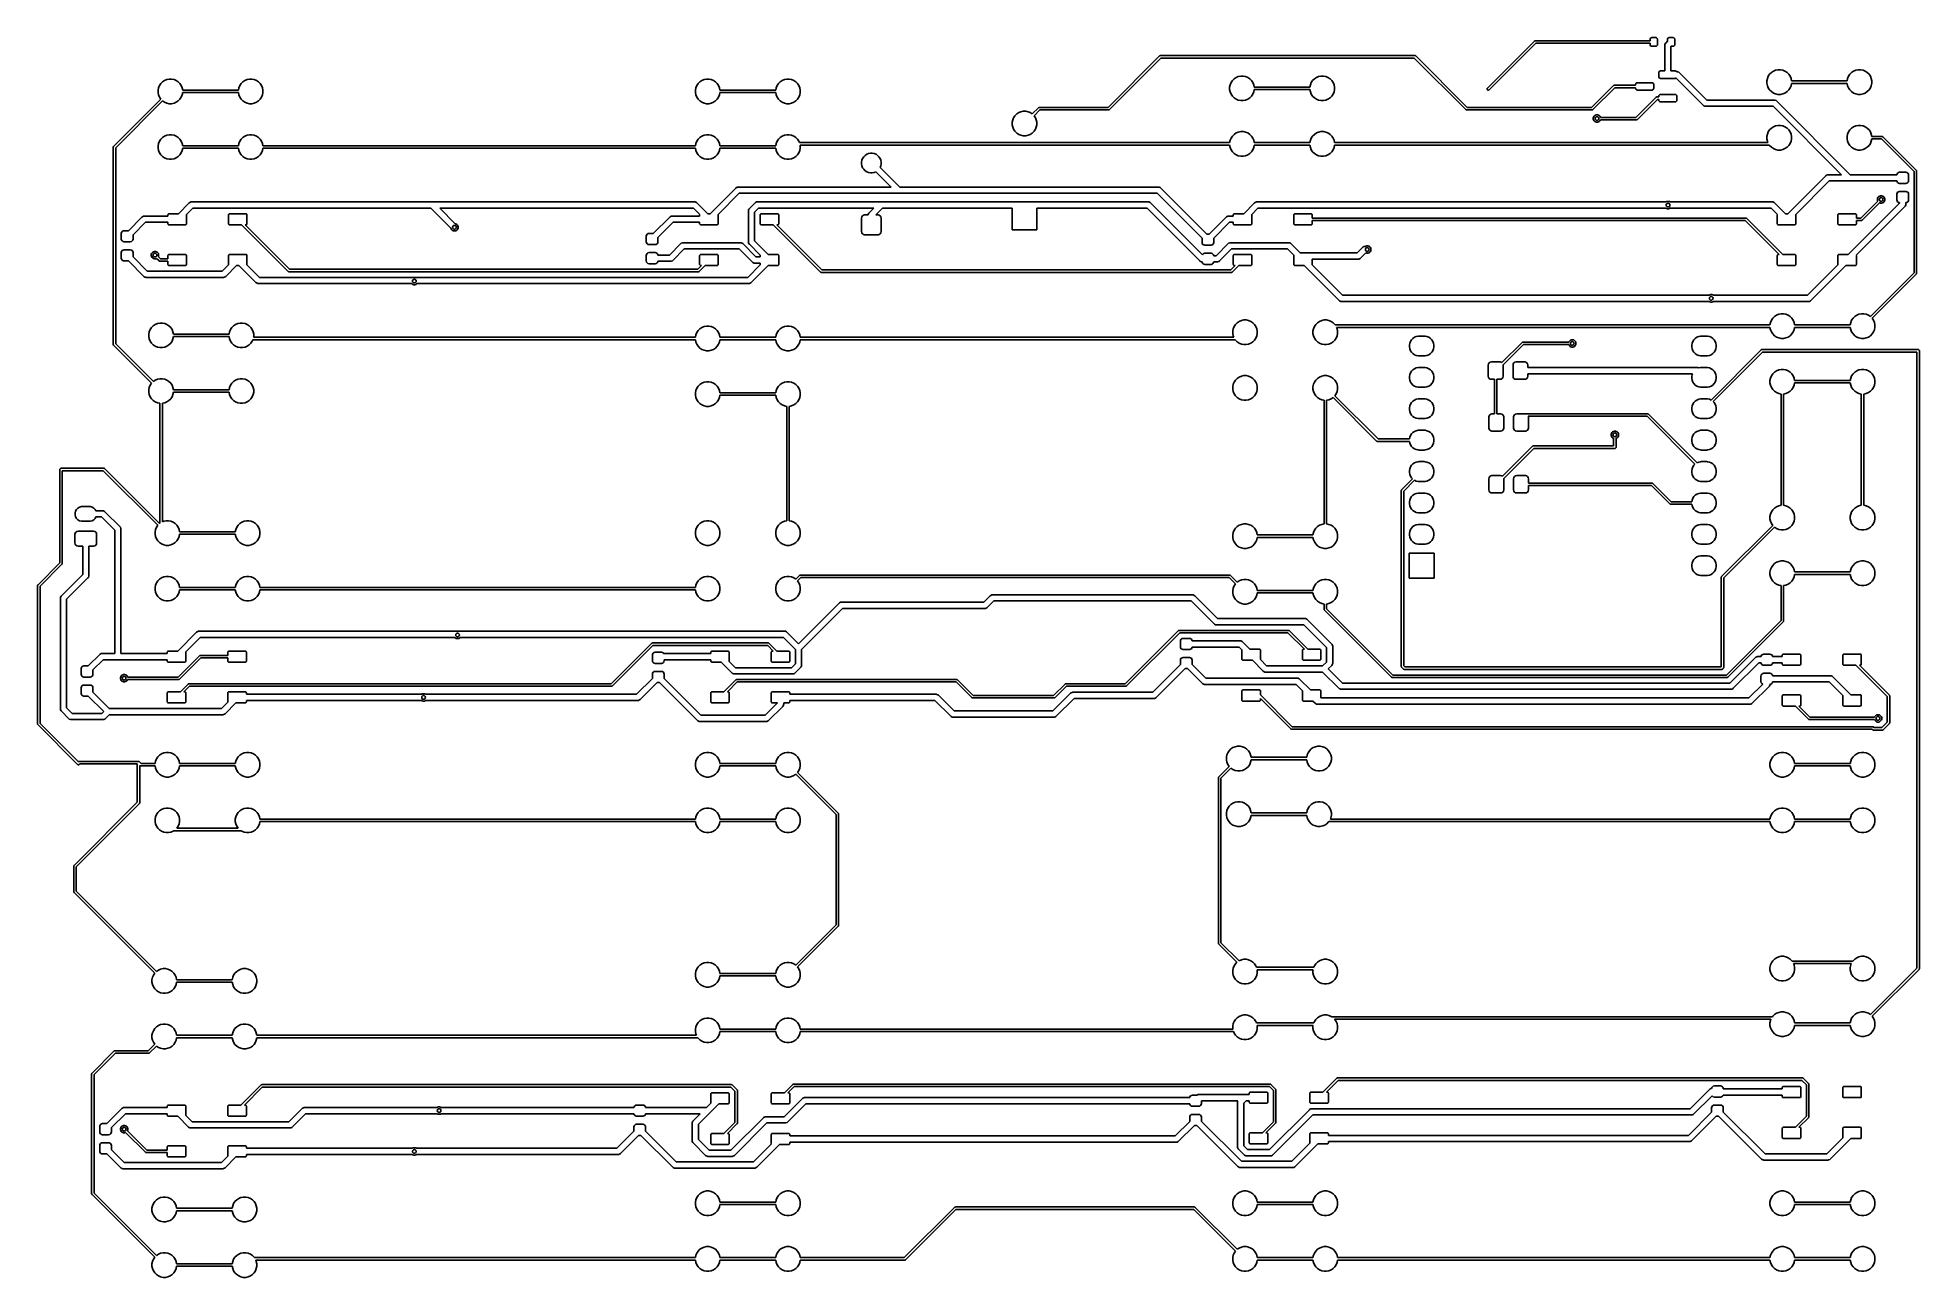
# Model space of a CAD drawing. Extents: x 1.89 to 7.89, y -5.9 to -1.95.
import ezdxf

# ---------------------------------------------------------------- set-up
doc = ezdxf.new("R2010")
doc.units = 0
doc.header["$MEASUREMENT"] = 0
doc.layers.add('BLACK', color=7, linetype='CONTINUOUS')

msp = doc.modelspace()

# ---------------------------------------------------------------- linework, layer by layer
at = {"layer": 'BLACK', "linetype": 'CONTINUOUS'}
for p, q in [((6.5149, -2.1075), (6.6645, -1.9578)), ((6.669, -1.9646), (6.5205, -2.113)), ((6.6645, -1.9578), (6.6651, -1.9574)), ((6.6651, -1.9574), (6.6666, -1.9568)), ((6.6666, -1.9568), (6.6673, -1.9567)), ((6.6673, -1.9567), (7.0335, -1.9567)), ((7.0335, -1.9646), (6.669, -1.9646)), ((7.0335, -1.9528), (7.0339, -1.9505)), ((7.0335, -1.9567), (7.0335, -1.9528)), ((7.0335, -1.9685), (7.0335, -1.9646)), ((7.0339, -1.9708), (7.0335, -1.9685)), ((7.0339, -1.9505), (7.0352, -1.9486)), ((7.0352, -1.9727), (7.0339, -1.9708)), ((7.0352, -1.9486), (7.0371, -1.9473)), ((7.0371, -1.974), (7.0352, -1.9727)), ((7.0371, -1.9473), (7.0394, -1.9469)), ((7.0394, -1.9744), (7.0371, -1.974)), ((7.0394, -1.9469), (7.0512, -1.9469)), ((7.0512, -1.9744), (7.0394, -1.9744)), ((7.0512, -1.9469), (7.0534, -1.9473)), ((7.0534, -1.974), (7.0512, -1.9744)), ((7.0534, -1.9473), (7.0554, -1.9486)), ((7.0554, -1.9727), (7.0534, -1.974)), ((7.0554, -1.9486), (7.0566, -1.9505)), ((7.0566, -1.9708), (7.0554, -1.9727)), ((7.0566, -1.9505), (7.0571, -1.9528)), ((7.0571, -1.9685), (7.0566, -1.9708)), ((7.0571, -1.9528), (7.0571, -1.9685)), ((7.0802, -1.971), (7.0804, -1.969)), ((7.0802, -2.0531), (7.0802, -1.971)), ((7.0804, -1.969), (7.0819, -1.9655)), ((7.0819, -1.9655), (7.0831, -1.964)), ((7.0819, -1.9655), (7.0819, -1.9655)), ((7.0831, -1.964), (7.0886, -1.9585)), ((7.0886, -1.9528), (7.089, -1.9505)), ((7.0886, -1.9585), (7.0886, -1.9528)), ((7.089, -1.9505), (7.0903, -1.9486)), ((7.0903, -1.9486), (7.0922, -1.9473)), ((7.0922, -1.9473), (7.0945, -1.9469)), ((7.0945, -1.9469), (7.1063, -1.9469)), ((7.1005, -1.9744), (7.0999, -1.975)), ((7.0999, -1.975), (7.0999, -2.0531)), ((7.1063, -1.9744), (7.1005, -1.9744)), ((7.1063, -1.9469), (7.1086, -1.9473)), ((7.1086, -1.974), (7.1063, -1.9744)), ((7.1086, -1.9473), (7.1105, -1.9486)), ((7.1105, -1.9727), (7.1086, -1.974)), ((7.1105, -1.9486), (7.1118, -1.9505)), ((7.1118, -1.9708), (7.1105, -1.9727)), ((7.1118, -1.9505), (7.1122, -1.9528)), ((7.1122, -1.9685), (7.1118, -1.9708)), ((7.1122, -1.9528), (7.1122, -1.9685)), ((5.3055, -2.1693), (5.4697, -2.0051)), ((5.4741, -2.0118), (5.3099, -2.176)), ((5.4697, -2.0051), (5.4703, -2.0046)), ((5.4703, -2.0046), (5.4717, -2.004)), ((5.4717, -2.004), (5.4724, -2.0039)), ((5.4724, -2.0039), (6.2835, -2.0039)), ((6.2818, -2.0118), (5.4741, -2.0118)), ((6.446, -2.176), (6.2818, -2.0118)), ((6.2835, -2.0039), (6.2842, -2.004)), ((6.2842, -2.004), (6.2857, -2.0046)), ((6.2857, -2.0046), (6.2862, -2.0051)), ((6.2862, -2.0051), (6.4504, -2.1693)), ((2.2822, -2.0996), (2.2865, -2.0931)), ((2.2865, -2.0931), (2.292, -2.0877)), ((2.292, -2.0877), (2.2984, -2.0834)), ((2.2984, -2.0834), (2.3055, -2.0804)), ((2.3055, -2.0804), (2.3131, -2.0789)), ((2.3131, -2.0789), (2.3208, -2.0789)), ((2.3208, -2.0789), (2.3284, -2.0804)), ((2.3284, -2.0804), (2.3355, -2.0834)), ((2.3355, -2.0834), (2.3419, -2.0877)), ((2.3419, -2.0877), (2.3474, -2.0931)), ((2.3474, -2.0931), (2.3517, -2.0996)), ((2.5381, -2.0996), (2.5424, -2.0931)), ((2.5424, -2.0931), (2.5479, -2.0877)), ((2.5479, -2.0877), (2.5543, -2.0834)), ((2.5543, -2.0834), (2.5614, -2.0804)), ((2.5614, -2.0804), (2.569, -2.0789)), ((2.569, -2.0789), (2.5767, -2.0789)), ((2.5767, -2.0789), (2.5843, -2.0804)), ((2.5843, -2.0804), (2.5914, -2.0834)), ((2.5914, -2.0834), (2.5978, -2.0877)), ((2.5978, -2.0877), (2.6033, -2.0931)), ((2.6033, -2.0931), (2.6076, -2.0996)), ((3.9948, -2.0996), (3.9991, -2.0931)), ((3.9991, -2.0931), (4.0046, -2.0877)), ((4.0046, -2.0877), (4.011, -2.0834)), ((4.011, -2.0834), (4.0181, -2.0804)), ((4.0181, -2.0804), (4.0257, -2.0789)), ((4.0257, -2.0789), (4.0334, -2.0789)), ((4.0334, -2.0789), (4.041, -2.0804)), ((4.041, -2.0804), (4.0481, -2.0834)), ((4.0481, -2.0834), (4.0545, -2.0877)), ((4.0545, -2.0877), (4.06, -2.0931)), ((4.06, -2.0931), (4.0642, -2.0996)), ((4.2507, -2.0996), (4.255, -2.0931)), ((4.255, -2.0931), (4.2605, -2.0877)), ((4.2605, -2.0877), (4.2669, -2.0834)), ((4.2669, -2.0834), (4.274, -2.0804)), ((4.274, -2.0804), (4.2816, -2.0789)), ((4.2816, -2.0789), (4.2893, -2.0789)), ((4.2893, -2.0789), (4.2969, -2.0804)), ((4.2969, -2.0804), (4.304, -2.0834)), ((4.304, -2.0834), (4.3104, -2.0877)), ((4.3104, -2.0877), (4.3159, -2.0931)), ((4.3159, -2.0931), (4.3202, -2.0996)), ((5.6931, -2.1044), (5.6946, -2.0968)), ((5.6946, -2.0968), (5.6976, -2.0897)), ((5.6976, -2.0897), (5.7019, -2.0833)), ((5.7019, -2.0833), (5.7073, -2.0778)), ((5.7073, -2.0778), (5.7137, -2.0735)), ((5.7137, -2.0735), (5.7209, -2.0706)), ((5.7209, -2.0706), (5.7284, -2.0691)), ((5.7284, -2.0691), (5.7361, -2.0691)), ((5.7361, -2.0691), (5.7437, -2.0706)), ((5.7437, -2.0706), (5.7508, -2.0735)), ((5.7508, -2.0735), (5.7573, -2.0778)), ((5.7573, -2.0778), (5.7627, -2.0833)), ((5.7627, -2.0833), (5.767, -2.0897)), ((5.767, -2.0897), (5.77, -2.0968)), ((5.77, -2.0968), (5.7714, -2.1043)), ((5.949, -2.1043), (5.9505, -2.0968)), ((5.9505, -2.0968), (5.9535, -2.0897)), ((5.9535, -2.0897), (5.9578, -2.0833)), ((5.9578, -2.0833), (5.9632, -2.0778)), ((5.9632, -2.0778), (5.9696, -2.0735)), ((5.9696, -2.0735), (5.9768, -2.0706)), ((5.9768, -2.0706), (5.9843, -2.0691)), ((5.9843, -2.0691), (5.992, -2.0691)), ((5.992, -2.0691), (5.9996, -2.0706)), ((5.9996, -2.0706), (6.0067, -2.0735)), ((6.0067, -2.0735), (6.0132, -2.0778)), ((6.0132, -2.0778), (6.0186, -2.0833)), ((6.0186, -2.0833), (6.0229, -2.0897)), ((6.0229, -2.0897), (6.0259, -2.0968)), ((6.0259, -2.0968), (6.0274, -2.1044)), ((6.9164, -2.0996), (6.917, -2.0991)), ((6.917, -2.0991), (6.9174, -2.0989)), ((6.9174, -2.0989), (6.9184, -2.0985)), ((6.9184, -2.0985), (6.9192, -2.0984)), ((6.9192, -2.0984), (6.9872, -2.0984)), ((6.9872, -2.0965), (6.9877, -2.0942)), ((6.9872, -2.0984), (6.9872, -2.0965)), ((6.9877, -2.0942), (6.9889, -2.0923)), ((6.9889, -2.0923), (6.9909, -2.091)), ((6.9909, -2.091), (6.9931, -2.0906)), ((6.9931, -2.0906), (7.0394, -2.0906)), ((7.0394, -2.0906), (7.0416, -2.091)), ((7.0416, -2.091), (7.0435, -2.0923)), ((7.0435, -2.0923), (7.0448, -2.0942)), ((7.0448, -2.0942), (7.0453, -2.0965)), ((7.0453, -2.0965), (7.0453, -2.1083)), ((7.061, -2.0591), (7.0615, -2.0568)), ((7.061, -2.0709), (7.061, -2.0591)), ((7.0615, -2.0731), (7.061, -2.0709)), ((7.0615, -2.0568), (7.0628, -2.0549)), ((7.0628, -2.075), (7.0615, -2.0731)), ((7.0628, -2.0549), (7.0647, -2.0536)), ((7.0647, -2.0763), (7.0628, -2.075)), ((7.0647, -2.0536), (7.0669, -2.0531)), ((7.0669, -2.0768), (7.0647, -2.0763)), ((7.0669, -2.0531), (7.0802, -2.0531)), ((7.1132, -2.0768), (7.0669, -2.0768)), ((7.0999, -2.0531), (7.1132, -2.0531)), ((7.1132, -2.0531), (7.1154, -2.0536)), ((7.1154, -2.0763), (7.1132, -2.0768)), ((7.1154, -2.0536), (7.1174, -2.0549)), ((7.1161, -2.0759), (7.1154, -2.0763)), ((7.2027, -2.1625), (7.1161, -2.0759)), ((7.1174, -2.0549), (7.1175, -2.0551)), ((7.1175, -2.0551), (7.1191, -2.0551)), ((7.1191, -2.0551), (7.121, -2.0553)), ((7.121, -2.0553), (7.1246, -2.0568)), ((7.1246, -2.0568), (7.1246, -2.0568)), ((7.1246, -2.0568), (7.1261, -2.058)), ((7.1261, -2.058), (7.2138, -2.1457)), ((7.4057, -2.0847), (7.4072, -2.0772)), ((7.4057, -2.0924), (7.4057, -2.0847)), ((7.4072, -2.1), (7.4057, -2.0924)), ((7.4072, -2.0772), (7.4102, -2.07)), ((7.4102, -2.07), (7.4144, -2.0636)), ((7.4144, -2.0636), (7.4199, -2.0581)), ((7.4199, -2.0581), (7.4263, -2.0539)), ((7.4263, -2.0539), (7.4335, -2.0509)), ((7.4335, -2.0509), (7.441, -2.0494)), ((7.441, -2.0494), (7.4487, -2.0494)), ((7.4487, -2.0494), (7.4563, -2.0509)), ((7.4563, -2.0509), (7.4634, -2.0539)), ((7.4634, -2.0539), (7.4699, -2.0581)), ((7.4699, -2.0581), (7.4753, -2.0636)), ((7.4753, -2.0636), (7.4796, -2.07)), ((7.4796, -2.07), (7.4826, -2.0772)), ((7.4826, -2.0772), (7.484, -2.0846)), ((7.484, -2.0925), (7.4826, -2.1)), ((7.484, -2.0846), (7.6616, -2.0846)), ((7.6616, -2.0925), (7.484, -2.0925)), ((7.6616, -2.0846), (7.6631, -2.0772)), ((7.6631, -2.1), (7.6616, -2.0925)), ((7.6631, -2.0772), (7.6661, -2.07)), ((7.6661, -2.07), (7.6704, -2.0636)), ((7.6704, -2.0636), (7.6758, -2.0581)), ((7.6758, -2.0581), (7.6822, -2.0539)), ((7.6822, -2.0539), (7.6894, -2.0509)), ((7.6894, -2.0509), (7.6969, -2.0494)), ((7.6969, -2.0494), (7.7046, -2.0494)), ((7.7046, -2.0494), (7.7122, -2.0509)), ((7.7122, -2.0509), (7.7193, -2.0539)), ((7.7193, -2.0539), (7.7258, -2.0581)), ((7.7258, -2.0581), (7.7312, -2.0636)), ((7.7312, -2.0636), (7.7355, -2.07)), ((7.7355, -2.07), (7.7385, -2.0772)), ((7.7385, -2.0772), (7.74, -2.0847)), ((7.74, -2.0924), (7.7385, -2.1)), ((7.74, -2.0847), (7.74, -2.0924)), ((2.136, -2.2935), (2.2865, -2.143)), ((2.292, -2.1486), (2.1427, -2.2979)), ((2.2777, -2.1143), (2.2793, -2.1067)), ((2.2777, -2.122), (2.2777, -2.1143)), ((2.2793, -2.1295), (2.2777, -2.122)), ((2.2793, -2.1067), (2.2822, -2.0996)), ((2.2822, -2.1367), (2.2793, -2.1295)), ((2.2865, -2.143), (2.2822, -2.1367)), ((2.2984, -2.1528), (2.292, -2.1486)), ((2.3055, -2.1558), (2.2984, -2.1528)), ((2.3131, -2.1573), (2.3055, -2.1558)), ((2.3208, -2.1573), (2.3131, -2.1573)), ((2.3284, -2.1558), (2.3208, -2.1573)), ((2.3355, -2.1528), (2.3284, -2.1558)), ((2.3419, -2.1485), (2.3355, -2.1528)), ((2.3474, -2.1431), (2.3419, -2.1485)), ((2.3517, -2.1367), (2.3474, -2.1431)), ((2.3517, -2.0996), (2.3546, -2.1067)), ((2.3546, -2.1295), (2.3517, -2.1367)), ((2.3546, -2.1067), (2.3561, -2.1142)), ((2.3561, -2.122), (2.3546, -2.1295)), ((2.3561, -2.1142), (2.5337, -2.1142)), ((2.5337, -2.122), (2.3561, -2.122)), ((2.5337, -2.1142), (2.5352, -2.1067)), ((2.5352, -2.1295), (2.5337, -2.122)), ((2.5352, -2.1067), (2.5381, -2.0996)), ((2.5381, -2.1367), (2.5352, -2.1295)), ((2.5424, -2.1431), (2.5381, -2.1367)), ((2.5479, -2.1485), (2.5424, -2.1431)), ((2.5543, -2.1528), (2.5479, -2.1485)), ((2.5614, -2.1558), (2.5543, -2.1528)), ((2.569, -2.1573), (2.5614, -2.1558)), ((2.5767, -2.1573), (2.569, -2.1573)), ((2.5843, -2.1558), (2.5767, -2.1573)), ((2.5914, -2.1528), (2.5843, -2.1558)), ((2.5978, -2.1485), (2.5914, -2.1528)), ((2.6033, -2.1431), (2.5978, -2.1485)), ((2.6076, -2.1367), (2.6033, -2.1431)), ((2.6076, -2.0996), (2.6105, -2.1067)), ((2.6105, -2.1295), (2.6076, -2.1367)), ((2.6105, -2.1067), (2.612, -2.1143)), ((2.612, -2.122), (2.6105, -2.1295)), ((2.612, -2.1143), (2.612, -2.122)), ((3.9903, -2.1143), (3.9919, -2.1067)), ((3.9903, -2.122), (3.9903, -2.1143)), ((3.9919, -2.1295), (3.9903, -2.122)), ((3.9919, -2.1067), (3.9948, -2.0996)), ((3.9948, -2.1367), (3.9919, -2.1295)), ((3.9991, -2.1431), (3.9948, -2.1367)), ((4.0046, -2.1485), (3.9991, -2.1431)), ((4.011, -2.1528), (4.0046, -2.1485)), ((4.0181, -2.1558), (4.011, -2.1528)), ((4.0257, -2.1573), (4.0181, -2.1558)), ((4.0334, -2.1573), (4.0257, -2.1573)), ((4.041, -2.1558), (4.0334, -2.1573)), ((4.0481, -2.1528), (4.041, -2.1558)), ((4.0545, -2.1485), (4.0481, -2.1528)), ((4.06, -2.1431), (4.0545, -2.1485)), ((4.0642, -2.1367), (4.06, -2.1431)), ((4.0642, -2.0996), (4.0672, -2.1067)), ((4.0672, -2.1295), (4.0642, -2.1367)), ((4.0672, -2.1067), (4.0687, -2.1142)), ((4.0687, -2.122), (4.0672, -2.1295)), ((4.0687, -2.1142), (4.2463, -2.1142)), ((4.2463, -2.122), (4.0687, -2.122)), ((4.2463, -2.1142), (4.2478, -2.1067)), ((4.2478, -2.1295), (4.2463, -2.122)), ((4.2478, -2.1067), (4.2507, -2.0996)), ((4.2507, -2.1367), (4.2478, -2.1295)), ((4.255, -2.1431), (4.2507, -2.1367)), ((4.2605, -2.1485), (4.255, -2.1431)), ((4.2669, -2.1528), (4.2605, -2.1485)), ((4.274, -2.1558), (4.2669, -2.1528)), ((4.2816, -2.1573), (4.274, -2.1558)), ((4.2893, -2.1573), (4.2816, -2.1573)), ((4.2969, -2.1558), (4.2893, -2.1573)), ((4.304, -2.1528), (4.2969, -2.1558)), ((4.3104, -2.1485), (4.304, -2.1528)), ((4.3159, -2.1431), (4.3104, -2.1485)), ((4.3202, -2.1367), (4.3159, -2.1431)), ((4.3202, -2.0996), (4.3231, -2.1067)), ((4.3231, -2.1295), (4.3202, -2.1367)), ((4.3231, -2.1067), (4.3246, -2.1143)), ((4.3246, -2.122), (4.3231, -2.1295)), ((4.3246, -2.1143), (4.3246, -2.122)), ((5.6931, -2.1121), (5.6931, -2.1044)), ((5.6946, -2.1197), (5.6931, -2.1121)), ((5.6976, -2.1268), (5.6946, -2.1197)), ((5.7019, -2.1332), (5.6976, -2.1268)), ((5.7073, -2.1387), (5.7019, -2.1332)), ((5.7137, -2.143), (5.7073, -2.1387)), ((5.7209, -2.1459), (5.7137, -2.143)), ((5.7284, -2.1474), (5.7209, -2.1459)), ((5.7361, -2.1474), (5.7284, -2.1474)), ((5.7437, -2.1459), (5.7361, -2.1474)), ((5.7508, -2.143), (5.7437, -2.1459)), ((5.7573, -2.1387), (5.7508, -2.143)), ((5.7627, -2.1332), (5.7573, -2.1387)), ((5.767, -2.1268), (5.7627, -2.1332)), ((5.77, -2.1197), (5.767, -2.1268)), ((5.7714, -2.1122), (5.77, -2.1197)), ((5.7714, -2.1043), (5.949, -2.1043)), ((5.949, -2.1122), (5.7714, -2.1122)), ((5.9505, -2.1197), (5.949, -2.1122)), ((5.9535, -2.1268), (5.9505, -2.1197)), ((5.9578, -2.1332), (5.9535, -2.1268)), ((5.9632, -2.1387), (5.9578, -2.1332)), ((5.9696, -2.143), (5.9632, -2.1387)), ((5.9768, -2.1459), (5.9696, -2.143)), ((5.9843, -2.1474), (5.9768, -2.1459)), ((5.992, -2.1474), (5.9843, -2.1474)), ((5.9996, -2.1459), (5.992, -2.1474)), ((6.0067, -2.143), (5.9996, -2.1459)), ((6.0132, -2.1387), (6.0067, -2.143)), ((6.0186, -2.1332), (6.0132, -2.1387)), ((6.0229, -2.1268), (6.0186, -2.1332)), ((6.0259, -2.1197), (6.0229, -2.1268)), ((6.0274, -2.1121), (6.0259, -2.1197)), ((6.0274, -2.1044), (6.0274, -2.1121)), ((6.5139, -2.1095), (6.5144, -2.108)), ((6.5139, -2.111), (6.5139, -2.1095)), ((6.5144, -2.1124), (6.5139, -2.111)), ((6.5144, -2.108), (6.5149, -2.1075)), ((6.5155, -2.1135), (6.5144, -2.1124)), ((6.5169, -2.1141), (6.5155, -2.1135)), ((6.5185, -2.1141), (6.5169, -2.1141)), ((6.5199, -2.1135), (6.5185, -2.1141)), ((6.5205, -2.113), (6.5199, -2.1135)), ((6.8467, -2.1693), (6.9164, -2.0996)), ((6.9208, -2.1063), (6.8511, -2.176)), ((6.9872, -2.1063), (6.9208, -2.1063)), ((6.9872, -2.1083), (6.9872, -2.1063)), ((6.9877, -2.1105), (6.9872, -2.1083)), ((6.9889, -2.1124), (6.9877, -2.1105)), ((6.9885, -2.2008), (7.0523, -2.137)), ((6.9909, -2.1137), (6.9889, -2.1124)), ((6.9931, -2.1142), (6.9909, -2.1137)), ((7.0567, -2.1437), (6.9929, -2.2075)), ((7.0394, -2.1142), (6.9931, -2.1142)), ((7.0416, -2.1137), (7.0394, -2.1142)), ((7.0435, -2.1124), (7.0416, -2.1137)), ((7.0448, -2.1105), (7.0435, -2.1124)), ((7.0453, -2.1083), (7.0448, -2.1105)), ((7.0523, -2.137), (7.0529, -2.1365)), ((7.0529, -2.1365), (7.0533, -2.1363)), ((7.0533, -2.1363), (7.0544, -2.1359)), ((7.0544, -2.1359), (7.0551, -2.1358)), ((7.0551, -2.1358), (7.061, -2.1358)), ((7.061, -2.1437), (7.0567, -2.1437)), ((7.061, -2.1339), (7.0615, -2.1316)), ((7.061, -2.1358), (7.061, -2.1339)), ((7.061, -2.1457), (7.061, -2.1437)), ((7.0615, -2.1479), (7.061, -2.1457)), ((7.0615, -2.1316), (7.0628, -2.1297)), ((7.0628, -2.1498), (7.0615, -2.1479)), ((7.0628, -2.1297), (7.0647, -2.1284)), ((7.0647, -2.1511), (7.0628, -2.1498)), ((7.0647, -2.1284), (7.0669, -2.128)), ((7.0669, -2.1516), (7.0647, -2.1511)), ((7.0669, -2.128), (7.1132, -2.128)), ((7.1132, -2.1516), (7.0669, -2.1516)), ((7.1132, -2.128), (7.1154, -2.1284)), ((7.1154, -2.1511), (7.1132, -2.1516)), ((7.1154, -2.1284), (7.1174, -2.1297)), ((7.1174, -2.1498), (7.1154, -2.1511)), ((7.1174, -2.1297), (7.1186, -2.1316)), ((7.1186, -2.1479), (7.1174, -2.1498)), ((7.1186, -2.1316), (7.1191, -2.1339)), ((7.1191, -2.1457), (7.1186, -2.1479)), ((7.1191, -2.1339), (7.1191, -2.1457)), ((7.2138, -2.1457), (7.4294, -2.1457)), ((7.4102, -2.1071), (7.4072, -2.1)), ((7.4144, -2.1136), (7.4102, -2.1071)), ((7.4199, -2.119), (7.4144, -2.1136)), ((7.4263, -2.1233), (7.4199, -2.119)), ((7.4335, -2.1263), (7.4263, -2.1233)), ((7.4294, -2.1457), (7.4313, -2.1459)), ((7.4313, -2.1459), (7.4349, -2.1474)), ((7.441, -2.1278), (7.4335, -2.1263)), ((7.4349, -2.1474), (7.4349, -2.1474)), ((7.4349, -2.1474), (7.4364, -2.1486)), ((7.4364, -2.1486), (7.6716, -2.3839)), ((7.4487, -2.1278), (7.441, -2.1278)), ((7.4563, -2.1263), (7.4487, -2.1278)), ((7.4634, -2.1233), (7.4563, -2.1263)), ((7.4699, -2.119), (7.4634, -2.1233)), ((7.4753, -2.1136), (7.4699, -2.119)), ((7.4796, -2.1071), (7.4753, -2.1136)), ((7.4826, -2.1), (7.4796, -2.1071)), ((7.6661, -2.1071), (7.6631, -2.1)), ((7.6704, -2.1136), (7.6661, -2.1071)), ((7.6758, -2.119), (7.6704, -2.1136)), ((7.6822, -2.1233), (7.6758, -2.119)), ((7.6894, -2.1263), (7.6822, -2.1233)), ((7.6969, -2.1278), (7.6894, -2.1263)), ((7.7046, -2.1278), (7.6969, -2.1278)), ((7.7122, -2.1263), (7.7046, -2.1278)), ((7.7193, -2.1233), (7.7122, -2.1263)), ((7.7258, -2.119), (7.7193, -2.1233)), ((7.7312, -2.1136), (7.7258, -2.119)), ((7.7355, -2.1071), (7.7312, -2.1136)), ((7.7385, -2.1), (7.7355, -2.1071)), ((5.0002, -2.2166), (5.0017, -2.209)), ((5.0002, -2.2243), (5.0002, -2.2166)), ((5.0017, -2.209), (5.0046, -2.2019)), ((5.0046, -2.2019), (5.0089, -2.1955)), ((5.0089, -2.1955), (5.0144, -2.19)), ((5.0144, -2.19), (5.0208, -2.1858)), ((5.0208, -2.1858), (5.0279, -2.1828)), ((5.0279, -2.1828), (5.0355, -2.1813)), ((5.0355, -2.1813), (5.0432, -2.1813)), ((5.0432, -2.1813), (5.0508, -2.1828)), ((5.0508, -2.1828), (5.0579, -2.1858)), ((5.0579, -2.1858), (5.0643, -2.19)), ((5.0643, -2.19), (5.0838, -2.1704)), ((5.0882, -2.1772), (5.0698, -2.1956)), ((5.0698, -2.1956), (5.0741, -2.2019)), ((5.0741, -2.2019), (5.077, -2.209)), ((5.077, -2.209), (5.0786, -2.2166)), ((5.0786, -2.2166), (5.0786, -2.2243)), ((5.0838, -2.1704), (5.0844, -2.17)), ((5.0844, -2.17), (5.0848, -2.1698)), ((5.0848, -2.1698), (5.0858, -2.1694)), ((5.0858, -2.1694), (5.0866, -2.1693)), ((5.0866, -2.1693), (5.3055, -2.1693)), ((5.3071, -2.1772), (5.0882, -2.1772)), ((5.3079, -2.1771), (5.3071, -2.1772)), ((5.3093, -2.1765), (5.3079, -2.1771)), ((5.3099, -2.176), (5.3093, -2.1765)), ((6.4466, -2.1765), (6.446, -2.176)), ((6.4481, -2.1771), (6.4466, -2.1765)), ((6.4488, -2.1772), (6.4481, -2.1771)), ((6.8483, -2.1772), (6.4488, -2.1772)), ((6.4504, -2.1693), (6.8467, -2.1693)), ((6.8491, -2.1771), (6.8483, -2.1772)), ((6.8505, -2.1765), (6.8491, -2.1771)), ((6.8511, -2.176), (6.8505, -2.1765)), ((6.8525, -2.2032), (6.8533, -2.2002)), ((6.8525, -2.2063), (6.8525, -2.2032)), ((6.8533, -2.2092), (6.8525, -2.2063)), ((6.8533, -2.2002), (6.8548, -2.1975)), ((6.8548, -2.2119), (6.8533, -2.2092)), ((6.8548, -2.1975), (6.857, -2.1954)), ((6.857, -2.2141), (6.8548, -2.2119)), ((6.857, -2.1954), (6.8597, -2.1938)), ((6.8597, -2.2156), (6.857, -2.2141)), ((6.8597, -2.1938), (6.8626, -2.193)), ((6.8626, -2.2164), (6.8597, -2.2156)), ((6.8626, -2.193), (6.8657, -2.193)), ((6.8657, -2.2164), (6.8626, -2.2164)), ((6.8657, -2.193), (6.8687, -2.1938)), ((6.8687, -2.2156), (6.8657, -2.2164)), ((6.8687, -2.1938), (6.8714, -2.1954)), ((6.8714, -2.2141), (6.8687, -2.2156)), ((6.8714, -2.1954), (6.8735, -2.1975)), ((6.8735, -2.2119), (6.8714, -2.2141)), ((6.8735, -2.1975), (6.8751, -2.2002)), ((6.8751, -2.2092), (6.8735, -2.2119)), ((6.8751, -2.2002), (6.8752, -2.2008)), ((6.8752, -2.2087), (6.8751, -2.2092)), ((6.8752, -2.2008), (6.9885, -2.2008)), ((6.9902, -2.2087), (6.8752, -2.2087)), ((6.9909, -2.2086), (6.9902, -2.2087)), ((6.9923, -2.208), (6.9909, -2.2086)), ((6.9929, -2.2075), (6.9923, -2.208)), ((7.2042, -2.1637), (7.2027, -2.1625)), ((7.2078, -2.1652), (7.2042, -2.1637)), ((7.2042, -2.1637), (7.2042, -2.1637)), ((7.2097, -2.1654), (7.2078, -2.1652)), ((7.4253, -2.1654), (7.2097, -2.1654)), ((7.6438, -2.3839), (7.4253, -2.1654)), ((2.2793, -2.2838), (2.2822, -2.2767)), ((2.2822, -2.2767), (2.2865, -2.2703)), ((2.2865, -2.2703), (2.292, -2.2648)), ((2.292, -2.2648), (2.2984, -2.2606)), ((2.2984, -2.2606), (2.3055, -2.2576)), ((2.3055, -2.2576), (2.3131, -2.2561)), ((2.3131, -2.2561), (2.3208, -2.2561)), ((2.3208, -2.2561), (2.3284, -2.2576)), ((2.3284, -2.2576), (2.3355, -2.2606)), ((2.3355, -2.2606), (2.3419, -2.2648)), ((2.3419, -2.2648), (2.3474, -2.2703)), ((2.3474, -2.2703), (2.3517, -2.2767)), ((2.3517, -2.2767), (2.3546, -2.2838)), ((2.5352, -2.2838), (2.5381, -2.2767)), ((2.5381, -2.2767), (2.5424, -2.2703)), ((2.5424, -2.2703), (2.5479, -2.2648)), ((2.5479, -2.2648), (2.5543, -2.2606)), ((2.5543, -2.2606), (2.5614, -2.2576)), ((2.5614, -2.2576), (2.569, -2.2561)), ((2.569, -2.2561), (2.5767, -2.2561)), ((2.5767, -2.2561), (2.5843, -2.2576)), ((2.5843, -2.2576), (2.5914, -2.2606)), ((2.5914, -2.2606), (2.5978, -2.2648)), ((2.5978, -2.2648), (2.6033, -2.2703)), ((2.6033, -2.2703), (2.6076, -2.2767)), ((2.6076, -2.2767), (2.6105, -2.2838)), ((3.9919, -2.2838), (3.9948, -2.2767)), ((3.9948, -2.2767), (3.9991, -2.2703)), ((3.9991, -2.2703), (4.0046, -2.2648)), ((4.0046, -2.2648), (4.011, -2.2606)), ((4.011, -2.2606), (4.0181, -2.2576)), ((4.0181, -2.2576), (4.0257, -2.2561)), ((4.0257, -2.2561), (4.0334, -2.2561)), ((4.0334, -2.2561), (4.041, -2.2576)), ((4.041, -2.2576), (4.0481, -2.2606)), ((4.0481, -2.2606), (4.0545, -2.2648)), ((4.0545, -2.2648), (4.06, -2.2703)), ((4.06, -2.2703), (4.0642, -2.2767)), ((4.0642, -2.2767), (4.0672, -2.2838)), ((4.2478, -2.2838), (4.2507, -2.2767)), ((4.2507, -2.2767), (4.255, -2.2703)), ((4.255, -2.2703), (4.2605, -2.2648)), ((4.2605, -2.2648), (4.2669, -2.2606)), ((4.2669, -2.2606), (4.274, -2.2576)), ((4.274, -2.2576), (4.2816, -2.2561)), ((4.2816, -2.2561), (4.2893, -2.2561)), ((4.2893, -2.2561), (4.2969, -2.2576)), ((4.2969, -2.2576), (4.304, -2.2606)), ((4.304, -2.2606), (4.3104, -2.2648)), ((4.3104, -2.2648), (4.3159, -2.2703)), ((4.3159, -2.2703), (4.3202, -2.2767)), ((4.3202, -2.2767), (4.3221, -2.2815)), ((5.0017, -2.2319), (5.0002, -2.2243)), ((5.0046, -2.239), (5.0017, -2.2319)), ((5.0089, -2.2454), (5.0046, -2.239)), ((5.0144, -2.2509), (5.0089, -2.2454)), ((5.0208, -2.2552), (5.0144, -2.2509)), ((5.0279, -2.2581), (5.0208, -2.2552)), ((5.0355, -2.2597), (5.0279, -2.2581)), ((5.0432, -2.2597), (5.0355, -2.2597)), ((5.0508, -2.2581), (5.0432, -2.2597)), ((5.0579, -2.2552), (5.0508, -2.2581)), ((5.0643, -2.2509), (5.0579, -2.2552)), ((5.0698, -2.2454), (5.0643, -2.2509)), ((5.0741, -2.239), (5.0698, -2.2454)), ((5.077, -2.2319), (5.0741, -2.239)), ((5.0786, -2.2243), (5.077, -2.2319)), ((5.6931, -2.2815), (5.6946, -2.274)), ((5.6946, -2.274), (5.6976, -2.2669)), ((5.6976, -2.2669), (5.7019, -2.2605)), ((5.7019, -2.2605), (5.7073, -2.255)), ((5.7073, -2.255), (5.7137, -2.2507)), ((5.7137, -2.2507), (5.7209, -2.2478)), ((5.7209, -2.2478), (5.7284, -2.2463)), ((5.7284, -2.2463), (5.7361, -2.2463)), ((5.7361, -2.2463), (5.7437, -2.2478)), ((5.7437, -2.2478), (5.7508, -2.2507)), ((5.7508, -2.2507), (5.7573, -2.255)), ((5.7573, -2.255), (5.7627, -2.2605)), ((5.7627, -2.2605), (5.767, -2.2669)), ((5.767, -2.2669), (5.77, -2.274)), ((5.77, -2.274), (5.7714, -2.2815)), ((5.949, -2.2815), (5.9505, -2.274)), ((5.9505, -2.274), (5.9535, -2.2669)), ((5.9535, -2.2669), (5.9578, -2.2605)), ((5.9578, -2.2605), (5.9632, -2.255)), ((5.9632, -2.255), (5.9696, -2.2507)), ((5.9696, -2.2507), (5.9768, -2.2478)), ((5.9768, -2.2478), (5.9843, -2.2463)), ((5.9843, -2.2463), (5.992, -2.2463)), ((5.992, -2.2463), (5.9996, -2.2478)), ((5.9996, -2.2478), (6.0067, -2.2507)), ((6.0067, -2.2507), (6.0132, -2.255)), ((6.0132, -2.255), (6.0186, -2.2605)), ((6.0186, -2.2605), (6.0229, -2.2669)), ((6.0229, -2.2669), (6.0259, -2.274)), ((6.0259, -2.274), (6.0274, -2.2815)), ((7.4057, -2.2619), (7.4072, -2.2543)), ((7.4057, -2.2696), (7.4057, -2.2619)), ((7.4072, -2.2772), (7.4057, -2.2696)), ((7.4072, -2.2543), (7.4102, -2.2472)), ((7.409, -2.2815), (7.4072, -2.2772)), ((7.4102, -2.2472), (7.4144, -2.2408)), ((7.4144, -2.2408), (7.4199, -2.2353)), ((7.4199, -2.2353), (7.4263, -2.231)), ((7.4263, -2.231), (7.4335, -2.2281)), ((7.4335, -2.2281), (7.441, -2.2266)), ((7.441, -2.2266), (7.4487, -2.2266)), ((7.4487, -2.2266), (7.4563, -2.2281)), ((7.4563, -2.2281), (7.4634, -2.231)), ((7.4634, -2.231), (7.4699, -2.2353)), ((7.4699, -2.2353), (7.4753, -2.2408)), ((7.4753, -2.2408), (7.4796, -2.2472)), ((7.4796, -2.2472), (7.4826, -2.2543)), ((7.4826, -2.2772), (7.4796, -2.2843)), ((7.4826, -2.2543), (7.4841, -2.2619)), ((7.4841, -2.2696), (7.4826, -2.2772)), ((7.4841, -2.2619), (7.4841, -2.2696)), ((7.6616, -2.2619), (7.6631, -2.2543)), ((7.6616, -2.2696), (7.6616, -2.2619)), ((7.6631, -2.2772), (7.6616, -2.2696)), ((7.6631, -2.2543), (7.6661, -2.2472)), ((7.6661, -2.2843), (7.6631, -2.2772)), ((7.6661, -2.2472), (7.6704, -2.2408)), ((7.6704, -2.2408), (7.6758, -2.2353)), ((7.6758, -2.2353), (7.6822, -2.231)), ((7.6822, -2.231), (7.6894, -2.2281)), ((7.6894, -2.2281), (7.6969, -2.2266)), ((7.6969, -2.2266), (7.7046, -2.2266)), ((7.7046, -2.2266), (7.7122, -2.2281)), ((7.7122, -2.2281), (7.7193, -2.231)), ((7.7193, -2.231), (7.7258, -2.2353)), ((7.7258, -2.2353), (7.7312, -2.2408)), ((7.7312, -2.2408), (7.7355, -2.2472)), ((7.7355, -2.2472), (7.7385, -2.2543)), ((7.7385, -2.2772), (7.7355, -2.2843)), ((7.7385, -2.2543), (7.74, -2.2618)), ((7.74, -2.2697), (7.7385, -2.2772)), ((7.74, -2.2618), (7.7727, -2.2618)), ((7.7711, -2.2697), (7.74, -2.2697)), ((7.875, -2.3737), (7.7711, -2.2697)), ((7.7727, -2.2618), (7.7735, -2.2619)), ((7.7735, -2.2619), (7.7749, -2.2625)), ((7.7749, -2.2625), (7.7755, -2.263)), ((7.7755, -2.263), (7.8818, -2.3692)), ((2.1348, -2.2963), (2.1349, -2.2955)), ((2.1348, -2.9242), (2.1348, -2.2963)), ((2.1349, -2.2955), (2.1355, -2.2941)), ((2.1355, -2.2941), (2.136, -2.2935)), ((2.1427, -2.2979), (2.1427, -2.9225)), ((2.2777, -2.2914), (2.2793, -2.2838)), ((2.2777, -2.2991), (2.2777, -2.2914)), ((2.2793, -2.3067), (2.2777, -2.2991)), ((2.2822, -2.3138), (2.2793, -2.3067)), ((2.2865, -2.3203), (2.2822, -2.3138)), ((2.292, -2.3257), (2.2865, -2.3203)), ((2.2984, -2.33), (2.292, -2.3257)), ((2.3055, -2.333), (2.2984, -2.33)), ((2.3131, -2.3345), (2.3055, -2.333)), ((2.3208, -2.3345), (2.3131, -2.3345)), ((2.3284, -2.333), (2.3208, -2.3345)), ((2.3355, -2.33), (2.3284, -2.333)), ((2.3419, -2.3257), (2.3355, -2.33)), ((2.3474, -2.3203), (2.3419, -2.3257)), ((2.3517, -2.3138), (2.3474, -2.3203)), ((2.3546, -2.3067), (2.3517, -2.3138)), ((2.3546, -2.2838), (2.3561, -2.2913)), ((2.3561, -2.2992), (2.3546, -2.3067)), ((2.3561, -2.2913), (2.5337, -2.2913)), ((2.5337, -2.2992), (2.3561, -2.2992)), ((2.5337, -2.2913), (2.5352, -2.2838)), ((2.5352, -2.3067), (2.5337, -2.2992)), ((2.5381, -2.3138), (2.5352, -2.3067)), ((2.5424, -2.3203), (2.5381, -2.3138)), ((2.5479, -2.3257), (2.5424, -2.3203)), ((2.5543, -2.33), (2.5479, -2.3257)), ((2.5614, -2.333), (2.5543, -2.33)), ((2.569, -2.3345), (2.5614, -2.333)), ((2.5767, -2.3345), (2.569, -2.3345)), ((2.5843, -2.333), (2.5767, -2.3345)), ((2.5914, -2.33), (2.5843, -2.333)), ((2.5978, -2.3257), (2.5914, -2.33)), ((2.6033, -2.3203), (2.5978, -2.3257)), ((2.6076, -2.3138), (2.6033, -2.3203)), ((2.6105, -2.3067), (2.6076, -2.3138)), ((2.6105, -2.2838), (2.612, -2.2913)), ((2.612, -2.2992), (2.6105, -2.3067)), ((2.612, -2.2913), (3.9904, -2.2913)), ((3.9904, -2.2992), (2.612, -2.2992)), ((3.9904, -2.2913), (3.9919, -2.2838)), ((3.9919, -2.3067), (3.9904, -2.2992)), ((3.9948, -2.3138), (3.9919, -2.3067)), ((3.9991, -2.3203), (3.9948, -2.3138)), ((4.0046, -2.3257), (3.9991, -2.3203)), ((4.011, -2.33), (4.0046, -2.3257)), ((4.0181, -2.333), (4.011, -2.33)), ((4.0257, -2.3345), (4.0181, -2.333)), ((4.0334, -2.3345), (4.0257, -2.3345)), ((4.041, -2.333), (4.0334, -2.3345)), ((4.0481, -2.33), (4.041, -2.333)), ((4.0545, -2.3257), (4.0481, -2.33)), ((4.06, -2.3203), (4.0545, -2.3257)), ((4.0642, -2.3138), (4.06, -2.3203)), ((4.0672, -2.3067), (4.0642, -2.3138)), ((4.0672, -2.2838), (4.0687, -2.2913)), ((4.0687, -2.2992), (4.0672, -2.3067)), ((4.0687, -2.2913), (4.2463, -2.2913)), ((4.2463, -2.2992), (4.0687, -2.2992)), ((4.2463, -2.2913), (4.2478, -2.2838)), ((4.2478, -2.3067), (4.2463, -2.2992)), ((4.2507, -2.3138), (4.2478, -2.3067)), ((4.255, -2.3203), (4.2507, -2.3138)), ((4.2605, -2.3257), (4.255, -2.3203)), ((4.2669, -2.33), (4.2605, -2.3257)), ((4.274, -2.333), (4.2669, -2.33)), ((4.2816, -2.3345), (4.274, -2.333)), ((4.2893, -2.3345), (4.2816, -2.3345)), ((4.2969, -2.333), (4.2893, -2.3345)), ((4.304, -2.33), (4.2969, -2.333)), ((4.3104, -2.3257), (4.304, -2.33)), ((4.3159, -2.3203), (4.3104, -2.3257)), ((4.3202, -2.3138), (4.3159, -2.3203)), ((4.3231, -2.3067), (4.3202, -2.3138)), ((4.3221, -2.2815), (5.6931, -2.2815)), ((4.3246, -2.2991), (4.3231, -2.3067)), ((5.6931, -2.2894), (4.3242, -2.2894)), ((4.3242, -2.2894), (4.3246, -2.2914)), ((4.3246, -2.2914), (4.3246, -2.2991)), ((4.5198, -2.3434), (4.521, -2.3373)), ((4.521, -2.3373), (4.5234, -2.3316)), ((4.5234, -2.3316), (4.5268, -2.3265)), ((4.5268, -2.3265), (4.5312, -2.3221)), ((4.5312, -2.3221), (4.5363, -2.3187)), ((4.5363, -2.3187), (4.542, -2.3163)), ((4.542, -2.3163), (4.5481, -2.3151)), ((4.5481, -2.3151), (4.5543, -2.3151)), ((4.5543, -2.3151), (4.5603, -2.3163)), ((4.5603, -2.3163), (4.566, -2.3187)), ((4.566, -2.3187), (4.5712, -2.3221)), ((4.5712, -2.3221), (4.5755, -2.3265)), ((4.5755, -2.3265), (4.579, -2.3316)), ((4.579, -2.3316), (4.5813, -2.3373)), ((4.5813, -2.3373), (4.5825, -2.3434)), ((5.6946, -2.2969), (5.6931, -2.2894)), ((5.6976, -2.304), (5.6946, -2.2969)), ((5.7019, -2.3104), (5.6976, -2.304)), ((5.7073, -2.3159), (5.7019, -2.3104)), ((5.7137, -2.3202), (5.7073, -2.3159)), ((5.7209, -2.3231), (5.7137, -2.3202)), ((5.7284, -2.3246), (5.7209, -2.3231)), ((5.7361, -2.3246), (5.7284, -2.3246)), ((5.7437, -2.3231), (5.7361, -2.3246)), ((5.7508, -2.3202), (5.7437, -2.3231)), ((5.7573, -2.3159), (5.7508, -2.3202)), ((5.7627, -2.3104), (5.7573, -2.3159)), ((5.767, -2.304), (5.7627, -2.3104)), ((5.77, -2.2969), (5.767, -2.304)), ((5.7714, -2.2894), (5.77, -2.2969)), ((5.7714, -2.2815), (5.949, -2.2815)), ((5.949, -2.2894), (5.7714, -2.2894)), ((5.9505, -2.2969), (5.949, -2.2894)), ((5.9535, -2.304), (5.9505, -2.2969)), ((5.9578, -2.3104), (5.9535, -2.304)), ((5.9632, -2.3159), (5.9578, -2.3104)), ((5.9696, -2.3202), (5.9632, -2.3159)), ((5.9768, -2.3231), (5.9696, -2.3202)), ((5.9843, -2.3246), (5.9768, -2.3231)), ((5.992, -2.3246), (5.9843, -2.3246)), ((5.9996, -2.3231), (5.992, -2.3246)), ((6.0067, -2.3202), (5.9996, -2.3231)), ((6.0132, -2.3159), (6.0067, -2.3202)), ((6.0186, -2.3104), (6.0132, -2.3159)), ((6.0229, -2.304), (6.0186, -2.3104)), ((6.0259, -2.2969), (6.0229, -2.304)), ((6.0274, -2.2894), (6.0259, -2.2969)), ((6.0274, -2.2815), (7.409, -2.2815)), ((7.4135, -2.2894), (6.0274, -2.2894)), ((7.4144, -2.2907), (7.4135, -2.2894)), ((7.4199, -2.2962), (7.4144, -2.2907)), ((7.4263, -2.3005), (7.4199, -2.2962)), ((7.4335, -2.3034), (7.4263, -2.3005)), ((7.441, -2.3049), (7.4335, -2.3034)), ((7.4487, -2.3049), (7.441, -2.3049)), ((7.4563, -2.3034), (7.4487, -2.3049)), ((7.4634, -2.3005), (7.4563, -2.3034)), ((7.4699, -2.2962), (7.4634, -2.3005)), ((7.4753, -2.2907), (7.4699, -2.2962)), ((7.4796, -2.2843), (7.4753, -2.2907)), ((7.6704, -2.2907), (7.6661, -2.2843)), ((7.6758, -2.2962), (7.6704, -2.2907)), ((7.6822, -2.3005), (7.6758, -2.2962)), ((7.6894, -2.3034), (7.6822, -2.3005)), ((7.6969, -2.3049), (7.6894, -2.3034)), ((7.7046, -2.3049), (7.6969, -2.3049)), ((7.7122, -2.3034), (7.7046, -2.3049)), ((7.7193, -2.3005), (7.7122, -2.3034)), ((7.7258, -2.2962), (7.7193, -2.3005)), ((7.7312, -2.2907), (7.7258, -2.2962)), ((7.7355, -2.2843), (7.7312, -2.2907)), ((4.5198, -2.3495), (4.5198, -2.3434)), ((4.521, -2.3556), (4.5198, -2.3495)), ((4.5234, -2.3613), (4.521, -2.3556)), ((4.5268, -2.3664), (4.5234, -2.3613)), ((4.5312, -2.3708), (4.5268, -2.3664)), ((4.5363, -2.3742), (4.5312, -2.3708)), ((4.542, -2.3766), (4.5363, -2.3742)), ((4.5481, -2.3778), (4.542, -2.3766)), ((4.5543, -2.3778), (4.5481, -2.3778)), ((4.5603, -2.3766), (4.5543, -2.3778)), ((4.5653, -2.3745), (4.5603, -2.3766)), ((4.614, -2.4232), (4.5653, -2.3745)), ((4.5813, -2.3556), (4.5792, -2.3606)), ((4.5792, -2.3606), (4.6419, -2.4232)), ((4.5825, -2.3495), (4.5813, -2.3556)), ((4.5825, -2.3434), (4.5825, -2.3495)), ((7.4723, -2.5079), (7.5934, -2.3867)), ((7.5934, -2.3867), (7.5949, -2.3855)), ((7.5949, -2.3855), (7.5985, -2.384)), ((7.5949, -2.3855), (7.5949, -2.3855)), ((7.5985, -2.384), (7.6004, -2.3839)), ((7.6004, -2.3839), (7.6438, -2.3839)), ((7.6716, -2.3839), (7.8201, -2.3839)), ((7.8201, -2.3839), (7.8206, -2.3815)), ((7.8206, -2.3815), (7.8225, -2.3786)), ((7.8225, -2.3786), (7.8254, -2.3767)), ((7.8254, -2.3767), (7.8287, -2.376)), ((7.8287, -2.376), (7.8484, -2.376)), ((7.8484, -2.376), (7.8518, -2.3767)), ((7.8518, -2.3767), (7.8547, -2.3786)), ((7.8547, -2.3786), (7.8566, -2.3815)), ((7.8566, -2.3815), (7.8573, -2.3848)), ((7.8573, -2.3848), (7.8573, -2.4026)), ((7.875, -2.6962), (7.875, -2.3737)), ((7.8818, -2.3692), (7.8822, -2.3698)), ((7.8822, -2.3698), (7.8827, -2.3708)), ((7.8827, -2.3708), (7.8828, -2.3713)), ((7.8828, -2.3713), (7.8829, -2.372)), ((7.8829, -2.372), (7.8829, -2.6978)), ((4.0373, -2.5079), (4.119, -2.4261)), ((4.1301, -2.4429), (4.0628, -2.5102)), ((4.119, -2.4261), (4.1205, -2.4249)), ((4.1205, -2.4249), (4.1226, -2.424)), ((4.1226, -2.424), (4.1241, -2.4234)), ((4.1241, -2.4234), (4.126, -2.4232)), ((4.126, -2.4232), (4.614, -2.4232)), ((4.6378, -2.4429), (4.1301, -2.4429)), ((4.6693, -2.4429), (4.6378, -2.4429)), ((4.6419, -2.4232), (4.6693, -2.4232)), ((4.6693, -2.4232), (5.4665, -2.4232)), ((5.4625, -2.4429), (4.6693, -2.4429)), ((5.6053, -2.5858), (5.4625, -2.4429)), ((5.4665, -2.4232), (5.4685, -2.4234)), ((5.4685, -2.4234), (5.472, -2.4249)), ((5.472, -2.4249), (5.472, -2.4249)), ((5.472, -2.4249), (5.4735, -2.4261)), ((5.4735, -2.4261), (5.6202, -2.5728)), ((7.6045, -2.4035), (7.4978, -2.5102)), ((7.6675, -2.4035), (7.6045, -2.4035)), ((7.8201, -2.4035), (7.6675, -2.4035)), ((7.758, -2.4611), (7.7588, -2.4581)), ((7.7588, -2.4581), (7.7603, -2.4554)), ((7.7603, -2.4554), (7.7625, -2.4532)), ((7.7625, -2.4532), (7.7652, -2.4517)), ((7.7652, -2.4517), (7.7681, -2.4509)), ((7.7681, -2.4509), (7.7712, -2.4509)), ((7.7712, -2.4509), (7.7742, -2.4517)), ((7.7742, -2.4517), (7.7769, -2.4532)), ((7.7769, -2.4532), (7.7791, -2.4554)), ((7.7791, -2.4554), (7.7806, -2.4581)), ((7.7806, -2.4581), (7.7814, -2.4611)), ((7.8199, -2.4459), (7.8206, -2.4425)), ((7.8199, -2.4636), (7.8199, -2.4459)), ((7.8206, -2.4059), (7.8201, -2.4035)), ((7.8225, -2.4088), (7.8206, -2.4059)), ((7.8206, -2.4425), (7.8225, -2.4396)), ((7.8254, -2.4107), (7.8225, -2.4088)), ((7.8225, -2.4396), (7.8254, -2.4377)), ((7.8287, -2.4114), (7.8254, -2.4107)), ((7.8254, -2.4377), (7.8287, -2.437)), ((7.8484, -2.4114), (7.8287, -2.4114)), ((7.8287, -2.437), (7.8484, -2.437)), ((7.8518, -2.4107), (7.8484, -2.4114)), ((7.8484, -2.437), (7.8518, -2.4377)), ((7.8547, -2.4088), (7.8518, -2.4107)), ((7.8518, -2.4377), (7.8547, -2.4396)), ((7.8566, -2.4059), (7.8547, -2.4088)), ((7.8547, -2.4396), (7.8566, -2.4425)), ((7.8573, -2.4026), (7.8566, -2.4059)), ((7.8566, -2.4425), (7.8573, -2.4459)), ((7.8573, -2.4459), (7.8573, -2.4636)), ((2.1829, -2.562), (2.2263, -2.5186)), ((2.2263, -2.5186), (2.2278, -2.5174)), ((2.2278, -2.5174), (2.2313, -2.5159)), ((2.2313, -2.5159), (2.2333, -2.5157)), ((2.2313, -2.5159), (2.2313, -2.5159)), ((2.2333, -2.5157), (2.3091, -2.5157)), ((2.3091, -2.5114), (2.3093, -2.5101)), ((2.3091, -2.5157), (2.3091, -2.5114)), ((2.3093, -2.5101), (2.3101, -2.5089)), ((2.3101, -2.5089), (2.3112, -2.5081)), ((2.3112, -2.5081), (2.3126, -2.5079)), ((2.3126, -2.5079), (2.3424, -2.5079)), ((2.3424, -2.5079), (2.3769, -2.4733)), ((2.388, -2.4901), (2.3679, -2.5102)), ((2.3679, -2.5102), (2.3681, -2.5114)), ((2.3681, -2.5114), (2.3681, -2.5398)), ((2.3769, -2.4733), (2.3784, -2.4721)), ((2.3784, -2.4721), (2.3813, -2.4709)), ((2.3813, -2.4709), (2.382, -2.4706)), ((2.382, -2.4706), (2.3839, -2.4704)), ((2.3839, -2.4704), (3.1339, -2.4704)), ((3.1339, -2.4901), (2.388, -2.4901)), ((2.502, -2.5114), (2.5022, -2.5101)), ((2.502, -2.5398), (2.502, -2.5114)), ((2.5022, -2.5101), (2.503, -2.5089)), ((2.503, -2.5089), (2.5042, -2.5081)), ((2.5042, -2.5081), (2.5055, -2.5079)), ((2.5055, -2.5079), (2.5575, -2.5079)), ((2.5575, -2.5079), (2.5588, -2.5081)), ((2.5588, -2.5081), (2.56, -2.5089)), ((2.56, -2.5089), (2.5608, -2.5101)), ((2.5608, -2.5101), (2.561, -2.5114)), ((2.561, -2.5114), (2.561, -2.5398)), ((3.1339, -2.4704), (3.1515, -2.4704)), ((3.1475, -2.4901), (3.1339, -2.4901)), ((3.211, -2.5536), (3.1475, -2.4901)), ((3.1515, -2.4704), (3.9881, -2.4704)), ((3.9841, -2.4901), (3.1753, -2.4901)), ((3.1753, -2.4901), (3.2249, -2.5397)), ((3.8562, -2.5709), (3.9084, -2.5186)), ((3.9084, -2.5186), (3.9099, -2.5174)), ((3.9099, -2.5174), (3.9134, -2.5159)), ((3.9134, -2.5159), (3.9154, -2.5157)), ((3.9134, -2.5159), (3.9134, -2.5159)), ((3.9154, -2.5157), (4.0039, -2.5157)), ((4.0042, -2.5102), (3.9841, -2.4901)), ((3.9881, -2.4704), (3.9901, -2.4706)), ((3.9901, -2.4706), (3.9936, -2.4721)), ((3.9936, -2.4721), (3.9936, -2.4721)), ((3.9936, -2.4721), (3.9951, -2.4733)), ((3.9951, -2.4733), (4.0297, -2.5079)), ((4.0039, -2.5114), (4.0042, -2.5102)), ((4.0039, -2.5157), (4.0039, -2.5114)), ((4.0297, -2.5079), (4.0373, -2.5079)), ((4.0628, -2.5102), (4.063, -2.5114)), ((4.063, -2.5114), (4.063, -2.5398)), ((4.1594, -2.4984), (4.1596, -2.4965)), ((4.1594, -2.5984), (4.1594, -2.4984)), ((4.1596, -2.4965), (4.1611, -2.493)), ((4.1611, -2.493), (4.1623, -2.4915)), ((4.1611, -2.493), (4.1611, -2.493)), ((4.1623, -2.4915), (4.1804, -2.4733)), ((4.1915, -2.4901), (4.1791, -2.5025)), ((4.1791, -2.5025), (4.1791, -2.5943)), ((4.1804, -2.4733), (4.1819, -2.4721)), ((4.1819, -2.4721), (4.1855, -2.4706)), ((4.1819, -2.4721), (4.1819, -2.4721)), ((4.1855, -2.4706), (4.1874, -2.4704)), ((4.1874, -2.4704), (4.5827, -2.4704)), ((4.5589, -2.4901), (4.1915, -2.4901)), ((4.1969, -2.5114), (4.1971, -2.5101)), ((4.1969, -2.5398), (4.1969, -2.5114)), ((4.1971, -2.5101), (4.1979, -2.5089)), ((4.1979, -2.5089), (4.199, -2.5081)), ((4.199, -2.5081), (4.2004, -2.5079)), ((4.2004, -2.5079), (4.2524, -2.5079)), ((4.2524, -2.5079), (4.2537, -2.5081)), ((4.2537, -2.5081), (4.2549, -2.5089)), ((4.2549, -2.5089), (4.2556, -2.5101)), ((4.2556, -2.5101), (4.2559, -2.5114)), ((4.2559, -2.5114), (4.2559, -2.5398)), ((4.5197, -2.5217), (4.5204, -2.5179)), ((4.5204, -2.5179), (4.5226, -2.5147)), ((4.5226, -2.5147), (4.5258, -2.5126)), ((4.5258, -2.5126), (4.5295, -2.5118)), ((4.5295, -2.5118), (4.5413, -2.5118)), ((4.5413, -2.5118), (4.5415, -2.5099)), ((4.5413, -2.5118), (4.5413, -2.5118)), ((4.5415, -2.5099), (4.543, -2.5063)), ((4.543, -2.5063), (4.5442, -2.5048)), ((4.543, -2.5063), (4.543, -2.5063)), ((4.5442, -2.5048), (4.5589, -2.4901)), ((4.5868, -2.4901), (4.5651, -2.5118)), ((4.5651, -2.5118), (4.5728, -2.5118)), ((4.5728, -2.5118), (4.5766, -2.5126)), ((4.5766, -2.5126), (4.5798, -2.5147)), ((4.5798, -2.5147), (4.5819, -2.5179)), ((4.5819, -2.5179), (4.5827, -2.5217)), ((4.5827, -2.4704), (5.063, -2.4704)), ((5, -2.4901), (4.5868, -2.4901)), ((5, -2.5591), (5, -2.4901)), ((5.063, -2.4704), (5.434, -2.4704)), ((5.4299, -2.4901), (5.0787, -2.4901)), ((5.0787, -2.4901), (5.0787, -2.5591)), ((5.5984, -2.6585), (5.4299, -2.4901)), ((5.434, -2.4704), (5.4359, -2.4706)), ((5.4359, -2.4706), (5.4395, -2.4721)), ((5.4395, -2.4721), (5.4395, -2.4721)), ((5.4395, -2.4721), (5.441, -2.4733)), ((5.441, -2.4733), (5.6064, -2.6387)), ((5.6278, -2.5728), (5.682, -2.5186)), ((5.682, -2.5186), (5.6835, -2.5174)), ((5.6835, -2.5174), (5.6871, -2.5159)), ((5.6835, -2.5174), (5.6835, -2.5174)), ((5.6871, -2.5159), (5.689, -2.5157)), ((5.689, -2.5157), (5.7047, -2.5157)), ((5.7047, -2.5114), (5.705, -2.5101)), ((5.7047, -2.5157), (5.7047, -2.5114)), ((5.705, -2.5101), (5.7058, -2.5089)), ((5.7058, -2.5089), (5.7069, -2.5081)), ((5.7069, -2.5081), (5.7083, -2.5079)), ((5.7083, -2.5079), (5.738, -2.5079)), ((5.738, -2.5079), (5.7726, -2.4733)), ((5.7836, -2.4901), (5.7635, -2.5102)), ((5.7635, -2.5102), (5.7638, -2.5114)), ((5.7638, -2.5114), (5.7638, -2.5398)), ((5.7726, -2.4733), (5.7741, -2.4721)), ((5.7741, -2.4721), (5.777, -2.4709)), ((5.777, -2.4709), (5.7776, -2.4706)), ((5.7776, -2.4706), (5.7796, -2.4704)), ((5.7796, -2.4704), (7.0842, -2.4704)), ((7.0842, -2.4901), (5.7836, -2.4901)), ((5.8976, -2.5114), (5.8979, -2.5101)), ((5.8976, -2.5398), (5.8976, -2.5114)), ((5.8979, -2.5101), (5.8987, -2.5089)), ((5.8987, -2.5089), (5.8998, -2.5081)), ((5.8998, -2.5081), (5.9012, -2.5079)), ((5.9012, -2.5079), (5.9531, -2.5079)), ((5.9531, -2.5079), (5.9545, -2.5081)), ((5.9545, -2.5081), (5.9557, -2.5089)), ((5.9557, -2.5089), (5.9564, -2.5101)), ((5.9564, -2.5101), (5.9567, -2.5114)), ((5.9567, -2.5114), (5.9567, -2.5217)), ((7.0842, -2.4704), (7.086, -2.4694)), ((7.086, -2.4912), (7.0842, -2.4901)), ((7.086, -2.4694), (7.089, -2.4686)), ((7.089, -2.492), (7.086, -2.4912)), ((7.089, -2.4686), (7.0921, -2.4686)), ((7.0921, -2.492), (7.089, -2.492)), ((7.0921, -2.4686), (7.0951, -2.4694)), ((7.0951, -2.4912), (7.0921, -2.492)), ((7.0951, -2.4694), (7.0969, -2.4704)), ((7.0969, -2.4901), (7.0951, -2.4912)), ((7.0969, -2.4704), (7.4232, -2.4704)), ((7.4191, -2.4901), (7.0969, -2.4901)), ((7.4392, -2.5102), (7.4191, -2.4901)), ((7.4232, -2.4704), (7.4251, -2.4706)), ((7.4251, -2.4706), (7.4287, -2.4721)), ((7.4287, -2.4721), (7.4287, -2.4721)), ((7.4287, -2.4721), (7.4301, -2.4733)), ((7.4301, -2.4733), (7.4647, -2.5079)), ((7.439, -2.5114), (7.4392, -2.5102)), ((7.439, -2.5398), (7.439, -2.5114)), ((7.4647, -2.5079), (7.4723, -2.5079)), ((7.4978, -2.5102), (7.498, -2.5114)), ((7.498, -2.5114), (7.498, -2.5398)), ((7.6319, -2.5114), (7.6322, -2.5101)), ((7.6319, -2.5398), (7.6319, -2.5114)), ((7.6322, -2.5101), (7.6329, -2.5089)), ((7.6329, -2.5089), (7.6341, -2.5081)), ((7.6341, -2.5081), (7.6354, -2.5079)), ((7.6354, -2.5079), (7.6874, -2.5079)), ((7.6652, -2.6378), (7.8287, -2.4743)), ((7.6874, -2.5079), (7.6888, -2.5081)), ((7.6888, -2.5081), (7.6899, -2.5089)), ((7.6899, -2.5089), (7.6907, -2.5101)), ((7.8455, -2.4853), (7.6907, -2.6401)), ((7.6907, -2.5101), (7.6909, -2.5114)), ((7.6909, -2.5114), (7.6909, -2.5217)), ((7.7051, -2.5217), (7.7591, -2.4676)), ((7.7646, -2.4732), (7.7095, -2.5284)), ((7.758, -2.4641), (7.758, -2.4611)), ((7.7588, -2.4671), (7.758, -2.4641)), ((7.7591, -2.4676), (7.7588, -2.4671)), ((7.7652, -2.4735), (7.7646, -2.4732)), ((7.7681, -2.4743), (7.7652, -2.4735)), ((7.7712, -2.4743), (7.7681, -2.4743)), ((7.7742, -2.4735), (7.7712, -2.4743)), ((7.7769, -2.472), (7.7742, -2.4735)), ((7.7791, -2.4698), (7.7769, -2.472)), ((7.7806, -2.4671), (7.7791, -2.4698)), ((7.7814, -2.4641), (7.7806, -2.4671)), ((7.7814, -2.4611), (7.7814, -2.4641)), ((7.8206, -2.467), (7.8199, -2.4636)), ((7.8225, -2.4698), (7.8206, -2.467)), ((7.8254, -2.4718), (7.8225, -2.4698)), ((7.8287, -2.4724), (7.8254, -2.4718)), ((7.8287, -2.4743), (7.8287, -2.4724)), ((7.8468, -2.4838), (7.8455, -2.4853)), ((7.8482, -2.4803), (7.8468, -2.4838)), ((7.8468, -2.4838), (7.8468, -2.4838)), ((7.8484, -2.4783), (7.8482, -2.4803)), ((7.8518, -2.4718), (7.8484, -2.4724)), ((7.8484, -2.4724), (7.8484, -2.4783)), ((7.8547, -2.4698), (7.8518, -2.4718)), ((7.8566, -2.467), (7.8547, -2.4698)), ((7.8573, -2.4636), (7.8566, -2.467)), ((2.1604, -2.5709), (2.1611, -2.5675)), ((2.1604, -2.5886), (2.1604, -2.5709)), ((2.1611, -2.5675), (2.163, -2.5646)), ((2.163, -2.5646), (2.1659, -2.5627)), ((2.1659, -2.5627), (2.1693, -2.562)), ((2.1693, -2.562), (2.1829, -2.562)), ((2.2373, -2.5354), (2.1978, -2.5749)), ((2.1978, -2.5749), (2.1978, -2.5886)), ((2.3091, -2.5354), (2.2373, -2.5354)), ((2.3091, -2.5398), (2.3091, -2.5354)), ((2.3093, -2.5411), (2.3091, -2.5398)), ((2.3101, -2.5423), (2.3093, -2.5411)), ((2.3112, -2.543), (2.3101, -2.5423)), ((2.3126, -2.5433), (2.3112, -2.543)), ((2.3646, -2.5433), (2.3126, -2.5433)), ((2.3659, -2.543), (2.3646, -2.5433)), ((2.3671, -2.5423), (2.3659, -2.543)), ((2.3678, -2.5411), (2.3671, -2.5423)), ((2.3681, -2.5398), (2.3678, -2.5411)), ((2.5022, -2.5411), (2.502, -2.5398)), ((2.503, -2.5423), (2.5022, -2.5411)), ((2.5042, -2.543), (2.503, -2.5423)), ((2.5055, -2.5433), (2.5042, -2.543)), ((2.5436, -2.5433), (2.5055, -2.5433)), ((2.6921, -2.6918), (2.5436, -2.5433)), ((2.5575, -2.5433), (2.5548, -2.5433)), ((2.5548, -2.5433), (2.6966, -2.6851)), ((2.5588, -2.543), (2.5575, -2.5433)), ((2.56, -2.5423), (2.5588, -2.543)), ((2.5608, -2.5411), (2.56, -2.5423)), ((2.561, -2.5398), (2.5608, -2.5411)), ((3.2115, -2.5557), (3.211, -2.5536)), ((3.2131, -2.5584), (3.2115, -2.5557)), ((3.2153, -2.5606), (3.2131, -2.5584)), ((3.2179, -2.5621), (3.2153, -2.5606)), ((3.2209, -2.5629), (3.2179, -2.5621)), ((3.224, -2.5629), (3.2209, -2.5629)), ((3.227, -2.5621), (3.224, -2.5629)), ((3.2249, -2.5397), (3.227, -2.5403)), ((3.227, -2.5403), (3.2296, -2.5418)), ((3.2296, -2.5606), (3.227, -2.5621)), ((3.2296, -2.5418), (3.2318, -2.544)), ((3.2318, -2.5584), (3.2296, -2.5606)), ((3.2318, -2.544), (3.2334, -2.5467)), ((3.2334, -2.5557), (3.2318, -2.5584)), ((3.2334, -2.5467), (3.2342, -2.5496)), ((3.2342, -2.5527), (3.2334, -2.5557)), ((3.2342, -2.5496), (3.2342, -2.5527)), ((3.8337, -2.5797), (3.8343, -2.5763)), ((3.8343, -2.5763), (3.8363, -2.5735)), ((3.8363, -2.5735), (3.8391, -2.5715)), ((3.8391, -2.5715), (3.8425, -2.5709)), ((3.8425, -2.5709), (3.8562, -2.5709)), ((3.9194, -2.5354), (3.8711, -2.5838)), ((4.0039, -2.5354), (3.9194, -2.5354)), ((4.0039, -2.5398), (4.0039, -2.5354)), ((4.0042, -2.5411), (4.0039, -2.5398)), ((4.005, -2.5423), (4.0042, -2.5411)), ((4.0061, -2.543), (4.005, -2.5423)), ((4.0075, -2.5433), (4.0061, -2.543)), ((4.0594, -2.5433), (4.0075, -2.5433)), ((4.0608, -2.543), (4.0594, -2.5433)), ((4.062, -2.5423), (4.0608, -2.543)), ((4.0627, -2.5411), (4.062, -2.5423)), ((4.063, -2.5398), (4.0627, -2.5411)), ((4.1971, -2.5411), (4.1969, -2.5398)), ((4.1979, -2.5423), (4.1971, -2.5411)), ((4.199, -2.543), (4.1979, -2.5423)), ((4.2004, -2.5433), (4.199, -2.543)), ((4.2385, -2.5433), (4.2004, -2.5433)), ((4.389, -2.6938), (4.2385, -2.5433)), ((4.2524, -2.5433), (4.2497, -2.5433)), ((4.2497, -2.5433), (4.3934, -2.687)), ((4.2537, -2.543), (4.2524, -2.5433)), ((4.2549, -2.5423), (4.2537, -2.543)), ((4.2556, -2.5411), (4.2549, -2.5423)), ((4.2559, -2.5398), (4.2556, -2.5411)), ((4.5197, -2.565), (4.5197, -2.5217)), ((4.5204, -2.5687), (4.5197, -2.565)), ((4.5226, -2.5719), (4.5204, -2.5687)), ((4.5258, -2.5741), (4.5226, -2.5719)), ((4.5295, -2.5748), (4.5258, -2.5741)), ((4.5728, -2.5748), (4.5295, -2.5748)), ((4.5766, -2.5741), (4.5728, -2.5748)), ((4.5798, -2.5719), (4.5766, -2.5741)), ((4.5819, -2.5687), (4.5798, -2.5719)), ((4.5827, -2.565), (4.5819, -2.5687)), ((4.5827, -2.5217), (4.5827, -2.565)), ((5.0787, -2.5591), (5, -2.5591)), ((5.6202, -2.5728), (5.6278, -2.5728)), ((5.6931, -2.5354), (5.6427, -2.5858)), ((5.7047, -2.5354), (5.6931, -2.5354)), ((5.7047, -2.5398), (5.7047, -2.5354)), ((5.705, -2.5411), (5.7047, -2.5398)), ((5.7058, -2.5423), (5.705, -2.5411)), ((5.7069, -2.543), (5.7058, -2.5423)), ((5.7083, -2.5433), (5.7069, -2.543)), ((5.7602, -2.5433), (5.7083, -2.5433)), ((5.7616, -2.543), (5.7602, -2.5433)), ((5.7627, -2.5423), (5.7616, -2.543)), ((5.7635, -2.5411), (5.7627, -2.5423)), ((5.7638, -2.5398), (5.7635, -2.5411)), ((5.8979, -2.5411), (5.8976, -2.5398)), ((5.8987, -2.5423), (5.8979, -2.5411)), ((5.8998, -2.543), (5.8987, -2.5423)), ((5.9012, -2.5433), (5.8998, -2.543)), ((5.9531, -2.5433), (5.9012, -2.5433)), ((5.9545, -2.543), (5.9531, -2.5433)), ((5.9557, -2.5423), (5.9545, -2.543)), ((5.9564, -2.5411), (5.9557, -2.5423)), ((5.9567, -2.5398), (5.9564, -2.5411)), ((5.9567, -2.5217), (7.3386, -2.5217)), ((7.337, -2.5295), (5.9567, -2.5295)), ((5.9567, -2.5295), (5.9567, -2.5398)), ((7.4452, -2.6378), (7.337, -2.5295)), ((7.3386, -2.5217), (7.3394, -2.5217)), ((7.3394, -2.5217), (7.3408, -2.5223)), ((7.3408, -2.5223), (7.3414, -2.5228)), ((7.3414, -2.5228), (7.4564, -2.6378)), ((7.4392, -2.5411), (7.439, -2.5398)), ((7.44, -2.5423), (7.4392, -2.5411)), ((7.4412, -2.543), (7.44, -2.5423)), ((7.4425, -2.5433), (7.4412, -2.543)), ((7.4945, -2.5433), (7.4425, -2.5433)), ((7.4958, -2.543), (7.4945, -2.5433)), ((7.497, -2.5423), (7.4958, -2.543)), ((7.4978, -2.5411), (7.497, -2.5423)), ((7.498, -2.5398), (7.4978, -2.5411)), ((7.6322, -2.5411), (7.6319, -2.5398)), ((7.6329, -2.5423), (7.6322, -2.5411)), ((7.6341, -2.543), (7.6329, -2.5423)), ((7.6354, -2.5433), (7.6341, -2.543)), ((7.6874, -2.5433), (7.6354, -2.5433)), ((7.6888, -2.543), (7.6874, -2.5433)), ((7.6899, -2.5423), (7.6888, -2.543)), ((7.6907, -2.5411), (7.6899, -2.5423)), ((7.6909, -2.5398), (7.6907, -2.5411)), ((7.6909, -2.5217), (7.7051, -2.5217)), ((7.7067, -2.5295), (7.6909, -2.5295)), ((7.6909, -2.5295), (7.6909, -2.5398)), ((7.7075, -2.5295), (7.7067, -2.5295)), ((7.7089, -2.5289), (7.7075, -2.5295)), ((7.7095, -2.5284), (7.7089, -2.5289)), ((2.1611, -2.592), (2.1604, -2.5886)), ((2.1604, -2.6319), (2.1611, -2.6285)), ((2.1604, -2.6496), (2.1604, -2.6319)), ((2.163, -2.5948), (2.1611, -2.592)), ((2.1611, -2.6285), (2.163, -2.6256)), ((2.1659, -2.5968), (2.163, -2.5948)), ((2.163, -2.6256), (2.1659, -2.6237)), ((2.1693, -2.5974), (2.1659, -2.5968)), ((2.1659, -2.6237), (2.1693, -2.623)), ((2.189, -2.5974), (2.1693, -2.5974)), ((2.1693, -2.623), (2.189, -2.623)), ((2.1924, -2.5968), (2.189, -2.5974)), ((2.189, -2.623), (2.1924, -2.6237)), ((2.1952, -2.5948), (2.1924, -2.5968)), ((2.1924, -2.6237), (2.1952, -2.6256)), ((2.1972, -2.592), (2.1952, -2.5948)), ((2.1952, -2.6256), (2.1972, -2.6285)), ((2.1978, -2.5886), (2.1972, -2.592)), ((2.1972, -2.6285), (2.1978, -2.6319)), ((2.1978, -2.6319), (2.1978, -2.6455)), ((2.256, -2.6382), (2.2568, -2.6352)), ((2.256, -2.6413), (2.256, -2.6382)), ((2.2568, -2.6352), (2.2583, -2.6326)), ((2.2583, -2.6326), (2.2605, -2.6304)), ((2.2605, -2.6304), (2.2632, -2.6289)), ((2.2632, -2.6289), (2.2662, -2.6281)), ((2.2662, -2.6281), (2.2693, -2.6281)), ((2.2693, -2.6281), (2.2722, -2.6289)), ((2.2722, -2.6289), (2.2749, -2.6304)), ((2.2749, -2.6304), (2.2771, -2.6326)), ((2.2771, -2.6326), (2.2786, -2.6352)), ((2.2786, -2.6352), (2.2794, -2.6382)), ((2.2794, -2.6382), (2.2794, -2.6413)), ((2.3093, -2.64), (2.3101, -2.6388)), ((2.3101, -2.6388), (2.3112, -2.6381)), ((2.3112, -2.6381), (2.3126, -2.6378)), ((2.3126, -2.6378), (2.3646, -2.6378)), ((2.3646, -2.6378), (2.3659, -2.6381)), ((2.3659, -2.6381), (2.3671, -2.6388)), ((2.3671, -2.6388), (2.3678, -2.64)), ((2.5022, -2.64), (2.503, -2.6388)), ((2.503, -2.6388), (2.5042, -2.6381)), ((2.5042, -2.6381), (2.5055, -2.6378)), ((2.5055, -2.6378), (2.5575, -2.6378)), ((2.5575, -2.6378), (2.5588, -2.6381)), ((2.5588, -2.6381), (2.56, -2.6388)), ((2.56, -2.6388), (2.5608, -2.64)), ((3.8337, -2.5974), (3.8337, -2.5797)), ((3.8343, -2.6008), (3.8337, -2.5974)), ((3.8337, -2.6407), (3.8343, -2.6374)), ((3.8363, -2.6037), (3.8343, -2.6008)), ((3.8343, -2.6374), (3.8363, -2.6345)), ((3.8391, -2.6056), (3.8363, -2.6037)), ((3.8363, -2.6345), (3.8391, -2.6326)), ((3.8425, -2.6063), (3.8391, -2.6056)), ((3.8391, -2.6326), (3.8425, -2.6319)), ((3.8622, -2.6063), (3.8425, -2.6063)), ((3.8425, -2.6319), (3.8622, -2.6319)), ((3.8656, -2.6056), (3.8622, -2.6063)), ((3.8622, -2.6319), (3.8656, -2.6326)), ((3.8685, -2.6037), (3.8656, -2.6056)), ((3.8656, -2.6326), (3.8685, -2.6345)), ((3.8704, -2.6008), (3.8685, -2.6037)), ((3.8685, -2.6345), (3.8704, -2.6374)), ((3.8711, -2.5974), (3.8704, -2.6008)), ((3.8704, -2.6374), (3.8709, -2.6398)), ((3.8711, -2.5838), (3.8711, -2.5974)), ((3.9073, -2.6398), (3.9439, -2.6032)), ((3.9549, -2.62), (3.9184, -2.6566)), ((3.9439, -2.6032), (3.9454, -2.602)), ((3.9454, -2.602), (3.9489, -2.6005)), ((3.9489, -2.6005), (3.9508, -2.6004)), ((3.9489, -2.6005), (3.9489, -2.6005)), ((3.9508, -2.6004), (4.134, -2.6004)), ((4.1299, -2.62), (3.9549, -2.62)), ((4.0042, -2.64), (4.005, -2.6388)), ((4.005, -2.6388), (4.0061, -2.6381)), ((4.0061, -2.6381), (4.0075, -2.6378)), ((4.0075, -2.6378), (4.0594, -2.6378)), ((4.0594, -2.6378), (4.0608, -2.6381)), ((4.0608, -2.6381), (4.062, -2.6388)), ((4.062, -2.6388), (4.0627, -2.64)), ((4.1724, -2.6625), (4.1299, -2.62)), ((4.134, -2.6004), (4.1359, -2.6005)), ((4.1359, -2.6005), (4.1395, -2.602)), ((4.1395, -2.602), (4.1395, -2.602)), ((4.1395, -2.602), (4.141, -2.6032)), ((4.141, -2.6032), (4.1834, -2.6457)), ((4.1596, -2.6003), (4.1594, -2.5984)), ((4.1611, -2.6039), (4.1596, -2.6003)), ((4.1623, -2.6053), (4.1611, -2.6039)), ((4.1611, -2.6039), (4.1611, -2.6039)), ((4.1971, -2.6401), (4.1623, -2.6053)), ((4.1791, -2.5943), (4.2226, -2.6378)), ((4.2226, -2.6378), (4.2524, -2.6378)), ((4.2524, -2.6378), (4.2537, -2.6381)), ((4.2537, -2.6381), (4.2549, -2.6388)), ((4.2549, -2.6388), (4.2556, -2.64)), ((5.6053, -2.5994), (5.6053, -2.5858)), ((5.606, -2.6028), (5.6053, -2.5994)), ((5.6079, -2.6057), (5.606, -2.6028)), ((5.6064, -2.6387), (5.6079, -2.6365)), ((5.6108, -2.6076), (5.6079, -2.6057)), ((5.6079, -2.6365), (5.6108, -2.6345)), ((5.6142, -2.6083), (5.6108, -2.6076)), ((5.6108, -2.6345), (5.6142, -2.6339)), ((5.6339, -2.6083), (5.6142, -2.6083)), ((5.6142, -2.6339), (5.6339, -2.6339)), ((5.6372, -2.6076), (5.6339, -2.6083)), ((5.6339, -2.6339), (5.6372, -2.6345)), ((5.6401, -2.6057), (5.6372, -2.6076)), ((5.6372, -2.6345), (5.6401, -2.6365)), ((5.642, -2.6028), (5.6401, -2.6057)), ((5.6401, -2.6365), (5.642, -2.6393)), ((5.6427, -2.5994), (5.642, -2.6028)), ((5.6427, -2.5858), (5.6427, -2.5994)), ((5.6498, -2.6417), (5.6883, -2.6032)), ((5.6993, -2.62), (5.6609, -2.6585)), ((5.6883, -2.6032), (5.6898, -2.602)), ((5.6898, -2.602), (5.6934, -2.6005)), ((5.6898, -2.602), (5.6898, -2.602)), ((5.6934, -2.6005), (5.6953, -2.6004)), ((5.6953, -2.6004), (5.8819, -2.6004)), ((5.8778, -2.62), (5.6993, -2.62)), ((5.705, -2.64), (5.7058, -2.6388)), ((5.7058, -2.6388), (5.7069, -2.6381)), ((5.7069, -2.6381), (5.7083, -2.6378)), ((5.7083, -2.6378), (5.7602, -2.6378)), ((5.7602, -2.6378), (5.7616, -2.6381)), ((5.7616, -2.6381), (5.7627, -2.6388)), ((5.7627, -2.6388), (5.7635, -2.64)), ((5.8979, -2.6401), (5.8778, -2.62)), ((5.8819, -2.6004), (5.8838, -2.6005)), ((5.8838, -2.6005), (5.8873, -2.602)), ((5.8873, -2.602), (5.8873, -2.602)), ((5.8873, -2.602), (5.8888, -2.6032)), ((5.8888, -2.6032), (5.9184, -2.6329)), ((5.9184, -2.6329), (6.0993, -2.6329)), ((6.0993, -2.6329), (6.1171, -2.6151)), ((6.1272, -2.6328), (6.1103, -2.6497)), ((6.1171, -2.6151), (6.1185, -2.6139)), ((6.1185, -2.6139), (6.1221, -2.6124)), ((6.1185, -2.6139), (6.1185, -2.6139)), ((6.1221, -2.6124), (6.124, -2.6122)), ((6.124, -2.6122), (6.1255, -2.6122)), ((6.1255, -2.6122), (6.1274, -2.6111)), ((6.1274, -2.633), (6.1272, -2.6328)), ((6.1274, -2.6111), (6.1303, -2.6103)), ((6.1303, -2.6338), (6.1274, -2.633)), ((6.1303, -2.6103), (6.1334, -2.6103)), ((6.1334, -2.6338), (6.1303, -2.6338)), ((6.1334, -2.6103), (6.1364, -2.6111)), ((6.1364, -2.633), (6.1334, -2.6338)), ((6.1364, -2.6111), (6.1391, -2.6127)), ((6.1391, -2.6314), (6.1364, -2.633)), ((6.1391, -2.6127), (6.1413, -2.6149)), ((6.1413, -2.6292), (6.1391, -2.6314)), ((6.1413, -2.6149), (6.1428, -2.6175)), ((6.1428, -2.6266), (6.1413, -2.6292)), ((6.1428, -2.6175), (6.1436, -2.6205)), ((6.1436, -2.6236), (6.1428, -2.6266)), ((6.1436, -2.6205), (6.1436, -2.6236)), ((7.4392, -2.64), (7.44, -2.6388)), ((7.44, -2.6388), (7.4412, -2.6381)), ((7.4412, -2.6381), (7.4425, -2.6378)), ((7.4425, -2.6378), (7.4452, -2.6378)), ((7.4564, -2.6378), (7.4945, -2.6378)), ((7.4945, -2.6378), (7.4958, -2.6381)), ((7.4958, -2.6381), (7.497, -2.6388)), ((7.497, -2.6388), (7.4978, -2.64)), ((7.6322, -2.64), (7.6329, -2.6388)), ((7.6329, -2.6388), (7.6341, -2.6381)), ((7.6341, -2.6381), (7.6354, -2.6378)), ((7.6354, -2.6378), (7.6652, -2.6378)), ((2.1611, -2.653), (2.1604, -2.6496)), ((2.163, -2.6559), (2.1611, -2.653)), ((2.1659, -2.6578), (2.163, -2.6559)), ((2.1693, -2.6585), (2.1659, -2.6578)), ((2.1829, -2.6585), (2.1693, -2.6585)), ((2.2323, -2.7078), (2.1829, -2.6585)), ((2.1978, -2.6455), (2.2433, -2.691)), ((2.2433, -2.691), (2.4821, -2.691)), ((2.2568, -2.6443), (2.256, -2.6413)), ((2.2583, -2.647), (2.2568, -2.6443)), ((2.2605, -2.6491), (2.2583, -2.647)), ((2.2632, -2.6507), (2.2605, -2.6491)), ((2.2662, -2.6515), (2.2632, -2.6507)), ((2.2693, -2.6515), (2.2662, -2.6515)), ((2.2722, -2.6507), (2.2693, -2.6515)), ((2.2728, -2.6504), (2.2722, -2.6507)), ((2.2807, -2.6583), (2.2728, -2.6504)), ((2.2786, -2.6443), (2.2783, -2.6448)), ((2.2783, -2.6448), (2.2851, -2.6516)), ((2.2794, -2.6413), (2.2786, -2.6443)), ((2.2813, -2.6588), (2.2807, -2.6583)), ((2.2817, -2.659), (2.2813, -2.6588)), ((2.2827, -2.6594), (2.2817, -2.659)), ((2.2835, -2.6594), (2.2827, -2.6594)), ((2.3091, -2.6594), (2.2835, -2.6594)), ((2.2851, -2.6516), (2.3091, -2.6516)), ((2.3091, -2.6413), (2.3093, -2.64)), ((2.3091, -2.6516), (2.3091, -2.6413)), ((2.3091, -2.6697), (2.3091, -2.6594)), ((2.3093, -2.671), (2.3091, -2.6697)), ((2.3101, -2.6722), (2.3093, -2.671)), ((2.3112, -2.673), (2.3101, -2.6722)), ((2.3126, -2.6732), (2.3112, -2.673)), ((2.3646, -2.6732), (2.3126, -2.6732)), ((2.3659, -2.673), (2.3646, -2.6732)), ((2.3671, -2.6722), (2.3659, -2.673)), ((2.3678, -2.671), (2.3671, -2.6722)), ((2.3678, -2.64), (2.3681, -2.6413)), ((2.3681, -2.6697), (2.3678, -2.671)), ((2.3681, -2.6413), (2.3681, -2.6697)), ((2.4821, -2.691), (2.5022, -2.6709)), ((2.5277, -2.6732), (2.4931, -2.7078)), ((2.502, -2.6413), (2.5022, -2.64)), ((2.502, -2.6697), (2.502, -2.6413)), ((2.5022, -2.6709), (2.502, -2.6697)), ((2.5353, -2.6732), (2.5277, -2.6732)), ((2.5896, -2.7275), (2.5353, -2.6732)), ((2.5608, -2.64), (2.561, -2.6413)), ((2.561, -2.6697), (2.5608, -2.6709)), ((2.5608, -2.6709), (2.6006, -2.7107)), ((2.561, -2.6413), (2.561, -2.6697)), ((2.6927, -2.6923), (2.6921, -2.6918)), ((2.6931, -2.6925), (2.6927, -2.6923)), ((2.6942, -2.6929), (2.6931, -2.6925)), ((2.6949, -2.693), (2.6942, -2.6929)), ((4, -2.693), (2.6949, -2.693)), ((2.6966, -2.6851), (3.9983, -2.6851)), ((3.8337, -2.6585), (3.8337, -2.6407)), ((3.8343, -2.6619), (3.8337, -2.6585)), ((3.8363, -2.6647), (3.8343, -2.6619)), ((3.8391, -2.6666), (3.8363, -2.6647)), ((3.8425, -2.6673), (3.8391, -2.6666)), ((3.8622, -2.6673), (3.8425, -2.6673)), ((3.8656, -2.6666), (3.8622, -2.6673)), ((3.8685, -2.6647), (3.8656, -2.6666)), ((3.8704, -2.6619), (3.8685, -2.6647)), ((3.8709, -2.6594), (3.8704, -2.6619)), ((3.8709, -2.6398), (3.9073, -2.6398)), ((3.9114, -2.6594), (3.8709, -2.6594)), ((3.9133, -2.6593), (3.9114, -2.6594)), ((3.9169, -2.6578), (3.9133, -2.6593)), ((3.9184, -2.6566), (3.9169, -2.6578)), ((3.9169, -2.6578), (3.9169, -2.6578)), ((3.9983, -2.6851), (4.0102, -2.6732)), ((4.0007, -2.6929), (4, -2.693)), ((4.0021, -2.6923), (4.0007, -2.6929)), ((4.0027, -2.6918), (4.0021, -2.6923)), ((4.0213, -2.6732), (4.0027, -2.6918)), ((4.0039, -2.6413), (4.0042, -2.64)), ((4.0039, -2.6697), (4.0039, -2.6413)), ((4.0042, -2.671), (4.0039, -2.6697)), ((4.005, -2.6722), (4.0042, -2.671)), ((4.0061, -2.673), (4.005, -2.6722)), ((4.0075, -2.6732), (4.0061, -2.673)), ((4.0102, -2.6732), (4.0075, -2.6732)), ((4.0594, -2.6732), (4.0213, -2.6732)), ((4.0608, -2.673), (4.0594, -2.6732)), ((4.062, -2.6722), (4.0608, -2.673)), ((4.0627, -2.671), (4.062, -2.6722)), ((4.0627, -2.64), (4.063, -2.6413)), ((4.063, -2.6697), (4.0627, -2.671)), ((4.063, -2.6413), (4.063, -2.6697)), ((4.1573, -2.7107), (4.1971, -2.6709)), ((4.2226, -2.6732), (4.1683, -2.7275)), ((4.1739, -2.6637), (4.1724, -2.6625)), ((4.1759, -2.6646), (4.1739, -2.6637)), ((4.1774, -2.6652), (4.1759, -2.6646)), ((4.1793, -2.6654), (4.1774, -2.6652)), ((4.1969, -2.6654), (4.1793, -2.6654)), ((4.1834, -2.6457), (4.1969, -2.6457)), ((4.1969, -2.6413), (4.1971, -2.6401)), ((4.1969, -2.6457), (4.1969, -2.6413)), ((4.1969, -2.6697), (4.1969, -2.6654)), ((4.1971, -2.6709), (4.1969, -2.6697)), ((4.2524, -2.6732), (4.2226, -2.6732)), ((4.2537, -2.673), (4.2524, -2.6732)), ((4.2549, -2.6722), (4.2537, -2.673)), ((4.2556, -2.671), (4.2549, -2.6722)), ((4.2556, -2.64), (4.2559, -2.6413)), ((4.2559, -2.6697), (4.2556, -2.671)), ((4.2559, -2.6413), (4.2559, -2.6697)), ((4.3896, -2.6943), (4.389, -2.6938)), ((4.39, -2.6944), (4.3896, -2.6943)), ((4.391, -2.6948), (4.39, -2.6944)), ((4.3918, -2.6949), (4.391, -2.6948)), ((5.6988, -2.6949), (4.3918, -2.6949)), ((4.3934, -2.687), (5.6971, -2.687)), ((5.5998, -2.6598), (5.5984, -2.6585)), ((5.6034, -2.6612), (5.5998, -2.6598)), ((5.5998, -2.6598), (5.5998, -2.6598)), ((5.6053, -2.6614), (5.6034, -2.6612)), ((5.6055, -2.6614), (5.6053, -2.6614)), ((5.606, -2.6638), (5.6055, -2.6614)), ((5.6079, -2.6667), (5.606, -2.6638)), ((5.6108, -2.6686), (5.6079, -2.6667)), ((5.6142, -2.6693), (5.6108, -2.6686)), ((5.6339, -2.6693), (5.6142, -2.6693)), ((5.6372, -2.6686), (5.6339, -2.6693)), ((5.6401, -2.6667), (5.6372, -2.6686)), ((5.642, -2.6638), (5.6401, -2.6667)), ((5.642, -2.6393), (5.6425, -2.6417)), ((5.6425, -2.6614), (5.642, -2.6638)), ((5.6425, -2.6417), (5.6498, -2.6417)), ((5.6539, -2.6614), (5.6425, -2.6614)), ((5.6558, -2.6612), (5.6539, -2.6614)), ((5.6594, -2.6598), (5.6558, -2.6612)), ((5.6609, -2.6585), (5.6594, -2.6598)), ((5.6594, -2.6598), (5.6594, -2.6598)), ((5.6971, -2.687), (5.711, -2.6732)), ((5.6995, -2.6948), (5.6988, -2.6949)), ((5.701, -2.6943), (5.6995, -2.6948)), ((5.7016, -2.6938), (5.701, -2.6943)), ((5.7221, -2.6732), (5.7016, -2.6938)), ((5.7047, -2.6413), (5.705, -2.64)), ((5.7047, -2.6697), (5.7047, -2.6413)), ((5.705, -2.671), (5.7047, -2.6697)), ((5.7058, -2.6722), (5.705, -2.671)), ((5.7069, -2.673), (5.7058, -2.6722)), ((5.7083, -2.6732), (5.7069, -2.673)), ((5.711, -2.6732), (5.7083, -2.6732)), ((5.7602, -2.6732), (5.7221, -2.6732)), ((5.7616, -2.673), (5.7602, -2.6732)), ((5.7627, -2.6722), (5.7616, -2.673)), ((5.7635, -2.671), (5.7627, -2.6722)), ((5.7635, -2.64), (5.7638, -2.6413)), ((5.7638, -2.6697), (5.7635, -2.671)), ((5.7638, -2.6413), (5.7638, -2.6697)), ((5.8976, -2.6413), (5.8979, -2.6401)), ((5.8976, -2.6697), (5.8976, -2.6413)), ((5.8979, -2.671), (5.8976, -2.6697)), ((5.8987, -2.6722), (5.8979, -2.671)), ((5.8998, -2.673), (5.8987, -2.6722)), ((5.9012, -2.6732), (5.8998, -2.673)), ((5.931, -2.6732), (5.9012, -2.6732)), ((6.0423, -2.7845), (5.931, -2.6732)), ((5.9567, -2.6697), (5.9565, -2.6709)), ((5.9565, -2.6709), (6.0533, -2.7677)), ((6.1033, -2.6526), (5.9567, -2.6526)), ((5.9567, -2.6526), (5.9567, -2.6697)), ((6.1053, -2.6524), (6.1033, -2.6526)), ((6.1088, -2.6509), (6.1053, -2.6524)), ((6.1103, -2.6497), (6.1088, -2.6509)), ((6.1088, -2.6509), (6.1088, -2.6509)), ((7.439, -2.6413), (7.4392, -2.64)), ((7.439, -2.6697), (7.439, -2.6413)), ((7.4392, -2.671), (7.439, -2.6697)), ((7.44, -2.6722), (7.4392, -2.671)), ((7.4412, -2.673), (7.44, -2.6722)), ((7.4425, -2.6732), (7.4412, -2.673)), ((7.4945, -2.6732), (7.4425, -2.6732)), ((7.4958, -2.673), (7.4945, -2.6732)), ((7.497, -2.6722), (7.4958, -2.673)), ((7.4978, -2.671), (7.497, -2.6722)), ((7.4978, -2.64), (7.498, -2.6413)), ((7.498, -2.6697), (7.4978, -2.671)), ((7.498, -2.6413), (7.498, -2.6697)), ((7.5353, -2.7677), (7.6321, -2.6709)), ((7.6576, -2.6732), (7.5463, -2.7845)), ((7.6319, -2.6413), (7.6322, -2.64)), ((7.6319, -2.6697), (7.6319, -2.6413)), ((7.6321, -2.6709), (7.6319, -2.6697)), ((7.6874, -2.6732), (7.6576, -2.6732)), ((7.6888, -2.673), (7.6874, -2.6732)), ((7.6899, -2.6722), (7.6888, -2.673)), ((7.6907, -2.671), (7.6899, -2.6722)), ((7.6907, -2.6401), (7.6909, -2.6413)), ((7.6909, -2.6697), (7.6907, -2.671)), ((7.6909, -2.6413), (7.6909, -2.6697)), ((7.7355, -2.8357), (7.875, -2.6962)), ((7.8827, -2.6989), (7.8822, -2.7)), ((7.8828, -2.6986), (7.8827, -2.6989)), ((7.8829, -2.6978), (7.8828, -2.6986)), ((2.2337, -2.709), (2.2323, -2.7078)), ((2.2358, -2.7099), (2.2337, -2.709)), ((2.2373, -2.7105), (2.2358, -2.7099)), ((2.2392, -2.7107), (2.2373, -2.7105)), ((2.4862, -2.7107), (2.2392, -2.7107)), ((2.4881, -2.7105), (2.4862, -2.7107)), ((2.4916, -2.709), (2.4881, -2.7105)), ((2.4931, -2.7078), (2.4916, -2.709)), ((2.4916, -2.709), (2.4916, -2.709)), ((2.5911, -2.7287), (2.5896, -2.7275)), ((2.5931, -2.7296), (2.5911, -2.7287)), ((2.5946, -2.7302), (2.5931, -2.7296)), ((2.5965, -2.7304), (2.5946, -2.7302)), ((3.0858, -2.7304), (2.5965, -2.7304)), ((2.6006, -2.7107), (4.1573, -2.7107)), ((3.0873, -2.7319), (3.0858, -2.7304)), ((3.09, -2.7334), (3.0873, -2.7319)), ((3.0929, -2.7342), (3.09, -2.7334)), ((3.096, -2.7342), (3.0929, -2.7342)), ((3.099, -2.7334), (3.096, -2.7342)), ((3.1017, -2.7319), (3.099, -2.7334)), ((3.1031, -2.7304), (3.1017, -2.7319)), ((4.1613, -2.7304), (3.1031, -2.7304)), ((4.1633, -2.7302), (4.1613, -2.7304)), ((4.1668, -2.7287), (4.1633, -2.7302)), ((4.1683, -2.7275), (4.1668, -2.7287)), ((4.1668, -2.7287), (4.1668, -2.7287)), ((7.8818, -2.7006), (7.7411, -2.8412)), ((7.8822, -2.7), (7.8818, -2.7006)), ((6.0437, -2.7857), (6.0423, -2.7845)), ((6.0473, -2.7872), (6.0437, -2.7857)), ((6.0437, -2.7857), (6.0437, -2.7857)), ((6.0492, -2.7874), (6.0473, -2.7872)), ((7.222, -2.7874), (6.0492, -2.7874)), ((6.0533, -2.7677), (7.222, -2.7677)), ((7.222, -2.7677), (7.2238, -2.7666)), ((7.2238, -2.7885), (7.222, -2.7874)), ((7.2238, -2.7666), (7.2268, -2.7658)), ((7.2268, -2.7893), (7.2238, -2.7885)), ((7.2268, -2.7658), (7.2299, -2.7658)), ((7.2299, -2.7893), (7.2268, -2.7893)), ((7.2299, -2.7658), (7.2329, -2.7666)), ((7.2329, -2.7885), (7.2299, -2.7893)), ((7.2329, -2.7666), (7.2347, -2.7677)), ((7.2347, -2.7874), (7.2329, -2.7885)), ((7.2347, -2.7677), (7.5353, -2.7677)), ((7.5394, -2.7874), (7.2347, -2.7874)), ((7.5413, -2.7872), (7.5394, -2.7874)), ((7.5448, -2.7857), (7.5413, -2.7872)), ((7.5463, -2.7845), (7.5448, -2.7857)), ((7.5448, -2.7857), (7.5448, -2.7857)), ((2.2497, -2.8842), (2.2527, -2.8771)), ((2.2527, -2.8771), (2.257, -2.8707)), ((2.257, -2.8707), (2.2624, -2.8652)), ((2.2624, -2.8652), (2.2688, -2.8609)), ((2.2688, -2.8609), (2.276, -2.858)), ((2.276, -2.858), (2.2835, -2.8565)), ((2.2835, -2.8565), (2.2913, -2.8565)), ((2.2913, -2.8565), (2.2988, -2.858)), ((2.2988, -2.858), (2.306, -2.8609)), ((2.306, -2.8609), (2.3124, -2.8652)), ((2.3124, -2.8652), (2.3178, -2.8707)), ((2.3178, -2.8707), (2.3221, -2.8771)), ((2.3221, -2.8771), (2.3251, -2.8842)), ((2.5056, -2.8842), (2.5086, -2.8771)), ((2.5086, -2.8771), (2.5129, -2.8707)), ((2.5129, -2.8707), (2.5183, -2.8652)), ((2.5183, -2.8652), (2.5247, -2.8609)), ((2.5247, -2.8609), (2.5319, -2.858)), ((2.5319, -2.858), (2.5394, -2.8565)), ((2.5394, -2.8565), (2.5472, -2.8565)), ((2.5472, -2.8565), (2.5547, -2.858)), ((2.5547, -2.858), (2.5619, -2.8609)), ((2.5619, -2.8609), (2.5683, -2.8652)), ((2.5683, -2.8652), (2.5737, -2.8707)), ((2.5737, -2.8707), (2.578, -2.8771)), ((2.578, -2.8771), (2.581, -2.8842)), ((3.9991, -2.8805), (4.0046, -2.8751)), ((4.0046, -2.8751), (4.011, -2.8708)), ((4.011, -2.8708), (4.0181, -2.8678)), ((4.0181, -2.8678), (4.0257, -2.8663)), ((4.0257, -2.8663), (4.0334, -2.8663)), ((4.0334, -2.8663), (4.041, -2.8678)), ((4.041, -2.8678), (4.0481, -2.8708)), ((4.0481, -2.8708), (4.0545, -2.8751)), ((4.0545, -2.8751), (4.06, -2.8805)), ((4.255, -2.8805), (4.2605, -2.8751)), ((4.2605, -2.8751), (4.2669, -2.8708)), ((4.2669, -2.8708), (4.274, -2.8678)), ((4.274, -2.8678), (4.2816, -2.8663)), ((4.2816, -2.8663), (4.2893, -2.8663)), ((4.2893, -2.8663), (4.2969, -2.8678)), ((4.2969, -2.8678), (4.304, -2.8708)), ((4.304, -2.8708), (4.3104, -2.8751)), ((4.3104, -2.8751), (4.3159, -2.8805)), ((5.7029, -2.882), (5.7045, -2.8744)), ((5.7045, -2.8744), (5.7074, -2.8673)), ((5.7074, -2.8673), (5.7117, -2.8609)), ((5.7117, -2.8609), (5.7171, -2.8554)), ((5.7171, -2.8554), (5.7236, -2.8511)), ((5.7236, -2.8511), (5.7307, -2.8482)), ((5.7307, -2.8482), (5.7383, -2.8466)), ((5.7383, -2.8466), (5.746, -2.8466)), ((5.746, -2.8466), (5.7536, -2.8482)), ((5.7536, -2.8482), (5.7607, -2.8511)), ((5.7607, -2.8511), (5.7671, -2.8554)), ((5.7671, -2.8554), (5.7726, -2.8609)), ((5.7726, -2.8609), (5.7768, -2.8673)), ((5.7768, -2.8673), (5.7798, -2.8744)), ((5.7798, -2.8744), (5.7813, -2.882)), ((5.9589, -2.882), (5.9604, -2.8744)), ((5.9604, -2.8744), (5.9633, -2.8673)), ((5.9633, -2.8673), (5.9676, -2.8609)), ((5.9676, -2.8609), (5.9731, -2.8554)), ((5.9731, -2.8554), (5.9795, -2.8511)), ((5.9795, -2.8511), (5.9866, -2.8482)), ((5.9866, -2.8482), (5.9942, -2.8466)), ((5.9942, -2.8466), (6.0019, -2.8466)), ((6.0019, -2.8466), (6.0095, -2.8482)), ((6.0095, -2.8482), (6.0166, -2.8511)), ((6.0166, -2.8511), (6.023, -2.8554)), ((6.023, -2.8554), (6.0285, -2.8609)), ((6.0285, -2.8609), (6.0294, -2.8622)), ((6.0294, -2.8622), (7.4156, -2.8622)), ((7.4156, -2.8701), (6.0339, -2.8701)), ((6.0339, -2.8701), (6.0357, -2.8744)), ((6.0357, -2.8744), (6.0372, -2.882)), ((7.4156, -2.8622), (7.417, -2.8547)), ((7.417, -2.8776), (7.4156, -2.8701)), ((7.417, -2.8547), (7.42, -2.8476)), ((7.42, -2.8847), (7.417, -2.8776)), ((7.42, -2.8476), (7.4243, -2.8412)), ((7.4243, -2.8412), (7.4297, -2.8357)), ((7.4297, -2.8357), (7.4362, -2.8314)), ((7.4362, -2.8314), (7.4433, -2.8285)), ((7.4433, -2.8285), (7.4509, -2.827)), ((7.4509, -2.827), (7.4586, -2.827)), ((7.4586, -2.827), (7.4662, -2.8285)), ((7.4662, -2.8285), (7.4733, -2.8314)), ((7.4733, -2.8314), (7.4797, -2.8357)), ((7.4797, -2.8357), (7.4852, -2.8412)), ((7.4852, -2.8412), (7.4894, -2.8476)), ((7.4894, -2.8476), (7.4924, -2.8547)), ((7.4924, -2.8776), (7.4894, -2.8847)), ((7.4924, -2.8547), (7.4939, -2.8622)), ((7.4939, -2.8701), (7.4924, -2.8776)), ((7.4939, -2.8622), (7.6715, -2.8622)), ((7.6715, -2.8701), (7.4939, -2.8701)), ((7.6715, -2.8622), (7.673, -2.8547)), ((7.673, -2.8776), (7.6715, -2.8701)), ((7.673, -2.8547), (7.6759, -2.8476)), ((7.6759, -2.8847), (7.673, -2.8776)), ((7.6759, -2.8476), (7.6802, -2.8412)), ((7.6802, -2.8412), (7.6857, -2.8357)), ((7.6857, -2.8357), (7.6921, -2.8314)), ((7.6921, -2.8314), (7.6992, -2.8285)), ((7.6992, -2.8285), (7.7068, -2.827)), ((7.7068, -2.827), (7.7145, -2.827)), ((7.7145, -2.827), (7.7221, -2.8285)), ((7.7221, -2.8285), (7.7292, -2.8314)), ((7.7292, -2.8314), (7.7355, -2.8357)), ((7.7411, -2.8412), (7.7454, -2.8476)), ((7.7454, -2.8476), (7.7483, -2.8547)), ((7.7483, -2.8776), (7.7454, -2.8847)), ((7.7483, -2.8547), (7.7498, -2.8623)), ((7.7498, -2.87), (7.7483, -2.8776)), ((7.7498, -2.8623), (7.7498, -2.87)), ((2.1349, -2.9249), (2.1348, -2.9242)), ((2.1355, -2.9264), (2.1349, -2.9249)), ((2.136, -2.927), (2.1355, -2.9264)), ((2.2569, -3.0479), (2.136, -2.927)), ((2.1427, -2.9225), (2.2625, -3.0424)), ((2.2482, -2.8918), (2.2497, -2.8842)), ((2.2482, -2.8995), (2.2482, -2.8918)), ((2.2497, -2.9071), (2.2482, -2.8995)), ((2.2527, -2.9142), (2.2497, -2.9071)), ((2.257, -2.9206), (2.2527, -2.9142)), ((2.2624, -2.9261), (2.257, -2.9206)), ((2.2688, -2.9304), (2.2624, -2.9261)), ((2.276, -2.9333), (2.2688, -2.9304)), ((2.2835, -2.9348), (2.276, -2.9333)), ((2.2913, -2.9348), (2.2835, -2.9348)), ((2.2988, -2.9333), (2.2913, -2.9348)), ((2.306, -2.9304), (2.2988, -2.9333)), ((2.3124, -2.9261), (2.306, -2.9304)), ((2.3178, -2.9206), (2.3124, -2.9261)), ((2.3221, -2.9142), (2.3178, -2.9206)), ((2.3251, -2.9071), (2.3221, -2.9142)), ((2.3251, -2.8842), (2.3266, -2.8917)), ((2.3266, -2.8996), (2.3251, -2.9071)), ((2.3266, -2.8917), (2.5041, -2.8917)), ((2.5041, -2.8996), (2.3266, -2.8996)), ((2.5041, -2.8917), (2.5056, -2.8842)), ((2.5056, -2.9071), (2.5041, -2.8996)), ((2.5086, -2.9142), (2.5056, -2.9071)), ((2.5129, -2.9206), (2.5086, -2.9142)), ((2.5183, -2.9261), (2.5129, -2.9206)), ((2.5247, -2.9304), (2.5183, -2.9261)), ((2.5319, -2.9333), (2.5247, -2.9304)), ((2.5394, -2.9348), (2.5319, -2.9333)), ((2.5472, -2.9348), (2.5394, -2.9348)), ((2.5547, -2.9333), (2.5472, -2.9348)), ((2.5619, -2.9304), (2.5547, -2.9333)), ((2.5683, -2.9261), (2.5619, -2.9304)), ((2.5737, -2.9206), (2.5683, -2.9261)), ((2.578, -2.9142), (2.5737, -2.9206)), ((2.58, -2.9094), (2.578, -2.9142)), ((3.9904, -2.9094), (2.58, -2.9094)), ((2.581, -2.8842), (2.5825, -2.8918)), ((2.5825, -2.8995), (2.5821, -2.9016)), ((2.5821, -2.9016), (3.9904, -2.9016)), ((2.5825, -2.8918), (2.5825, -2.8995)), ((3.9904, -2.9016), (3.9919, -2.8941)), ((3.9919, -2.9169), (3.9904, -2.9094)), ((3.9919, -2.8941), (3.9948, -2.887)), ((3.9948, -2.9241), (3.9919, -2.9169)), ((3.9948, -2.887), (3.9991, -2.8805)), ((3.9991, -2.9305), (3.9948, -2.9241)), ((4.0046, -2.9359), (3.9991, -2.9305)), ((4.011, -2.9402), (4.0046, -2.9359)), ((4.0545, -2.9359), (4.0481, -2.9402)), ((4.06, -2.9305), (4.0545, -2.9359)), ((4.06, -2.8805), (4.0642, -2.887)), ((4.0642, -2.9241), (4.06, -2.9305)), ((4.0642, -2.887), (4.0672, -2.8941)), ((4.0672, -2.9169), (4.0642, -2.9241)), ((4.0672, -2.8941), (4.0687, -2.9016)), ((4.0687, -2.9094), (4.0672, -2.9169)), ((4.0687, -2.9016), (4.2463, -2.9016)), ((4.2463, -2.9094), (4.0687, -2.9094)), ((4.2463, -2.9016), (4.2478, -2.8941)), ((4.2478, -2.9169), (4.2463, -2.9094)), ((4.2478, -2.8941), (4.2507, -2.887)), ((4.2507, -2.9241), (4.2478, -2.9169)), ((4.2507, -2.887), (4.255, -2.8805)), ((4.255, -2.9305), (4.2507, -2.9241)), ((4.2605, -2.9359), (4.255, -2.9305)), ((4.2669, -2.9402), (4.2605, -2.9359)), ((4.3104, -2.9359), (4.304, -2.9402)), ((4.3159, -2.9305), (4.3104, -2.9359)), ((4.3159, -2.8805), (4.3202, -2.887)), ((4.3202, -2.9241), (4.3159, -2.9305)), ((4.3202, -2.887), (4.3231, -2.8941)), ((4.3231, -2.9169), (4.3202, -2.9241)), ((4.3231, -2.8941), (4.3246, -2.9016)), ((4.3246, -2.9094), (4.3231, -2.9169)), ((4.3246, -2.9016), (5.7062, -2.9016)), ((5.7108, -2.9094), (4.3246, -2.9094)), ((5.7029, -2.8897), (5.7029, -2.882)), ((5.7045, -2.8973), (5.7029, -2.8897)), ((5.7062, -2.9016), (5.7045, -2.8973)), ((5.7117, -2.9108), (5.7108, -2.9094)), ((5.7171, -2.9163), (5.7117, -2.9108)), ((5.7236, -2.9205), (5.7171, -2.9163)), ((5.7307, -2.9235), (5.7236, -2.9205)), ((5.7383, -2.925), (5.7307, -2.9235)), ((5.746, -2.925), (5.7383, -2.925)), ((5.7536, -2.9235), (5.746, -2.925)), ((5.7607, -2.9205), (5.7536, -2.9235)), ((5.7671, -2.9163), (5.7607, -2.9205)), ((5.7726, -2.9108), (5.7671, -2.9163)), ((5.7768, -2.9044), (5.7726, -2.9108)), ((5.7798, -2.8973), (5.7768, -2.9044)), ((5.7813, -2.8897), (5.7798, -2.8973)), ((5.7813, -2.882), (5.7813, -2.8897)), ((5.9589, -2.8897), (5.9589, -2.882)), ((5.9604, -2.8973), (5.9589, -2.8897)), ((5.9633, -2.9044), (5.9604, -2.8973)), ((5.9676, -2.9108), (5.9633, -2.9044)), ((5.9731, -2.9163), (5.9676, -2.9108)), ((5.9795, -2.9205), (5.9731, -2.9163)), ((5.9866, -2.9235), (5.9795, -2.9205)), ((5.9942, -2.925), (5.9866, -2.9235)), ((6.0019, -2.925), (5.9942, -2.925)), ((6.0095, -2.9235), (6.0019, -2.925)), ((6.0166, -2.9205), (6.0095, -2.9235)), ((6.023, -2.9163), (6.0166, -2.9205)), ((6.0285, -2.9108), (6.023, -2.9163)), ((6.0328, -2.9044), (6.0285, -2.9108)), ((6.0357, -2.8973), (6.0328, -2.9044)), ((6.0372, -2.8897), (6.0357, -2.8973)), ((6.0372, -2.882), (6.0372, -2.8897)), ((6.2661, -2.9264), (6.2673, -2.9204)), ((6.2661, -2.9326), (6.2661, -2.9264)), ((6.2673, -2.9387), (6.2661, -2.9326)), ((6.2673, -2.9204), (6.2697, -2.9147)), ((6.2697, -2.9444), (6.2673, -2.9387)), ((6.2697, -2.9147), (6.2731, -2.9095)), ((6.2731, -2.9095), (6.2775, -2.9052)), ((6.2775, -2.9052), (6.2826, -2.9018)), ((6.2826, -2.9018), (6.2883, -2.8994)), ((6.2883, -2.8994), (6.2944, -2.8982)), ((6.2944, -2.8982), (6.2974, -2.898)), ((6.2974, -2.898), (6.3132, -2.898)), ((6.3132, -2.898), (6.3163, -2.8982)), ((6.3163, -2.8982), (6.3223, -2.8994)), ((6.3223, -2.8994), (6.328, -2.9018)), ((6.328, -2.9018), (6.3332, -2.9052)), ((6.3332, -2.9052), (6.3375, -2.9095)), ((6.3375, -2.9095), (6.341, -2.9147)), ((6.341, -2.9147), (6.3433, -2.9204)), ((6.3433, -2.9387), (6.341, -2.9444)), ((6.3433, -2.9204), (6.3445, -2.9264)), ((6.3445, -2.9326), (6.3433, -2.9387)), ((6.3445, -2.9264), (6.3445, -2.9326)), ((6.5611, -2.9825), (6.6252, -2.9185)), ((6.6296, -2.9252), (6.5649, -2.9899)), ((6.6252, -2.9185), (6.6258, -2.918)), ((6.6258, -2.918), (6.6272, -2.9174)), ((6.6272, -2.9174), (6.628, -2.9173)), ((6.628, -2.9173), (6.7744, -2.9173)), ((6.7744, -2.9252), (6.6296, -2.9252)), ((6.7744, -2.9173), (6.7745, -2.9167)), ((6.7745, -2.9258), (6.7744, -2.9252)), ((6.7745, -2.9167), (6.7761, -2.9141)), ((6.7761, -2.9284), (6.7745, -2.9258)), ((6.7761, -2.9141), (6.7782, -2.9119)), ((6.7782, -2.9306), (6.7761, -2.9284)), ((6.7782, -2.9119), (6.7809, -2.9103)), ((6.7809, -2.9322), (6.7782, -2.9306)), ((6.7809, -2.9103), (6.7839, -2.9095)), ((6.7839, -2.933), (6.7809, -2.9322)), ((6.7839, -2.9095), (6.787, -2.9095)), ((6.787, -2.933), (6.7839, -2.933)), ((6.787, -2.9095), (6.79, -2.9103)), ((6.79, -2.9322), (6.787, -2.933)), ((6.79, -2.9103), (6.7926, -2.9119)), ((6.7926, -2.9306), (6.79, -2.9322)), ((6.7926, -2.9119), (6.7948, -2.9141)), ((6.7948, -2.9284), (6.7926, -2.9306)), ((6.7948, -2.9141), (6.7963, -2.9167)), ((6.7963, -2.9258), (6.7948, -2.9284)), ((6.7963, -2.9167), (6.7971, -2.9197)), ((6.7971, -2.9228), (6.7963, -2.9258)), ((6.7971, -2.9197), (6.7971, -2.9228)), ((7.1661, -2.9264), (7.1673, -2.9204)), ((7.1661, -2.9326), (7.1661, -2.9264)), ((7.1673, -2.9387), (7.1661, -2.9326)), ((7.1673, -2.9204), (7.1697, -2.9147)), ((7.1697, -2.9444), (7.1673, -2.9387)), ((7.1697, -2.9147), (7.1731, -2.9095)), ((7.1731, -2.9095), (7.1775, -2.9052)), ((7.1775, -2.9052), (7.1826, -2.9018)), ((7.1826, -2.9018), (7.1883, -2.8994)), ((7.1883, -2.8994), (7.1944, -2.8982)), ((7.1944, -2.8982), (7.1974, -2.898)), ((7.1974, -2.898), (7.2132, -2.898)), ((7.2132, -2.898), (7.2163, -2.8982)), ((7.2163, -2.8982), (7.2223, -2.8994)), ((7.2223, -2.8994), (7.228, -2.9018)), ((7.228, -2.9018), (7.2332, -2.9052)), ((7.2332, -2.9052), (7.2375, -2.9095)), ((7.2375, -2.9095), (7.241, -2.9147)), ((7.241, -2.9147), (7.2433, -2.9204)), ((7.2433, -2.9387), (7.241, -2.9444)), ((7.2433, -2.9204), (7.2445, -2.9264)), ((7.2445, -2.9326), (7.2433, -2.9387)), ((7.2445, -2.9264), (7.2445, -2.9326)), ((7.4243, -2.8911), (7.42, -2.8847)), ((7.4297, -2.8966), (7.4243, -2.8911)), ((7.4362, -2.9009), (7.4297, -2.8966)), ((7.4433, -2.9038), (7.4362, -2.9009)), ((7.4509, -2.9053), (7.4433, -2.9038)), ((7.4586, -2.9053), (7.4509, -2.9053)), ((7.4662, -2.9038), (7.4586, -2.9053)), ((7.4733, -2.9009), (7.4662, -2.9038)), ((7.4797, -2.8966), (7.4733, -2.9009)), ((7.4852, -2.8911), (7.4797, -2.8966)), ((7.4894, -2.8847), (7.4852, -2.8911)), ((7.6802, -2.8911), (7.6759, -2.8847)), ((7.6857, -2.8966), (7.6802, -2.8911)), ((7.6921, -2.9009), (7.6857, -2.8966)), ((7.6992, -2.9038), (7.6921, -2.9009)), ((7.7068, -2.9053), (7.6992, -2.9038)), ((7.7145, -2.9053), (7.7068, -2.9053)), ((7.7221, -2.9038), (7.7145, -2.9053)), ((7.7292, -2.9009), (7.7221, -2.9038)), ((7.7356, -2.8966), (7.7292, -2.9009)), ((7.7411, -2.8911), (7.7356, -2.8966)), ((7.7454, -2.8847), (7.7411, -2.8911)), ((4.0181, -2.9432), (4.011, -2.9402)), ((4.0257, -2.9447), (4.0181, -2.9432)), ((4.0334, -2.9447), (4.0257, -2.9447)), ((4.041, -2.9432), (4.0334, -2.9447)), ((4.0481, -2.9402), (4.041, -2.9432)), ((4.274, -2.9432), (4.2669, -2.9402)), ((4.2816, -2.9447), (4.274, -2.9432)), ((4.2893, -2.9447), (4.2816, -2.9447)), ((4.2969, -2.9432), (4.2893, -2.9447)), ((4.304, -2.9402), (4.2969, -2.9432)), ((6.2731, -2.9495), (6.2697, -2.9444)), ((6.2775, -2.9539), (6.2731, -2.9495)), ((6.2826, -2.9573), (6.2775, -2.9539)), ((6.2883, -2.9597), (6.2826, -2.9573)), ((6.2944, -2.9609), (6.2883, -2.9597)), ((6.2883, -2.9994), (6.2944, -2.9982)), ((6.2974, -2.961), (6.2944, -2.9609)), ((6.2944, -2.9982), (6.2974, -2.998)), ((6.3132, -2.961), (6.2974, -2.961)), ((6.2974, -2.998), (6.3132, -2.998)), ((6.3163, -2.9609), (6.3132, -2.961)), ((6.3132, -2.998), (6.3163, -2.9982)), ((6.3223, -2.9597), (6.3163, -2.9609)), ((6.3163, -2.9982), (6.3223, -2.9994)), ((6.328, -2.9573), (6.3223, -2.9597)), ((6.3332, -2.9539), (6.328, -2.9573)), ((6.3375, -2.9495), (6.3332, -2.9539)), ((6.341, -2.9444), (6.3375, -2.9495)), ((6.5177, -2.9902), (6.5185, -2.9864)), ((6.5177, -3.0256), (6.5177, -2.9902)), ((6.5185, -2.9864), (6.5206, -2.9832)), ((6.5206, -2.9832), (6.5238, -2.9811)), ((6.5238, -2.9811), (6.5276, -2.9803)), ((6.5276, -2.9803), (6.5551, -2.9803)), ((6.5551, -2.9803), (6.5589, -2.9811)), ((6.5589, -2.9811), (6.5611, -2.9825)), ((6.5649, -2.9899), (6.565, -2.9902)), ((6.565, -2.9902), (6.565, -3.0256)), ((6.5965, -2.9902), (6.5972, -2.9864)), ((6.5965, -3.0256), (6.5965, -2.9902)), ((6.5972, -2.9864), (6.5993, -2.9832)), ((6.5993, -2.9832), (6.6025, -2.9811)), ((6.6025, -2.9811), (6.6063, -2.9803)), ((6.6063, -2.9803), (6.6339, -2.9803)), ((6.6339, -2.9803), (6.6376, -2.9811)), ((6.6376, -2.9811), (6.6408, -2.9832)), ((6.6408, -2.9832), (6.643, -2.9864)), ((6.643, -2.9864), (6.6437, -2.9902)), ((6.6437, -2.9902), (6.6437, -2.998)), ((6.6437, -2.998), (7.1837, -2.998)), ((7.1731, -2.9495), (7.1697, -2.9444)), ((7.1775, -2.9539), (7.1731, -2.9495)), ((7.1826, -2.9573), (7.1775, -2.9539)), ((7.1883, -2.9597), (7.1826, -2.9573)), ((7.1837, -2.998), (7.1856, -2.9982)), ((7.1856, -2.9982), (7.1884, -2.9994)), ((7.1944, -2.9609), (7.1883, -2.9597)), ((7.1884, -2.9994), (7.1944, -2.9982)), ((7.1974, -2.961), (7.1944, -2.9609)), ((7.1944, -2.9982), (7.1974, -2.998)), ((7.2132, -2.961), (7.1974, -2.961)), ((7.1974, -2.998), (7.2132, -2.998)), ((7.2163, -2.9609), (7.2132, -2.961)), ((7.2132, -2.998), (7.2163, -2.9982)), ((7.2223, -2.9597), (7.2163, -2.9609)), ((7.2163, -2.9982), (7.2223, -2.9994)), ((7.228, -2.9573), (7.2223, -2.9597)), ((7.2277, -3.1016), (7.3872, -2.9421)), ((7.2332, -2.9539), (7.228, -2.9573)), ((7.2375, -2.9495), (7.2332, -2.9539)), ((7.3916, -2.9488), (7.2342, -3.1062)), ((7.241, -2.9444), (7.2375, -2.9495)), ((7.3872, -2.9421), (7.3878, -2.9416)), ((7.3878, -2.9416), (7.3892, -2.941)), ((7.3892, -2.941), (7.39, -2.9409)), ((7.39, -2.9409), (7.8878, -2.9409)), ((7.8839, -2.9488), (7.3916, -2.9488)), ((7.8839, -4.9118), (7.8839, -2.9488)), ((7.8878, -2.9409), (7.8886, -2.941)), ((7.8886, -2.941), (7.89, -2.9416)), ((7.89, -2.9416), (7.8911, -2.9427)), ((7.8911, -2.9427), (7.8917, -2.9441)), ((7.8917, -2.9441), (7.8917, -2.9449)), ((7.8917, -2.9449), (7.8917, -4.9134)), ((2.2497, -3.0614), (2.2527, -3.0543)), ((2.2527, -3.0543), (2.2569, -3.0479)), ((2.2625, -3.0424), (2.2688, -3.0381)), ((2.2688, -3.0381), (2.276, -3.0352)), ((2.276, -3.0352), (2.2835, -3.0337)), ((2.2835, -3.0337), (2.2913, -3.0337)), ((2.2913, -3.0337), (2.2988, -3.0352)), ((2.2988, -3.0352), (2.306, -3.0381)), ((2.306, -3.0381), (2.3124, -3.0424)), ((2.3124, -3.0424), (2.3178, -3.0479)), ((2.3178, -3.0479), (2.3221, -3.0543)), ((2.3221, -3.0543), (2.3251, -3.0614)), ((2.5056, -3.0614), (2.5086, -3.0543)), ((2.5086, -3.0543), (2.5129, -3.0479)), ((2.5129, -3.0479), (2.5183, -3.0424)), ((2.5183, -3.0424), (2.5247, -3.0381)), ((2.5247, -3.0381), (2.5319, -3.0352)), ((2.5319, -3.0352), (2.5394, -3.0337)), ((2.5394, -3.0337), (2.5472, -3.0337)), ((2.5472, -3.0337), (2.5547, -3.0352)), ((2.5547, -3.0352), (2.5619, -3.0381)), ((2.5619, -3.0381), (2.5683, -3.0424)), ((2.5683, -3.0424), (2.5737, -3.0479)), ((2.5737, -3.0479), (2.578, -3.0543)), ((2.578, -3.0543), (2.581, -3.0614)), ((3.9948, -3.0641), (3.9991, -3.0577)), ((3.9991, -3.0577), (4.0046, -3.0522)), ((4.0046, -3.0522), (4.011, -3.048)), ((4.011, -3.048), (4.0181, -3.045)), ((4.0181, -3.045), (4.0257, -3.0435)), ((4.0257, -3.0435), (4.0334, -3.0435)), ((4.0334, -3.0435), (4.041, -3.045)), ((4.041, -3.045), (4.0481, -3.048)), ((4.0481, -3.048), (4.0545, -3.0522)), ((4.0545, -3.0522), (4.06, -3.0577)), ((4.06, -3.0577), (4.0642, -3.0641)), ((4.2507, -3.0641), (4.255, -3.0577)), ((4.255, -3.0577), (4.2605, -3.0522)), ((4.2605, -3.0522), (4.2669, -3.048)), ((4.2669, -3.048), (4.274, -3.045)), ((4.274, -3.045), (4.2816, -3.0435)), ((4.2816, -3.0435), (4.2893, -3.0435)), ((4.2893, -3.0435), (4.2969, -3.045)), ((4.2969, -3.045), (4.304, -3.048)), ((4.304, -3.048), (4.3104, -3.0522)), ((4.3104, -3.0522), (4.3159, -3.0577)), ((4.3159, -3.0577), (4.3202, -3.0641)), ((5.7029, -3.0591), (5.7045, -3.0516)), ((5.7045, -3.0516), (5.7074, -3.0444)), ((5.7074, -3.0444), (5.7117, -3.038)), ((5.7117, -3.038), (5.7171, -3.0326)), ((5.7171, -3.0326), (5.7236, -3.0283)), ((5.7236, -3.0283), (5.7307, -3.0253)), ((5.7307, -3.0253), (5.7383, -3.0238)), ((5.7383, -3.0238), (5.746, -3.0238)), ((5.746, -3.0238), (5.7536, -3.0253)), ((5.7536, -3.0253), (5.7607, -3.0283)), ((5.7607, -3.0283), (5.7671, -3.0326)), ((5.7671, -3.0326), (5.7726, -3.038)), ((5.7726, -3.038), (5.7768, -3.0444)), ((5.7768, -3.0444), (5.7798, -3.0516)), ((5.7798, -3.0516), (5.7813, -3.0591)), ((5.9589, -3.0591), (5.9604, -3.0516)), ((5.9604, -3.0516), (5.9633, -3.0444)), ((5.9633, -3.0444), (5.9676, -3.038)), ((5.9676, -3.038), (5.9731, -3.0326)), ((5.9731, -3.0326), (5.9795, -3.0283)), ((5.9795, -3.0283), (5.9866, -3.0253)), ((5.9866, -3.0253), (5.9942, -3.0238)), ((5.9942, -3.0238), (6.0019, -3.0238)), ((6.0019, -3.0238), (6.0095, -3.0253)), ((6.0095, -3.0253), (6.0166, -3.0283)), ((6.0166, -3.0283), (6.023, -3.0326)), ((6.023, -3.0326), (6.0285, -3.038)), ((6.0285, -3.038), (6.0328, -3.0444)), ((6.0328, -3.0444), (6.0357, -3.0516)), ((6.0357, -3.0516), (6.0372, -3.0591)), ((6.2661, -3.0264), (6.2673, -3.0204)), ((6.2661, -3.0326), (6.2661, -3.0264)), ((6.2673, -3.0387), (6.2661, -3.0326)), ((6.2673, -3.0204), (6.2697, -3.0147)), ((6.2697, -3.0444), (6.2673, -3.0387)), ((6.2697, -3.0147), (6.2731, -3.0095)), ((6.2731, -3.0495), (6.2697, -3.0444)), ((6.2731, -3.0095), (6.2775, -3.0052)), ((6.2775, -3.0539), (6.2731, -3.0495)), ((6.2775, -3.0052), (6.2826, -3.0018)), ((6.2826, -3.0573), (6.2775, -3.0539)), ((6.2826, -3.0018), (6.2883, -2.9994)), ((6.2883, -3.0597), (6.2826, -3.0573)), ((6.3223, -2.9994), (6.328, -3.0018)), ((6.328, -3.0573), (6.3223, -3.0597)), ((6.328, -3.0018), (6.3332, -3.0052)), ((6.3332, -3.0539), (6.328, -3.0573)), ((6.3332, -3.0052), (6.3375, -3.0095)), ((6.3375, -3.0495), (6.3332, -3.0539)), ((6.3375, -3.0095), (6.341, -3.0147)), ((6.341, -3.0444), (6.3375, -3.0495)), ((6.341, -3.0147), (6.3433, -3.0204)), ((6.3433, -3.0387), (6.341, -3.0444)), ((6.3433, -3.0204), (6.3445, -3.0264)), ((6.3445, -3.0326), (6.3433, -3.0387)), ((6.3445, -3.0264), (6.3445, -3.0326)), ((6.5185, -3.0294), (6.5177, -3.0256)), ((6.5206, -3.0326), (6.5185, -3.0294)), ((6.5238, -3.0347), (6.5206, -3.0326)), ((6.5276, -3.0354), (6.5238, -3.0347)), ((6.5374, -3.0354), (6.5276, -3.0354)), ((6.5374, -3.1457), (6.5374, -3.0354)), ((6.5551, -3.0354), (6.5453, -3.0354)), ((6.5453, -3.0354), (6.5453, -3.1457)), ((6.5589, -3.0347), (6.5551, -3.0354)), ((6.5621, -3.0326), (6.5589, -3.0347)), ((6.5642, -3.0294), (6.5621, -3.0326)), ((6.565, -3.0256), (6.5642, -3.0294)), ((6.5972, -3.0294), (6.5965, -3.0256)), ((6.5993, -3.0326), (6.5972, -3.0294)), ((6.6025, -3.0347), (6.5993, -3.0326)), ((6.6063, -3.0354), (6.6025, -3.0347)), ((6.6339, -3.0354), (6.6063, -3.0354)), ((6.6376, -3.0347), (6.6339, -3.0354)), ((6.6408, -3.0326), (6.6376, -3.0347)), ((6.643, -3.0294), (6.6408, -3.0326)), ((6.6437, -3.0256), (6.643, -3.0294)), ((7.1684, -3.0177), (6.6437, -3.0177)), ((6.6437, -3.0177), (6.6437, -3.0256)), ((7.1661, -3.0264), (7.1673, -3.0204)), ((7.1661, -3.0326), (7.1661, -3.0264)), ((7.1673, -3.0387), (7.1661, -3.0326)), ((7.1673, -3.0204), (7.1684, -3.0177)), ((7.1697, -3.0444), (7.1673, -3.0387)), ((7.1731, -3.0495), (7.1697, -3.0444)), ((7.1775, -3.0539), (7.1731, -3.0495)), ((7.1826, -3.0573), (7.1775, -3.0539)), ((7.1883, -3.0597), (7.1826, -3.0573)), ((7.2223, -2.9994), (7.228, -3.0018)), ((7.228, -3.0573), (7.2223, -3.0597)), ((7.228, -3.0018), (7.2332, -3.0052)), ((7.2332, -3.0539), (7.228, -3.0573)), ((7.2332, -3.0052), (7.2375, -3.0095)), ((7.2375, -3.0495), (7.2332, -3.0539)), ((7.2375, -3.0095), (7.241, -3.0147)), ((7.241, -3.0444), (7.2375, -3.0495)), ((7.241, -3.0147), (7.2433, -3.0204)), ((7.2433, -3.0387), (7.241, -3.0444)), ((7.2433, -3.0204), (7.2445, -3.0264)), ((7.2445, -3.0326), (7.2433, -3.0387)), ((7.2445, -3.0264), (7.2445, -3.0326)), ((7.4155, -3.0394), (7.417, -3.0319)), ((7.4155, -3.0472), (7.4155, -3.0394)), ((7.417, -3.0547), (7.4155, -3.0472)), ((7.417, -3.0319), (7.42, -3.0247)), ((7.42, -3.0619), (7.417, -3.0547)), ((7.42, -3.0247), (7.4243, -3.0183)), ((7.4243, -3.0183), (7.4297, -3.0129)), ((7.4297, -3.0129), (7.4362, -3.0086)), ((7.4362, -3.0086), (7.4433, -3.0056)), ((7.4433, -3.0056), (7.4509, -3.0041)), ((7.4509, -3.0041), (7.4586, -3.0041)), ((7.4586, -3.0041), (7.4662, -3.0056)), ((7.4662, -3.0056), (7.4733, -3.0086)), ((7.4733, -3.0086), (7.4797, -3.0129)), ((7.4797, -3.0129), (7.4852, -3.0183)), ((7.4852, -3.0183), (7.4894, -3.0247)), ((7.4894, -3.0247), (7.4924, -3.0319)), ((7.4924, -3.0547), (7.4894, -3.0619)), ((7.4924, -3.0319), (7.4939, -3.0394)), ((7.4939, -3.0472), (7.4924, -3.0547)), ((7.4939, -3.0394), (7.6715, -3.0394)), ((7.6715, -3.0472), (7.4939, -3.0472)), ((7.6715, -3.0394), (7.673, -3.0319)), ((7.673, -3.0547), (7.6715, -3.0472)), ((7.673, -3.0319), (7.6759, -3.0247)), ((7.6759, -3.0619), (7.673, -3.0547)), ((7.6759, -3.0247), (7.6802, -3.0183)), ((7.6802, -3.0183), (7.6857, -3.0129)), ((7.6857, -3.0129), (7.6921, -3.0086)), ((7.6921, -3.0086), (7.6992, -3.0056)), ((7.6992, -3.0056), (7.7068, -3.0041)), ((7.7068, -3.0041), (7.7145, -3.0041)), ((7.7145, -3.0041), (7.7221, -3.0056)), ((7.7221, -3.0056), (7.7292, -3.0086)), ((7.7292, -3.0086), (7.7356, -3.0129)), ((7.7356, -3.0129), (7.7411, -3.0183)), ((7.7411, -3.0183), (7.7454, -3.0247)), ((7.7454, -3.0247), (7.7483, -3.0319)), ((7.7483, -3.0547), (7.7454, -3.0619)), ((7.7483, -3.0319), (7.7498, -3.0394)), ((7.7498, -3.0472), (7.7483, -3.0547)), ((7.7498, -3.0394), (7.7498, -3.0472)), ((2.2482, -3.069), (2.2497, -3.0614)), ((2.2482, -3.0767), (2.2482, -3.069)), ((2.2497, -3.0843), (2.2482, -3.0767)), ((2.2527, -3.0914), (2.2497, -3.0843)), ((2.257, -3.0978), (2.2527, -3.0914)), ((2.2624, -3.1033), (2.257, -3.0978)), ((2.2688, -3.1076), (2.2624, -3.1033)), ((2.276, -3.1105), (2.2688, -3.1076)), ((2.2835, -3.112), (2.276, -3.1105)), ((2.2835, -3.4943), (2.2835, -3.112)), ((2.2988, -3.1105), (2.2913, -3.112)), ((2.2913, -3.112), (2.2913, -3.4897)), ((2.306, -3.1076), (2.2988, -3.1105)), ((2.3124, -3.1033), (2.306, -3.1076)), ((2.3178, -3.0978), (2.3124, -3.1033)), ((2.3221, -3.0914), (2.3178, -3.0978)), ((2.3251, -3.0843), (2.3221, -3.0914)), ((2.3251, -3.0614), (2.3266, -3.0689)), ((2.3266, -3.0768), (2.3251, -3.0843)), ((2.3266, -3.0689), (2.5041, -3.0689)), ((2.5041, -3.0768), (2.3266, -3.0768)), ((2.5041, -3.0689), (2.5056, -3.0614)), ((2.5056, -3.0843), (2.5041, -3.0768)), ((2.5086, -3.0914), (2.5056, -3.0843)), ((2.5129, -3.0978), (2.5086, -3.0914)), ((2.5183, -3.1033), (2.5129, -3.0978)), ((2.5247, -3.1076), (2.5183, -3.1033)), ((2.5319, -3.1105), (2.5247, -3.1076)), ((2.5394, -3.112), (2.5319, -3.1105)), ((2.5472, -3.112), (2.5394, -3.112)), ((2.5547, -3.1105), (2.5472, -3.112)), ((2.5619, -3.1076), (2.5547, -3.1105)), ((2.5683, -3.1033), (2.5619, -3.1076)), ((2.5737, -3.0978), (2.5683, -3.1033)), ((2.578, -3.0914), (2.5737, -3.0978)), ((2.581, -3.0843), (2.578, -3.0914)), ((2.581, -3.0614), (2.5825, -3.069)), ((2.5825, -3.0767), (2.581, -3.0843)), ((2.5825, -3.069), (2.5825, -3.0767)), ((3.9903, -3.0788), (3.9919, -3.0712)), ((3.9903, -3.0865), (3.9903, -3.0788)), ((3.9919, -3.0941), (3.9903, -3.0865)), ((3.9919, -3.0712), (3.9948, -3.0641)), ((3.9948, -3.1012), (3.9919, -3.0941)), ((3.9991, -3.1077), (3.9948, -3.1012)), ((4.0046, -3.1131), (3.9991, -3.1077)), ((4.011, -3.1174), (4.0046, -3.1131)), ((4.0181, -3.1204), (4.011, -3.1174)), ((4.0481, -3.1174), (4.041, -3.1204)), ((4.0545, -3.1131), (4.0481, -3.1174)), ((4.06, -3.1077), (4.0545, -3.1131)), ((4.0642, -3.1012), (4.06, -3.1077)), ((4.0642, -3.0641), (4.0672, -3.0712)), ((4.0672, -3.0941), (4.0642, -3.1012)), ((4.0672, -3.0712), (4.0687, -3.0787)), ((4.0687, -3.0866), (4.0672, -3.0941)), ((4.0687, -3.0787), (4.2463, -3.0787)), ((4.2463, -3.0866), (4.0687, -3.0866)), ((4.2463, -3.0787), (4.2478, -3.0712)), ((4.2478, -3.0941), (4.2463, -3.0866)), ((4.2478, -3.0712), (4.2507, -3.0641)), ((4.2507, -3.1012), (4.2478, -3.0941)), ((4.255, -3.1077), (4.2507, -3.1012)), ((4.2605, -3.1131), (4.255, -3.1077)), ((4.2669, -3.1174), (4.2605, -3.1131)), ((4.274, -3.1204), (4.2669, -3.1174)), ((4.304, -3.1174), (4.2969, -3.1204)), ((4.3104, -3.1131), (4.304, -3.1174)), ((4.3159, -3.1077), (4.3104, -3.1131)), ((4.3202, -3.1012), (4.3159, -3.1077)), ((4.3202, -3.0641), (4.3231, -3.0712)), ((4.3231, -3.0941), (4.3202, -3.1012)), ((4.3231, -3.0712), (4.3246, -3.0788)), ((4.3246, -3.0865), (4.3231, -3.0941)), ((4.3246, -3.0788), (4.3246, -3.0865)), ((5.7029, -3.0669), (5.7029, -3.0591)), ((5.7045, -3.0744), (5.7029, -3.0669)), ((5.7074, -3.0816), (5.7045, -3.0744)), ((5.7117, -3.088), (5.7074, -3.0816)), ((5.7171, -3.0934), (5.7117, -3.088)), ((5.7236, -3.0977), (5.7171, -3.0934)), ((5.7307, -3.1007), (5.7236, -3.0977)), ((5.7383, -3.1022), (5.7307, -3.1007)), ((5.746, -3.1022), (5.7383, -3.1022)), ((5.7536, -3.1007), (5.746, -3.1022)), ((5.7607, -3.0977), (5.7536, -3.1007)), ((5.7671, -3.0934), (5.7607, -3.0977)), ((5.7726, -3.088), (5.7671, -3.0934)), ((5.7768, -3.0816), (5.7726, -3.088)), ((5.7798, -3.0744), (5.7768, -3.0816)), ((5.7813, -3.0669), (5.7798, -3.0744)), ((5.7813, -3.0591), (5.7813, -3.0669)), ((5.9589, -3.0669), (5.9589, -3.0591)), ((5.9604, -3.0744), (5.9589, -3.0669)), ((5.9633, -3.0816), (5.9604, -3.0744)), ((5.9676, -3.088), (5.9633, -3.0816)), ((5.9731, -3.0934), (5.9676, -3.088)), ((5.9795, -3.0977), (5.9731, -3.0934)), ((5.9866, -3.1007), (5.9795, -3.0977)), ((5.9941, -3.1022), (5.9866, -3.1007)), ((5.9941, -3.4963), (5.9941, -3.1022)), ((6.0095, -3.1007), (6.002, -3.1022)), ((6.002, -3.1022), (6.002, -3.4963)), ((6.0166, -3.0977), (6.0095, -3.1007)), ((6.0229, -3.0935), (6.0166, -3.0977)), ((6.1618, -3.2323), (6.0229, -3.0935)), ((6.0328, -3.0816), (6.0285, -3.0879)), ((6.0285, -3.0879), (6.1662, -3.2256)), ((6.0357, -3.0744), (6.0328, -3.0816)), ((6.0372, -3.0669), (6.0357, -3.0744)), ((6.0372, -3.0591), (6.0372, -3.0669)), ((6.2673, -3.1204), (6.2697, -3.1147)), ((6.2697, -3.1147), (6.2731, -3.1095)), ((6.2731, -3.1095), (6.2775, -3.1052)), ((6.2775, -3.1052), (6.2826, -3.1018)), ((6.2826, -3.1018), (6.2883, -3.0994)), ((6.2944, -3.0609), (6.2883, -3.0597)), ((6.2883, -3.0994), (6.2944, -3.0982)), ((6.2974, -3.061), (6.2944, -3.0609)), ((6.2944, -3.0982), (6.2974, -3.098)), ((6.3132, -3.061), (6.2974, -3.061)), ((6.2974, -3.098), (6.3132, -3.098)), ((6.3163, -3.0609), (6.3132, -3.061)), ((6.3132, -3.098), (6.3163, -3.0982)), ((6.3223, -3.0597), (6.3163, -3.0609)), ((6.3163, -3.0982), (6.3223, -3.0994)), ((6.3223, -3.0994), (6.328, -3.1018)), ((6.328, -3.1018), (6.3332, -3.1052)), ((6.3332, -3.1052), (6.3375, -3.1095)), ((6.3375, -3.1095), (6.341, -3.1147)), ((6.341, -3.1147), (6.3433, -3.1204)), ((7.1673, -3.1204), (7.1697, -3.1147)), ((7.1697, -3.1147), (7.1731, -3.1095)), ((7.1731, -3.1095), (7.1775, -3.1052)), ((7.1775, -3.1052), (7.1826, -3.1018)), ((7.1826, -3.1018), (7.1883, -3.0994)), ((7.1944, -3.0609), (7.1883, -3.0597)), ((7.1883, -3.0994), (7.1944, -3.0982)), ((7.1974, -3.061), (7.1944, -3.0609)), ((7.1944, -3.0982), (7.1974, -3.098)), ((7.2132, -3.061), (7.1974, -3.061)), ((7.1974, -3.098), (7.2132, -3.098)), ((7.2163, -3.0609), (7.2132, -3.061)), ((7.2132, -3.098), (7.2163, -3.0982)), ((7.2223, -3.0597), (7.2163, -3.0609)), ((7.2163, -3.0982), (7.2223, -3.0994)), ((7.2223, -3.0994), (7.2277, -3.1016)), ((7.2342, -3.1062), (7.2375, -3.1095)), ((7.2375, -3.1095), (7.241, -3.1147)), ((7.241, -3.1147), (7.2433, -3.1204)), ((7.4243, -3.0683), (7.42, -3.0619)), ((7.4297, -3.0737), (7.4243, -3.0683)), ((7.4362, -3.078), (7.4297, -3.0737)), ((7.4433, -3.081), (7.4362, -3.078)), ((7.4508, -3.0825), (7.4433, -3.081)), ((7.4508, -3.4372), (7.4508, -3.0825)), ((7.4662, -3.081), (7.4587, -3.0825)), ((7.4587, -3.0825), (7.4587, -3.4372)), ((7.4733, -3.078), (7.4662, -3.081)), ((7.4797, -3.0737), (7.4733, -3.078)), ((7.4852, -3.0683), (7.4797, -3.0737)), ((7.4894, -3.0619), (7.4852, -3.0683)), ((7.6802, -3.0683), (7.6759, -3.0619)), ((7.6857, -3.0737), (7.6802, -3.0683)), ((7.6921, -3.078), (7.6857, -3.0737)), ((7.6992, -3.081), (7.6921, -3.078)), ((7.7067, -3.0825), (7.6992, -3.081)), ((7.7067, -3.4372), (7.7067, -3.0825)), ((7.7221, -3.081), (7.7146, -3.0825)), ((7.7146, -3.0825), (7.7146, -3.4372)), ((7.7292, -3.078), (7.7221, -3.081)), ((7.7356, -3.0737), (7.7292, -3.078)), ((7.7411, -3.0683), (7.7356, -3.0737)), ((7.7454, -3.0619), (7.7411, -3.0683)), ((4.0257, -3.1219), (4.0181, -3.1204)), ((4.0334, -3.1219), (4.0257, -3.1219)), ((4.041, -3.1204), (4.0334, -3.1219)), ((4.2815, -3.1218), (4.274, -3.1204)), ((4.2815, -3.4864), (4.2815, -3.1218)), ((4.2969, -3.1204), (4.2894, -3.1218)), ((4.2894, -3.1218), (4.2894, -3.4864)), ((6.2661, -3.1264), (6.2673, -3.1204)), ((6.2661, -3.1326), (6.2661, -3.1264)), ((6.2673, -3.1387), (6.2661, -3.1326)), ((6.2697, -3.1444), (6.2673, -3.1387)), ((6.2731, -3.1495), (6.2697, -3.1444)), ((6.2775, -3.1539), (6.2731, -3.1495)), ((6.2826, -3.1573), (6.2775, -3.1539)), ((6.2883, -3.1597), (6.2826, -3.1573)), ((6.2944, -3.1609), (6.2883, -3.1597)), ((6.2974, -3.161), (6.2944, -3.1609)), ((6.3132, -3.161), (6.2974, -3.161)), ((6.3163, -3.1609), (6.3132, -3.161)), ((6.3223, -3.1597), (6.3163, -3.1609)), ((6.328, -3.1573), (6.3223, -3.1597)), ((6.3332, -3.1539), (6.328, -3.1573)), ((6.3375, -3.1495), (6.3332, -3.1539)), ((6.341, -3.1444), (6.3375, -3.1495)), ((6.3433, -3.1387), (6.341, -3.1444)), ((6.3433, -3.1204), (6.3445, -3.1264)), ((6.3445, -3.1326), (6.3433, -3.1387)), ((6.3445, -3.1264), (6.3445, -3.1326)), ((6.5197, -3.1555), (6.5204, -3.1517)), ((6.5197, -3.1909), (6.5197, -3.1555)), ((6.5204, -3.1517), (6.5226, -3.1486)), ((6.5226, -3.1486), (6.5258, -3.1464)), ((6.5258, -3.1464), (6.5295, -3.1457)), ((6.5295, -3.1457), (6.5374, -3.1457)), ((6.5453, -3.1457), (6.5571, -3.1457)), ((6.5571, -3.1457), (6.5609, -3.1464)), ((6.5609, -3.1464), (6.564, -3.1486)), ((6.564, -3.1486), (6.5662, -3.1517)), ((6.5662, -3.1517), (6.5669, -3.1555)), ((6.5669, -3.1555), (6.5669, -3.1909)), ((6.5984, -3.1555), (6.5992, -3.1517)), ((6.5984, -3.1909), (6.5984, -3.1555)), ((6.5992, -3.1517), (6.6013, -3.1486)), ((6.6013, -3.1486), (6.6045, -3.1464)), ((6.6045, -3.1464), (6.6083, -3.1457)), ((6.6083, -3.1457), (6.6358, -3.1457)), ((6.6358, -3.1457), (7.0254, -3.1457)), ((7.0238, -3.1535), (6.6453, -3.1535)), ((6.6453, -3.1535), (6.6457, -3.1555)), ((6.6457, -3.1555), (6.6457, -3.1909)), ((7.1764, -3.3062), (7.0238, -3.1535)), ((7.0254, -3.1457), (7.0262, -3.1457)), ((7.0262, -3.1457), (7.0276, -3.1463)), ((7.0276, -3.1463), (7.0282, -3.1468)), ((7.0282, -3.1468), (7.183, -3.3016)), ((7.1661, -3.1264), (7.1673, -3.1204)), ((7.1661, -3.1326), (7.1661, -3.1264)), ((7.1673, -3.1387), (7.1661, -3.1326)), ((7.1697, -3.1444), (7.1673, -3.1387)), ((7.1731, -3.1495), (7.1697, -3.1444)), ((7.1775, -3.1539), (7.1731, -3.1495)), ((7.1826, -3.1573), (7.1775, -3.1539)), ((7.1883, -3.1597), (7.1826, -3.1573)), ((7.1944, -3.1609), (7.1883, -3.1597)), ((7.1974, -3.161), (7.1944, -3.1609)), ((7.2132, -3.161), (7.1974, -3.161)), ((7.2163, -3.1609), (7.2132, -3.161)), ((7.2223, -3.1597), (7.2163, -3.1609)), ((7.228, -3.1573), (7.2223, -3.1597)), ((7.2332, -3.1539), (7.228, -3.1573)), ((7.2375, -3.1495), (7.2332, -3.1539)), ((7.241, -3.1444), (7.2375, -3.1495)), ((7.2433, -3.1387), (7.241, -3.1444)), ((7.2433, -3.1204), (7.2445, -3.1264)), ((7.2445, -3.1326), (7.2433, -3.1387)), ((7.2445, -3.1264), (7.2445, -3.1326)), ((6.1624, -3.2328), (6.1618, -3.2323)), ((6.1628, -3.233), (6.1624, -3.2328)), ((6.1638, -3.2334), (6.1628, -3.233)), ((6.1646, -3.2335), (6.1638, -3.2334)), ((6.2663, -3.2335), (6.1646, -3.2335)), ((6.1662, -3.2256), (6.2663, -3.2256)), ((6.2663, -3.2256), (6.2673, -3.2204)), ((6.2673, -3.2387), (6.2663, -3.2335)), ((6.2673, -3.2204), (6.2697, -3.2147)), ((6.2697, -3.2444), (6.2673, -3.2387)), ((6.2697, -3.2147), (6.2731, -3.2095)), ((6.2731, -3.2095), (6.2775, -3.2052)), ((6.2775, -3.2052), (6.2826, -3.2018)), ((6.2826, -3.2018), (6.2883, -3.1994)), ((6.2883, -3.1994), (6.2944, -3.1982)), ((6.2944, -3.1982), (6.2974, -3.198)), ((6.2974, -3.198), (6.3132, -3.198)), ((6.3132, -3.198), (6.3163, -3.1982)), ((6.3163, -3.1982), (6.3223, -3.1994)), ((6.3223, -3.1994), (6.328, -3.2018)), ((6.328, -3.2018), (6.3332, -3.2052)), ((6.3332, -3.2052), (6.3375, -3.2095)), ((6.3375, -3.2095), (6.341, -3.2147)), ((6.341, -3.2147), (6.3433, -3.2204)), ((6.3433, -3.2387), (6.341, -3.2444)), ((6.3433, -3.2204), (6.3445, -3.2264)), ((6.3445, -3.2326), (6.3433, -3.2387)), ((6.3445, -3.2264), (6.3445, -3.2326)), ((6.5204, -3.1947), (6.5197, -3.1909)), ((6.5226, -3.1979), (6.5204, -3.1947)), ((6.5258, -3.2), (6.5226, -3.1979)), ((6.5295, -3.2008), (6.5258, -3.2)), ((6.5571, -3.2008), (6.5295, -3.2008)), ((6.5609, -3.2), (6.5571, -3.2008)), ((6.564, -3.1979), (6.5609, -3.2)), ((6.5662, -3.1947), (6.564, -3.1979)), ((6.5669, -3.1909), (6.5662, -3.1947)), ((6.5992, -3.1947), (6.5984, -3.1909)), ((6.6013, -3.1979), (6.5992, -3.1947)), ((6.6045, -3.2), (6.6013, -3.1979)), ((6.6083, -3.2008), (6.6045, -3.2)), ((6.6358, -3.2008), (6.6083, -3.2008)), ((6.6396, -3.2), (6.6358, -3.2008)), ((6.6428, -3.1979), (6.6396, -3.2)), ((6.6449, -3.1947), (6.6428, -3.1979)), ((6.6457, -3.1909), (6.6449, -3.1947)), ((6.9095, -3.2111), (6.9103, -3.2081)), ((6.9095, -3.2141), (6.9095, -3.2111)), ((6.9103, -3.2171), (6.9095, -3.2141)), ((6.9103, -3.2081), (6.9119, -3.2054)), ((6.9119, -3.2198), (6.9103, -3.2171)), ((6.9119, -3.2054), (6.9141, -3.2032)), ((6.9141, -3.222), (6.9119, -3.2198)), ((6.9141, -3.2032), (6.9167, -3.2017)), ((6.9167, -3.2235), (6.9141, -3.222)), ((6.9167, -3.2017), (6.9197, -3.2009)), ((6.9173, -3.2237), (6.9167, -3.2235)), ((6.9173, -3.248), (6.9173, -3.2237)), ((6.9197, -3.2009), (6.9228, -3.2009)), ((6.9228, -3.2009), (6.9258, -3.2017)), ((6.9258, -3.2235), (6.9252, -3.2237)), ((6.9252, -3.2237), (6.9252, -3.252)), ((6.9258, -3.2017), (6.9284, -3.2032)), ((6.9284, -3.222), (6.9258, -3.2235)), ((6.9284, -3.2032), (6.9306, -3.2054)), ((6.9306, -3.2198), (6.9284, -3.222)), ((6.9306, -3.2054), (6.9322, -3.2081)), ((6.9322, -3.2171), (6.9306, -3.2198)), ((6.9322, -3.2081), (6.933, -3.2111)), ((6.933, -3.2141), (6.9322, -3.2171)), ((6.933, -3.2111), (6.933, -3.2141)), ((7.1661, -3.2264), (7.1673, -3.2204)), ((7.1661, -3.2326), (7.1661, -3.2264)), ((7.1673, -3.2387), (7.1661, -3.2326)), ((7.1673, -3.2204), (7.1697, -3.2147)), ((7.1697, -3.2444), (7.1673, -3.2387)), ((7.1697, -3.2147), (7.1731, -3.2095)), ((7.1731, -3.2095), (7.1775, -3.2052)), ((7.1775, -3.2052), (7.1826, -3.2018)), ((7.1826, -3.2018), (7.1883, -3.1994)), ((7.1883, -3.1994), (7.1944, -3.1982)), ((7.1944, -3.1982), (7.1974, -3.198)), ((7.1974, -3.198), (7.2132, -3.198)), ((7.2132, -3.198), (7.2163, -3.1982)), ((7.2163, -3.1982), (7.2223, -3.1994)), ((7.2223, -3.1994), (7.228, -3.2018)), ((7.228, -3.2018), (7.2332, -3.2052)), ((7.2332, -3.2052), (7.2375, -3.2095)), ((7.2375, -3.2095), (7.241, -3.2147)), ((7.241, -3.2147), (7.2433, -3.2204)), ((7.2433, -3.2387), (7.241, -3.2444)), ((7.2433, -3.2204), (7.2445, -3.2264)), ((7.2445, -3.2326), (7.2433, -3.2387)), ((7.2445, -3.2264), (7.2445, -3.2326)), ((6.2731, -3.2495), (6.2697, -3.2444)), ((6.2775, -3.2539), (6.2731, -3.2495)), ((6.2826, -3.2573), (6.2775, -3.2539)), ((6.2883, -3.2597), (6.2826, -3.2573)), ((6.2944, -3.2609), (6.2883, -3.2597)), ((6.2883, -3.2994), (6.2944, -3.2982)), ((6.2974, -3.261), (6.2944, -3.2609)), ((6.2944, -3.2982), (6.2974, -3.298)), ((6.3132, -3.261), (6.2974, -3.261)), ((6.2974, -3.298), (6.3132, -3.298)), ((6.3163, -3.2609), (6.3132, -3.261)), ((6.3132, -3.298), (6.3163, -3.2982)), ((6.3223, -3.2597), (6.3163, -3.2609)), ((6.3163, -3.2982), (6.3223, -3.2994)), ((6.328, -3.2573), (6.3223, -3.2597)), ((6.3332, -3.2539), (6.328, -3.2573)), ((6.3375, -3.2495), (6.3332, -3.2539)), ((6.341, -3.2444), (6.3375, -3.2495)), ((6.5631, -3.3447), (6.6586, -3.2492)), ((6.663, -3.2559), (6.5669, -3.3521)), ((6.6586, -3.2492), (6.6592, -3.2487)), ((6.6592, -3.2487), (6.6606, -3.2481)), ((6.6606, -3.2481), (6.6614, -3.248)), ((6.6614, -3.248), (6.9173, -3.248)), ((6.9213, -3.2559), (6.663, -3.2559)), ((6.922, -3.2558), (6.9213, -3.2559)), ((6.9234, -3.2552), (6.922, -3.2558)), ((6.9245, -3.2542), (6.9234, -3.2552)), ((6.9251, -3.2527), (6.9245, -3.2542)), ((6.9252, -3.252), (6.9251, -3.2527)), ((7.1731, -3.2495), (7.1697, -3.2444)), ((7.1775, -3.2539), (7.1731, -3.2495)), ((7.1826, -3.2573), (7.1775, -3.2539)), ((7.1883, -3.2597), (7.1826, -3.2573)), ((7.1944, -3.2609), (7.1883, -3.2597)), ((7.1883, -3.2994), (7.1944, -3.2982)), ((7.1974, -3.261), (7.1944, -3.2609)), ((7.1944, -3.2982), (7.1974, -3.298)), ((7.2132, -3.261), (7.1974, -3.261)), ((7.1974, -3.298), (7.2132, -3.298)), ((7.2163, -3.2609), (7.2132, -3.261)), ((7.2132, -3.298), (7.2163, -3.2982)), ((7.2223, -3.2597), (7.2163, -3.2609)), ((7.2163, -3.2982), (7.2223, -3.2994)), ((7.228, -3.2573), (7.2223, -3.2597)), ((7.2332, -3.2539), (7.228, -3.2573)), ((7.2375, -3.2495), (7.2332, -3.2539)), ((7.241, -3.2444), (7.2375, -3.2495)), ((1.9646, -3.3221), (1.9652, -3.3206)), ((1.9646, -3.3228), (1.9646, -3.3221)), ((1.9646, -3.6204), (1.9646, -3.3228)), ((1.9652, -3.3206), (1.9663, -3.3196)), ((1.9663, -3.3196), (1.9677, -3.319)), ((1.9677, -3.319), (1.9685, -3.3189)), ((1.9685, -3.3189), (2.1043, -3.3189)), ((2.1027, -3.3268), (1.9724, -3.3268)), ((1.9724, -3.3268), (1.9724, -3.622)), ((2.2766, -3.5007), (2.1027, -3.3268)), ((2.1043, -3.3189), (2.1051, -3.319)), ((2.1051, -3.319), (2.1065, -3.3196)), ((2.1065, -3.3196), (2.1071, -3.3201)), ((2.1071, -3.3201), (2.2822, -3.4951)), ((6.2415, -3.3878), (6.2764, -3.3528)), ((6.283, -3.3575), (6.2482, -3.3922)), ((6.2661, -3.3264), (6.2673, -3.3204)), ((6.2661, -3.3326), (6.2661, -3.3264)), ((6.2673, -3.3387), (6.2661, -3.3326)), ((6.2673, -3.3204), (6.2697, -3.3147)), ((6.2697, -3.3444), (6.2673, -3.3387)), ((6.2697, -3.3147), (6.2731, -3.3095)), ((6.2731, -3.3495), (6.2697, -3.3444)), ((6.2731, -3.3095), (6.2775, -3.3052)), ((6.2764, -3.3528), (6.2731, -3.3495)), ((6.2775, -3.3052), (6.2826, -3.3018)), ((6.2826, -3.3018), (6.2883, -3.2994)), ((6.2883, -3.3597), (6.283, -3.3575)), ((6.3223, -3.2994), (6.328, -3.3018)), ((6.328, -3.3573), (6.3223, -3.3597)), ((6.328, -3.3018), (6.3332, -3.3052)), ((6.3332, -3.3539), (6.328, -3.3573)), ((6.3332, -3.3052), (6.3375, -3.3095)), ((6.3375, -3.3495), (6.3332, -3.3539)), ((6.3375, -3.3095), (6.341, -3.3147)), ((6.341, -3.3444), (6.3375, -3.3495)), ((6.341, -3.3147), (6.3433, -3.3204)), ((6.3433, -3.3387), (6.341, -3.3444)), ((6.3433, -3.3204), (6.3445, -3.3264)), ((6.3445, -3.3326), (6.3433, -3.3387)), ((6.3445, -3.3264), (6.3445, -3.3326)), ((6.5197, -3.3524), (6.5204, -3.3486)), ((6.5197, -3.3878), (6.5197, -3.3524)), ((6.5204, -3.3486), (6.5226, -3.3454)), ((6.5226, -3.3454), (6.5258, -3.3433)), ((6.5258, -3.3433), (6.5295, -3.3425)), ((6.5295, -3.3425), (6.5571, -3.3425)), ((6.5571, -3.3425), (6.5609, -3.3433)), ((6.5609, -3.3433), (6.5631, -3.3447)), ((6.5669, -3.3521), (6.5669, -3.3524)), ((6.5669, -3.3524), (6.5669, -3.3878)), ((6.5984, -3.3524), (6.5992, -3.3486)), ((6.5984, -3.3878), (6.5984, -3.3524)), ((6.5992, -3.3486), (6.6013, -3.3454)), ((6.6013, -3.3454), (6.6045, -3.3433)), ((6.6045, -3.3433), (6.6083, -3.3425)), ((6.6083, -3.3425), (6.6358, -3.3425)), ((6.6358, -3.3425), (6.6396, -3.3433)), ((6.6396, -3.3433), (6.6428, -3.3454)), ((6.6428, -3.3454), (6.6449, -3.3486)), ((6.6449, -3.3486), (6.6457, -3.3524)), ((6.6457, -3.3524), (6.6457, -3.3661)), ((7.1661, -3.3264), (7.1673, -3.3204)), ((7.1661, -3.3326), (7.1661, -3.3264)), ((7.1673, -3.3387), (7.1661, -3.3326)), ((7.1673, -3.3204), (7.1697, -3.3147)), ((7.1697, -3.3444), (7.1673, -3.3387)), ((7.1697, -3.3147), (7.1731, -3.3095)), ((7.1731, -3.3495), (7.1697, -3.3444)), ((7.1731, -3.3095), (7.1764, -3.3062)), ((7.1775, -3.3539), (7.1731, -3.3495)), ((7.1826, -3.3573), (7.1775, -3.3539)), ((7.1883, -3.3597), (7.1826, -3.3573)), ((7.183, -3.3016), (7.1883, -3.2994)), ((7.2223, -3.2994), (7.228, -3.3018)), ((7.228, -3.3573), (7.2223, -3.3597)), ((7.228, -3.3018), (7.2332, -3.3052)), ((7.2332, -3.3539), (7.228, -3.3573)), ((7.2332, -3.3052), (7.2375, -3.3095)), ((7.2375, -3.3495), (7.2332, -3.3539)), ((7.2375, -3.3095), (7.241, -3.3147)), ((7.241, -3.3444), (7.2375, -3.3495)), ((7.241, -3.3147), (7.2433, -3.3204)), ((7.2433, -3.3387), (7.241, -3.3444)), ((7.2433, -3.3204), (7.2445, -3.3264)), ((7.2445, -3.3326), (7.2433, -3.3387)), ((7.2445, -3.3264), (7.2445, -3.3326)), ((6.2403, -3.3906), (6.2404, -3.3898)), ((6.2403, -3.9501), (6.2403, -3.3906)), ((6.2404, -3.3898), (6.241, -3.3884)), ((6.241, -3.3884), (6.2415, -3.3878)), ((6.2482, -3.3922), (6.2482, -3.9484)), ((6.2673, -3.4204), (6.2697, -3.4147)), ((6.2697, -3.4147), (6.2731, -3.4095)), ((6.2731, -3.4095), (6.2775, -3.4052)), ((6.2775, -3.4052), (6.2826, -3.4018)), ((6.2826, -3.4018), (6.2883, -3.3994)), ((6.2944, -3.3609), (6.2883, -3.3597)), ((6.2883, -3.3994), (6.2944, -3.3982)), ((6.2974, -3.361), (6.2944, -3.3609)), ((6.2944, -3.3982), (6.2974, -3.398)), ((6.3132, -3.361), (6.2974, -3.361)), ((6.2974, -3.398), (6.3132, -3.398)), ((6.3163, -3.3609), (6.3132, -3.361)), ((6.3132, -3.398), (6.3163, -3.3982)), ((6.3223, -3.3597), (6.3163, -3.3609)), ((6.3163, -3.3982), (6.3223, -3.3994)), ((6.3223, -3.3994), (6.328, -3.4018)), ((6.328, -3.4018), (6.3332, -3.4052)), ((6.3332, -3.4052), (6.3375, -3.4095)), ((6.3375, -3.4095), (6.341, -3.4147)), ((6.341, -3.4147), (6.3433, -3.4204)), ((6.5204, -3.3916), (6.5197, -3.3878)), ((6.5226, -3.3948), (6.5204, -3.3916)), ((6.5258, -3.3969), (6.5226, -3.3948)), ((6.5295, -3.3976), (6.5258, -3.3969)), ((6.5571, -3.3976), (6.5295, -3.3976)), ((6.5609, -3.3969), (6.5571, -3.3976)), ((6.564, -3.3948), (6.5609, -3.3969)), ((6.5662, -3.3916), (6.564, -3.3948)), ((6.5669, -3.3878), (6.5662, -3.3916)), ((6.5992, -3.3916), (6.5984, -3.3878)), ((6.6013, -3.3948), (6.5992, -3.3916)), ((6.6045, -3.3969), (6.6013, -3.3948)), ((6.6083, -3.3976), (6.6045, -3.3969)), ((6.6358, -3.3976), (6.6083, -3.3976)), ((6.6396, -3.3969), (6.6358, -3.3976)), ((6.6428, -3.3948), (6.6396, -3.3969)), ((6.6449, -3.3916), (6.6428, -3.3948)), ((6.6457, -3.3878), (6.6449, -3.3916)), ((6.6457, -3.3661), (7.0394, -3.3661)), ((7.0377, -3.374), (6.6457, -3.374)), ((6.6457, -3.374), (6.6457, -3.3878)), ((7.096, -3.4323), (7.0377, -3.374)), ((7.0394, -3.3661), (7.0401, -3.3662)), ((7.0401, -3.3662), (7.0416, -3.3668)), ((7.0416, -3.3668), (7.0422, -3.3673)), ((7.0422, -3.3673), (7.1004, -3.4256)), ((7.1673, -3.4204), (7.1697, -3.4147)), ((7.1697, -3.4147), (7.1731, -3.4095)), ((7.1731, -3.4095), (7.1775, -3.4052)), ((7.1775, -3.4052), (7.1826, -3.4018)), ((7.1826, -3.4018), (7.1883, -3.3994)), ((7.1944, -3.3609), (7.1883, -3.3597)), ((7.1883, -3.3994), (7.1944, -3.3982)), ((7.1974, -3.361), (7.1944, -3.3609)), ((7.1944, -3.3982), (7.1974, -3.398)), ((7.2132, -3.361), (7.1974, -3.361)), ((7.1974, -3.398), (7.2132, -3.398)), ((7.2163, -3.3609), (7.2132, -3.361)), ((7.2132, -3.398), (7.2163, -3.3982)), ((7.2223, -3.3597), (7.2163, -3.3609)), ((7.2163, -3.3982), (7.2223, -3.3994)), ((7.2223, -3.3994), (7.228, -3.4018)), ((7.228, -3.4018), (7.2332, -3.4052)), ((7.2332, -3.4052), (7.2375, -3.4095)), ((7.2375, -3.4095), (7.241, -3.4147)), ((7.241, -3.4147), (7.2433, -3.4204)), ((2.013, -3.4615), (2.0146, -3.4555)), ((2.013, -3.4677), (2.013, -3.4615)), ((2.0146, -3.4736), (2.013, -3.4677)), ((2.0146, -3.4555), (2.0177, -3.4502)), ((2.0177, -3.4789), (2.0146, -3.4736)), ((2.0177, -3.4502), (2.022, -3.4458)), ((2.022, -3.4458), (2.0274, -3.4427)), ((2.0274, -3.4427), (2.0333, -3.4411)), ((2.0333, -3.4411), (2.0364, -3.4409)), ((2.0364, -3.4409), (2.0581, -3.4409)), ((2.0581, -3.4409), (2.0612, -3.4411)), ((2.0612, -3.4411), (2.0671, -3.4427)), ((2.0671, -3.4427), (2.0725, -3.4458)), ((2.0725, -3.4458), (2.0768, -3.4502)), ((2.0768, -3.4502), (2.0794, -3.4547)), ((2.0794, -3.4744), (2.0768, -3.4789)), ((2.0794, -3.4547), (2.1014, -3.4547)), ((2.0973, -3.4744), (2.0794, -3.4744)), ((2.1398, -3.5169), (2.0973, -3.4744)), ((2.1014, -3.4547), (2.1033, -3.4549)), ((2.1033, -3.4549), (2.1068, -3.4564)), ((2.1068, -3.4564), (2.1068, -3.4564)), ((2.1068, -3.4564), (2.1083, -3.4576)), ((2.1083, -3.4576), (2.1566, -3.5058)), ((6.2661, -3.4264), (6.2673, -3.4204)), ((6.2661, -3.4326), (6.2661, -3.4264)), ((6.2673, -3.4387), (6.2661, -3.4326)), ((6.2697, -3.4444), (6.2673, -3.4387)), ((6.2731, -3.4495), (6.2697, -3.4444)), ((6.2775, -3.4539), (6.2731, -3.4495)), ((6.2826, -3.4573), (6.2775, -3.4539)), ((6.2883, -3.4597), (6.2826, -3.4573)), ((6.2944, -3.4609), (6.2883, -3.4597)), ((6.2974, -3.461), (6.2944, -3.4609)), ((6.3132, -3.461), (6.2974, -3.461)), ((6.3163, -3.4609), (6.3132, -3.461)), ((6.3223, -3.4597), (6.3163, -3.4609)), ((6.328, -3.4573), (6.3223, -3.4597)), ((6.3332, -3.4539), (6.328, -3.4573)), ((6.3375, -3.4495), (6.3332, -3.4539)), ((6.341, -3.4444), (6.3375, -3.4495)), ((6.3433, -3.4387), (6.341, -3.4444)), ((6.3433, -3.4204), (6.3445, -3.4264)), ((6.3445, -3.4326), (6.3433, -3.4387)), ((6.3445, -3.4264), (6.3445, -3.4326)), ((7.0966, -3.4328), (7.096, -3.4323)), ((7.097, -3.433), (7.0966, -3.4328)), ((7.0981, -3.4334), (7.097, -3.433)), ((7.0988, -3.4335), (7.0981, -3.4334)), ((7.1663, -3.4335), (7.0988, -3.4335)), ((7.1004, -3.4256), (7.1663, -3.4256)), ((7.1663, -3.4256), (7.1673, -3.4204)), ((7.1673, -3.4387), (7.1663, -3.4335)), ((7.1697, -3.4444), (7.1673, -3.4387)), ((7.1731, -3.4495), (7.1697, -3.4444)), ((7.1775, -3.4539), (7.1731, -3.4495)), ((7.1826, -3.4573), (7.1775, -3.4539)), ((7.1883, -3.4597), (7.1826, -3.4573)), ((7.1944, -3.4609), (7.1883, -3.4597)), ((7.1974, -3.461), (7.1944, -3.4609)), ((7.2132, -3.461), (7.1974, -3.461)), ((7.2163, -3.4609), (7.2132, -3.461)), ((7.2223, -3.4597), (7.2163, -3.4609)), ((7.228, -3.4573), (7.2223, -3.4597)), ((7.2332, -3.4539), (7.228, -3.4573)), ((7.2375, -3.4495), (7.2332, -3.4539)), ((7.241, -3.4444), (7.2375, -3.4495)), ((7.2433, -3.4387), (7.241, -3.4444)), ((7.2433, -3.4204), (7.2445, -3.4264)), ((7.2445, -3.4326), (7.2433, -3.4387)), ((7.2445, -3.4264), (7.2445, -3.4326)), ((7.4155, -3.4725), (7.417, -3.4649)), ((7.4155, -3.4802), (7.4155, -3.4725)), ((7.417, -3.4649), (7.42, -3.4578)), ((7.42, -3.4578), (7.4243, -3.4514)), ((7.4243, -3.4514), (7.4297, -3.4459)), ((7.4297, -3.4459), (7.4362, -3.4417)), ((7.4362, -3.4417), (7.4433, -3.4387)), ((7.4433, -3.4387), (7.4508, -3.4372)), ((7.4587, -3.4372), (7.4662, -3.4387)), ((7.4662, -3.4387), (7.4733, -3.4417)), ((7.4733, -3.4417), (7.4797, -3.4459)), ((7.4797, -3.4459), (7.4852, -3.4514)), ((7.4852, -3.4514), (7.4894, -3.4578)), ((7.4894, -3.4578), (7.4924, -3.4649)), ((7.4924, -3.4649), (7.4939, -3.4725)), ((7.4939, -3.4725), (7.4939, -3.4802)), ((7.6714, -3.4725), (7.673, -3.4649)), ((7.6714, -3.4802), (7.6714, -3.4725)), ((7.673, -3.4649), (7.6759, -3.4578)), ((7.6759, -3.4578), (7.6802, -3.4514)), ((7.6802, -3.4514), (7.6857, -3.4459)), ((7.6857, -3.4459), (7.6921, -3.4417)), ((7.6921, -3.4417), (7.6992, -3.4387)), ((7.6992, -3.4387), (7.7067, -3.4372)), ((7.7146, -3.4372), (7.7221, -3.4387)), ((7.7221, -3.4387), (7.7292, -3.4417)), ((7.7292, -3.4417), (7.7356, -3.4459)), ((7.7356, -3.4459), (7.7411, -3.4514)), ((7.7411, -3.4514), (7.7454, -3.4578)), ((7.7454, -3.4578), (7.7483, -3.4649)), ((7.7483, -3.4649), (7.7498, -3.4725)), ((7.7498, -3.4725), (7.7498, -3.4802)), ((2.0128, -3.5295), (2.0135, -3.5258)), ((2.0128, -3.5571), (2.0128, -3.5295)), ((2.0135, -3.5258), (2.0157, -3.5226)), ((2.0157, -3.5226), (2.0189, -3.5204)), ((2.022, -3.4833), (2.0177, -3.4789)), ((2.0189, -3.5204), (2.0226, -3.5197)), ((2.0274, -3.4864), (2.022, -3.4833)), ((2.0226, -3.5197), (2.0719, -3.5197)), ((2.0333, -3.488), (2.0274, -3.4864)), ((2.0364, -3.4882), (2.0333, -3.488)), ((2.0581, -3.4882), (2.0364, -3.4882)), ((2.0612, -3.488), (2.0581, -3.4882)), ((2.0671, -3.4864), (2.0612, -3.488)), ((2.0725, -3.4833), (2.0671, -3.4864)), ((2.0719, -3.5197), (2.0756, -3.5204)), ((2.0768, -3.4789), (2.0725, -3.4833)), ((2.0756, -3.5204), (2.0788, -3.5226)), ((2.0788, -3.5226), (2.0809, -3.5258)), ((2.0809, -3.5258), (2.0817, -3.5295)), ((2.0817, -3.5295), (2.0817, -3.5571)), ((2.1398, -3.9094), (2.1398, -3.5169)), ((2.1566, -3.5058), (2.1578, -3.5073)), ((2.1578, -3.5073), (2.1593, -3.5109)), ((2.1593, -3.5109), (2.1593, -3.5109)), ((2.1593, -3.5109), (2.1594, -3.5128)), ((2.1594, -3.5128), (2.1594, -3.9094)), ((2.2679, -3.5217), (2.2694, -3.5142)), ((2.2679, -3.5294), (2.2679, -3.5217)), ((2.2694, -3.537), (2.2679, -3.5294)), ((2.2694, -3.5142), (2.2724, -3.507)), ((2.2724, -3.5441), (2.2694, -3.537)), ((2.2724, -3.507), (2.2766, -3.5007)), ((2.2822, -3.4951), (2.2835, -3.4943)), ((2.2913, -3.4897), (2.2957, -3.4879)), ((2.2957, -3.4879), (2.3032, -3.4864)), ((2.3032, -3.4864), (2.3109, -3.4864)), ((2.3109, -3.4864), (2.3185, -3.4879)), ((2.3185, -3.4879), (2.3256, -3.4909)), ((2.3256, -3.4909), (2.3321, -3.4952)), ((2.3321, -3.4952), (2.3375, -3.5006)), ((2.3375, -3.5006), (2.3418, -3.507)), ((2.3418, -3.507), (2.3448, -3.5142)), ((2.3448, -3.537), (2.3418, -3.5441)), ((2.3448, -3.5142), (2.3463, -3.5217)), ((2.3463, -3.5295), (2.3448, -3.537)), ((2.3463, -3.5217), (2.5238, -3.5217)), ((2.5238, -3.5295), (2.3463, -3.5295)), ((2.5238, -3.5217), (2.5253, -3.5142)), ((2.5253, -3.537), (2.5238, -3.5295)), ((2.5253, -3.5142), (2.5283, -3.507)), ((2.5283, -3.5441), (2.5253, -3.537)), ((2.5283, -3.507), (2.5326, -3.5006)), ((2.5326, -3.5006), (2.538, -3.4952)), ((2.538, -3.4952), (2.5444, -3.4909)), ((2.5444, -3.4909), (2.5516, -3.4879)), ((2.5516, -3.4879), (2.5591, -3.4864)), ((2.5591, -3.4864), (2.5669, -3.4864)), ((2.5669, -3.4864), (2.5744, -3.4879)), ((2.5744, -3.4879), (2.5816, -3.4909)), ((2.5816, -3.4909), (2.588, -3.4952)), ((2.588, -3.4952), (2.5934, -3.5006)), ((2.5934, -3.5006), (2.5977, -3.507)), ((2.5977, -3.507), (2.6007, -3.5142)), ((2.6007, -3.537), (2.5977, -3.5441)), ((2.6007, -3.5142), (2.6022, -3.5217)), ((2.6022, -3.5294), (2.6007, -3.537)), ((2.6022, -3.5217), (2.6022, -3.5294)), ((3.9903, -3.5217), (3.9919, -3.5142)), ((3.9903, -3.5294), (3.9903, -3.5217)), ((3.9919, -3.537), (3.9903, -3.5294)), ((3.9919, -3.5142), (3.9948, -3.507)), ((3.9948, -3.5441), (3.9919, -3.537)), ((3.9948, -3.507), (3.9991, -3.5006)), ((3.9991, -3.5006), (4.0046, -3.4952)), ((4.0046, -3.4952), (4.011, -3.4909)), ((4.011, -3.4909), (4.0181, -3.4879)), ((4.0181, -3.4879), (4.0257, -3.4864)), ((4.0257, -3.4864), (4.0334, -3.4864)), ((4.0334, -3.4864), (4.041, -3.4879)), ((4.041, -3.4879), (4.0481, -3.4909)), ((4.0481, -3.4909), (4.0545, -3.4952)), ((4.0545, -3.4952), (4.06, -3.5006)), ((4.06, -3.5006), (4.0642, -3.507)), ((4.0642, -3.507), (4.0672, -3.5142)), ((4.0672, -3.537), (4.0642, -3.5441)), ((4.0672, -3.5142), (4.0687, -3.5217)), ((4.0687, -3.5294), (4.0672, -3.537)), ((4.0687, -3.5217), (4.0687, -3.5294)), ((4.2463, -3.5217), (4.2478, -3.5142)), ((4.2463, -3.5294), (4.2463, -3.5217)), ((4.2478, -3.537), (4.2463, -3.5294)), ((4.2478, -3.5142), (4.2507, -3.507)), ((4.2507, -3.5441), (4.2478, -3.537)), ((4.2507, -3.507), (4.255, -3.5006)), ((4.255, -3.5006), (4.2605, -3.4952)), ((4.2605, -3.4952), (4.2669, -3.4909)), ((4.2669, -3.4909), (4.274, -3.4879)), ((4.274, -3.4879), (4.2815, -3.4864)), ((4.2894, -3.4864), (4.2969, -3.4879)), ((4.2969, -3.4879), (4.304, -3.4909)), ((4.304, -3.4909), (4.3104, -3.4952)), ((4.3104, -3.4952), (4.3159, -3.5006)), ((4.3159, -3.5006), (4.3202, -3.507)), ((4.3202, -3.507), (4.3231, -3.5142)), ((4.3231, -3.537), (4.3202, -3.5441)), ((4.3231, -3.5142), (4.3246, -3.5217)), ((4.3246, -3.5294), (4.3231, -3.537)), ((4.3246, -3.5217), (4.3246, -3.5294)), ((5.7029, -3.5316), (5.7045, -3.524)), ((5.7029, -3.5393), (5.7029, -3.5316)), ((5.7045, -3.524), (5.7074, -3.5169)), ((5.7074, -3.5169), (5.7117, -3.5105)), ((5.7117, -3.5105), (5.7171, -3.505)), ((5.7171, -3.505), (5.7236, -3.5007)), ((5.7236, -3.5007), (5.7307, -3.4978)), ((5.7307, -3.4978), (5.7383, -3.4963)), ((5.7383, -3.4963), (5.746, -3.4963)), ((5.746, -3.4963), (5.7536, -3.4978)), ((5.7536, -3.4978), (5.7607, -3.5007)), ((5.7607, -3.5007), (5.7671, -3.505)), ((5.7671, -3.505), (5.7726, -3.5105)), ((5.7726, -3.5105), (5.7768, -3.5169)), ((5.7768, -3.5169), (5.7798, -3.524)), ((5.7798, -3.524), (5.7813, -3.5315)), ((5.7813, -3.5315), (5.9589, -3.5315)), ((5.9589, -3.5315), (5.9604, -3.524)), ((5.9604, -3.524), (5.9633, -3.5169)), ((5.9633, -3.5169), (5.9676, -3.5105)), ((5.9676, -3.5105), (5.9731, -3.505)), ((5.9731, -3.505), (5.9795, -3.5007)), ((5.9795, -3.5007), (5.9866, -3.4978)), ((5.9866, -3.4978), (5.9941, -3.4963)), ((6.002, -3.4963), (6.0095, -3.4978)), ((6.0095, -3.4978), (6.0166, -3.5007)), ((6.0166, -3.5007), (6.023, -3.505)), ((6.023, -3.505), (6.0285, -3.5105)), ((6.0285, -3.5105), (6.0328, -3.5169)), ((6.0328, -3.5169), (6.0357, -3.524)), ((6.0357, -3.524), (6.0372, -3.5316)), ((6.0372, -3.5316), (6.0372, -3.5393)), ((6.2661, -3.5264), (6.2673, -3.5204)), ((6.2661, -3.5326), (6.2661, -3.5264)), ((6.2673, -3.5387), (6.2661, -3.5326)), ((6.2673, -3.5204), (6.2697, -3.5147)), ((6.2697, -3.5444), (6.2673, -3.5387)), ((6.2697, -3.5147), (6.2731, -3.5095)), ((6.2731, -3.5095), (6.2775, -3.5052)), ((6.2775, -3.5052), (6.2826, -3.5018)), ((6.2826, -3.5018), (6.2883, -3.4994)), ((6.2883, -3.4994), (6.2944, -3.4982)), ((6.2944, -3.4982), (6.2974, -3.498)), ((6.2974, -3.498), (6.3132, -3.498)), ((6.3132, -3.498), (6.3163, -3.4982)), ((6.3163, -3.4982), (6.3223, -3.4994)), ((6.3223, -3.4994), (6.328, -3.5018)), ((6.328, -3.5018), (6.3332, -3.5052)), ((6.3332, -3.5052), (6.3375, -3.5095)), ((6.3375, -3.5095), (6.341, -3.5147)), ((6.341, -3.5147), (6.3433, -3.5204)), ((6.3433, -3.5387), (6.341, -3.5444)), ((6.3433, -3.5204), (6.3445, -3.5264)), ((6.3445, -3.5326), (6.3433, -3.5387)), ((6.3445, -3.5264), (6.3445, -3.5326)), ((7.1661, -3.5264), (7.1673, -3.5204)), ((7.1661, -3.5326), (7.1661, -3.5264)), ((7.1673, -3.5387), (7.1661, -3.5326)), ((7.1673, -3.5204), (7.1697, -3.5147)), ((7.1697, -3.5444), (7.1673, -3.5387)), ((7.1697, -3.5147), (7.1731, -3.5095)), ((7.1731, -3.5095), (7.1775, -3.5052)), ((7.1775, -3.5052), (7.1826, -3.5018)), ((7.1826, -3.5018), (7.1883, -3.4994)), ((7.1883, -3.4994), (7.1944, -3.4982)), ((7.1944, -3.4982), (7.1974, -3.498)), ((7.1974, -3.498), (7.2132, -3.498)), ((7.2132, -3.498), (7.2163, -3.4982)), ((7.2163, -3.4982), (7.2223, -3.4994)), ((7.2223, -3.4994), (7.228, -3.5018)), ((7.228, -3.5018), (7.2332, -3.5052)), ((7.2332, -3.5052), (7.2375, -3.5095)), ((7.2375, -3.5095), (7.241, -3.5147)), ((7.241, -3.5147), (7.2433, -3.5204)), ((7.2433, -3.5387), (7.241, -3.5444)), ((7.2433, -3.5204), (7.2445, -3.5264)), ((7.2445, -3.5326), (7.2433, -3.5387)), ((7.2445, -3.5264), (7.2445, -3.5326)), ((7.2612, -3.6643), (7.4242, -3.5013)), ((7.4298, -3.5069), (7.268, -3.6687)), ((7.417, -3.4878), (7.4155, -3.4802)), ((7.42, -3.4949), (7.417, -3.4878)), ((7.4242, -3.5013), (7.42, -3.4949)), ((7.4362, -3.5111), (7.4298, -3.5069)), ((7.4433, -3.5141), (7.4362, -3.5111)), ((7.4509, -3.5156), (7.4433, -3.5141)), ((7.4586, -3.5156), (7.4509, -3.5156)), ((7.4662, -3.5141), (7.4586, -3.5156)), ((7.4733, -3.5111), (7.4662, -3.5141)), ((7.4797, -3.5068), (7.4733, -3.5111)), ((7.4852, -3.5014), (7.4797, -3.5068)), ((7.4894, -3.4949), (7.4852, -3.5014)), ((7.4924, -3.4878), (7.4894, -3.4949)), ((7.4939, -3.4802), (7.4924, -3.4878)), ((7.673, -3.4878), (7.6714, -3.4802)), ((7.6759, -3.4949), (7.673, -3.4878)), ((7.6802, -3.5014), (7.6759, -3.4949)), ((7.6857, -3.5068), (7.6802, -3.5014)), ((7.6921, -3.5111), (7.6857, -3.5068)), ((7.6992, -3.5141), (7.6921, -3.5111)), ((7.7068, -3.5156), (7.6992, -3.5141)), ((7.7145, -3.5156), (7.7068, -3.5156)), ((7.7221, -3.5141), (7.7145, -3.5156)), ((7.7292, -3.5111), (7.7221, -3.5141)), ((7.7356, -3.5068), (7.7292, -3.5111)), ((7.7411, -3.5014), (7.7356, -3.5068)), ((7.7454, -3.4949), (7.7411, -3.5014)), ((7.7483, -3.4878), (7.7454, -3.4949)), ((7.7498, -3.4802), (7.7483, -3.4878)), ((2.0135, -3.5609), (2.0128, -3.5571)), ((2.0157, -3.564), (2.0135, -3.5609)), ((2.0189, -3.5662), (2.0157, -3.564)), ((2.0226, -3.5669), (2.0189, -3.5662)), ((2.0374, -3.5669), (2.0226, -3.5669)), ((2.0374, -3.6573), (2.0374, -3.5669)), ((2.0719, -3.5669), (2.0571, -3.5669)), ((2.0571, -3.5669), (2.0571, -3.6614)), ((2.0756, -3.5662), (2.0719, -3.5669)), ((2.0788, -3.564), (2.0756, -3.5662)), ((2.0809, -3.5609), (2.0788, -3.564)), ((2.0817, -3.5571), (2.0809, -3.5609)), ((2.2767, -3.5506), (2.2724, -3.5441)), ((2.2821, -3.556), (2.2767, -3.5506)), ((2.2885, -3.5603), (2.2821, -3.556)), ((2.2957, -3.5633), (2.2885, -3.5603)), ((2.3032, -3.5648), (2.2957, -3.5633)), ((2.3109, -3.5648), (2.3032, -3.5648)), ((2.3185, -3.5633), (2.3109, -3.5648)), ((2.3256, -3.5603), (2.3185, -3.5633)), ((2.3321, -3.556), (2.3256, -3.5603)), ((2.3375, -3.5506), (2.3321, -3.556)), ((2.3418, -3.5441), (2.3375, -3.5506)), ((2.5326, -3.5506), (2.5283, -3.5441)), ((2.538, -3.556), (2.5326, -3.5506)), ((2.5444, -3.5603), (2.538, -3.556)), ((2.5516, -3.5633), (2.5444, -3.5603)), ((2.5591, -3.5648), (2.5516, -3.5633)), ((2.5669, -3.5648), (2.5591, -3.5648)), ((2.5744, -3.5633), (2.5669, -3.5648)), ((2.5816, -3.5603), (2.5744, -3.5633)), ((2.588, -3.556), (2.5816, -3.5603)), ((2.5934, -3.5506), (2.588, -3.556)), ((2.5977, -3.5441), (2.5934, -3.5506)), ((3.9991, -3.5506), (3.9948, -3.5441)), ((4.0046, -3.556), (3.9991, -3.5506)), ((4.011, -3.5603), (4.0046, -3.556)), ((4.0181, -3.5633), (4.011, -3.5603)), ((4.0257, -3.5648), (4.0181, -3.5633)), ((4.0334, -3.5648), (4.0257, -3.5648)), ((4.041, -3.5633), (4.0334, -3.5648)), ((4.0481, -3.5603), (4.041, -3.5633)), ((4.0545, -3.556), (4.0481, -3.5603)), ((4.06, -3.5506), (4.0545, -3.556)), ((4.0642, -3.5441), (4.06, -3.5506)), ((4.255, -3.5506), (4.2507, -3.5441)), ((4.2605, -3.556), (4.255, -3.5506)), ((4.2669, -3.5603), (4.2605, -3.556)), ((4.274, -3.5633), (4.2669, -3.5603)), ((4.2816, -3.5648), (4.274, -3.5633)), ((4.2893, -3.5648), (4.2816, -3.5648)), ((4.2969, -3.5633), (4.2893, -3.5648)), ((4.304, -3.5603), (4.2969, -3.5633)), ((4.3104, -3.556), (4.304, -3.5603)), ((4.3159, -3.5506), (4.3104, -3.556)), ((4.3202, -3.5441), (4.3159, -3.5506)), ((5.7045, -3.5469), (5.7029, -3.5393)), ((5.7074, -3.554), (5.7045, -3.5469)), ((5.7117, -3.5604), (5.7074, -3.554)), ((5.7171, -3.5659), (5.7117, -3.5604)), ((5.7236, -3.5702), (5.7171, -3.5659)), ((5.7307, -3.5731), (5.7236, -3.5702)), ((5.7383, -3.5746), (5.7307, -3.5731)), ((5.746, -3.5746), (5.7383, -3.5746)), ((5.7536, -3.5731), (5.746, -3.5746)), ((5.7607, -3.5702), (5.7536, -3.5731)), ((5.7671, -3.5659), (5.7607, -3.5702)), ((5.7726, -3.5604), (5.7671, -3.5659)), ((5.7768, -3.554), (5.7726, -3.5604)), ((5.7798, -3.5469), (5.7768, -3.554)), ((5.7813, -3.5394), (5.7798, -3.5469)), ((5.9589, -3.5394), (5.7813, -3.5394)), ((5.9604, -3.5469), (5.9589, -3.5394)), ((5.9633, -3.554), (5.9604, -3.5469)), ((5.9676, -3.5604), (5.9633, -3.554)), ((5.9731, -3.5659), (5.9676, -3.5604)), ((5.9795, -3.5702), (5.9731, -3.5659)), ((5.9866, -3.5731), (5.9795, -3.5702)), ((5.9942, -3.5746), (5.9866, -3.5731)), ((6.0019, -3.5746), (5.9942, -3.5746)), ((6.0095, -3.5731), (6.0019, -3.5746)), ((6.0166, -3.5702), (6.0095, -3.5731)), ((6.023, -3.5659), (6.0166, -3.5702)), ((6.0285, -3.5604), (6.023, -3.5659)), ((6.0328, -3.554), (6.0285, -3.5604)), ((6.0357, -3.5469), (6.0328, -3.554)), ((6.0372, -3.5393), (6.0357, -3.5469)), ((6.2659, -3.6689), (6.2659, -3.5902)), ((6.2659, -3.5902), (6.3447, -3.5902)), ((6.2731, -3.5495), (6.2697, -3.5444)), ((6.2775, -3.5539), (6.2731, -3.5495)), ((6.2826, -3.5573), (6.2775, -3.5539)), ((6.2883, -3.5597), (6.2826, -3.5573)), ((6.2944, -3.5609), (6.2883, -3.5597)), ((6.2974, -3.561), (6.2944, -3.5609)), ((6.3132, -3.561), (6.2974, -3.561)), ((6.3163, -3.5609), (6.3132, -3.561)), ((6.3223, -3.5597), (6.3163, -3.5609)), ((6.328, -3.5573), (6.3223, -3.5597)), ((6.3332, -3.5539), (6.328, -3.5573)), ((6.3375, -3.5495), (6.3332, -3.5539)), ((6.341, -3.5444), (6.3375, -3.5495)), ((6.3447, -3.5902), (6.3447, -3.6689)), ((7.1731, -3.5495), (7.1697, -3.5444)), ((7.1775, -3.5539), (7.1731, -3.5495)), ((7.1826, -3.5573), (7.1775, -3.5539)), ((7.1883, -3.5597), (7.1826, -3.5573)), ((7.1944, -3.5609), (7.1883, -3.5597)), ((7.1883, -3.5994), (7.1944, -3.5982)), ((7.1974, -3.561), (7.1944, -3.5609)), ((7.1944, -3.5982), (7.1974, -3.598)), ((7.2132, -3.561), (7.1974, -3.561)), ((7.1974, -3.598), (7.2132, -3.598)), ((7.2163, -3.5609), (7.2132, -3.561)), ((7.2132, -3.598), (7.2163, -3.5982)), ((7.2223, -3.5597), (7.2163, -3.5609)), ((7.2163, -3.5982), (7.2223, -3.5994)), ((7.228, -3.5573), (7.2223, -3.5597)), ((7.2332, -3.5539), (7.228, -3.5573)), ((7.2375, -3.5495), (7.2332, -3.5539)), ((7.241, -3.5444), (7.2375, -3.5495)), ((1.8949, -3.6901), (1.9646, -3.6204)), ((1.9713, -3.6248), (1.9016, -3.6945)), ((1.9694, -3.7253), (2.0374, -3.6573)), ((1.9718, -3.6242), (1.9713, -3.6248)), ((1.9719, -3.6238), (1.9718, -3.6242)), ((1.9724, -3.6228), (1.9719, -3.6238)), ((1.9724, -3.622), (1.9724, -3.6228)), ((7.1661, -3.6264), (7.1673, -3.6204)), ((7.1661, -3.6326), (7.1661, -3.6264)), ((7.1673, -3.6387), (7.1661, -3.6326)), ((7.1673, -3.6204), (7.1697, -3.6147)), ((7.1697, -3.6444), (7.1673, -3.6387)), ((7.1697, -3.6147), (7.1731, -3.6095)), ((7.1731, -3.6495), (7.1697, -3.6444)), ((7.1731, -3.6095), (7.1775, -3.6052)), ((7.1775, -3.6539), (7.1731, -3.6495)), ((7.1775, -3.6052), (7.1826, -3.6018)), ((7.1826, -3.6573), (7.1775, -3.6539)), ((7.1826, -3.6018), (7.1883, -3.5994)), ((7.1883, -3.6597), (7.1826, -3.6573)), ((7.2223, -3.5994), (7.228, -3.6018)), ((7.228, -3.6573), (7.2223, -3.6597)), ((7.228, -3.6018), (7.2332, -3.6052)), ((7.2332, -3.6539), (7.228, -3.6573)), ((7.2332, -3.6052), (7.2375, -3.6095)), ((7.2375, -3.6495), (7.2332, -3.6539)), ((7.2375, -3.6095), (7.241, -3.6147)), ((7.241, -3.6444), (7.2375, -3.6495)), ((7.241, -3.6147), (7.2433, -3.6204)), ((7.2433, -3.6387), (7.241, -3.6444)), ((7.2433, -3.6204), (7.2445, -3.6264)), ((7.2445, -3.6326), (7.2433, -3.6387)), ((7.2445, -3.6264), (7.2445, -3.6326)), ((7.4155, -3.6497), (7.417, -3.6421)), ((7.4155, -3.6574), (7.4155, -3.6497)), ((7.417, -3.665), (7.4155, -3.6574)), ((7.417, -3.6421), (7.42, -3.635)), ((7.42, -3.635), (7.4243, -3.6286)), ((7.4243, -3.6286), (7.4297, -3.6231)), ((7.4297, -3.6231), (7.4362, -3.6188)), ((7.4362, -3.6188), (7.4433, -3.6159)), ((7.4433, -3.6159), (7.4509, -3.6144)), ((7.4509, -3.6144), (7.4586, -3.6144)), ((7.4586, -3.6144), (7.4662, -3.6159)), ((7.4662, -3.6159), (7.4733, -3.6188)), ((7.4733, -3.6188), (7.4797, -3.6231)), ((7.4797, -3.6231), (7.4852, -3.6286)), ((7.4852, -3.6286), (7.4894, -3.635)), ((7.4894, -3.635), (7.4924, -3.6421)), ((7.4924, -3.6421), (7.4939, -3.6496)), ((7.4939, -3.6575), (7.4924, -3.665)), ((7.4939, -3.6496), (7.6715, -3.6496)), ((7.6715, -3.6575), (7.4939, -3.6575)), ((7.6715, -3.6496), (7.673, -3.6421)), ((7.673, -3.665), (7.6715, -3.6575)), ((7.673, -3.6421), (7.6759, -3.635)), ((7.6759, -3.635), (7.6802, -3.6286)), ((7.6802, -3.6286), (7.6857, -3.6231)), ((7.6857, -3.6231), (7.6921, -3.6188)), ((7.6921, -3.6188), (7.6992, -3.6159)), ((7.6992, -3.6159), (7.7068, -3.6144)), ((7.7068, -3.6144), (7.7145, -3.6144)), ((7.7145, -3.6144), (7.7221, -3.6159)), ((7.7221, -3.6159), (7.7292, -3.6188)), ((7.7292, -3.6188), (7.7356, -3.6231)), ((7.7356, -3.6231), (7.7411, -3.6286)), ((7.7411, -3.6286), (7.7454, -3.635)), ((7.7454, -3.635), (7.7483, -3.6421)), ((7.7483, -3.6421), (7.7498, -3.6497)), ((7.7498, -3.6574), (7.7483, -3.665)), ((7.7498, -3.6497), (7.7498, -3.6574)), ((1.8937, -3.6929), (1.8938, -3.6921)), ((1.8937, -4.1339), (1.8937, -3.6929)), ((1.8938, -3.6921), (1.8944, -3.6907)), ((1.8944, -3.6907), (1.8949, -3.6901)), ((1.9016, -3.6945), (1.9016, -4.1322)), ((2.0542, -3.6684), (1.9862, -3.7364)), ((2.0554, -3.6669), (2.0542, -3.6684)), ((2.0569, -3.6633), (2.0554, -3.6669)), ((2.0554, -3.6669), (2.0554, -3.6669)), ((2.0571, -3.6614), (2.0569, -3.6633)), ((2.2679, -3.6989), (2.2694, -3.6913)), ((2.2679, -3.7066), (2.2679, -3.6989)), ((2.2694, -3.7142), (2.2679, -3.7066)), ((2.2694, -3.6913), (2.2724, -3.6842)), ((2.2724, -3.7213), (2.2694, -3.7142)), ((2.2724, -3.6842), (2.2767, -3.6778)), ((2.2767, -3.6778), (2.2821, -3.6723)), ((2.2821, -3.6723), (2.2885, -3.668)), ((2.2885, -3.668), (2.2957, -3.6651)), ((2.2957, -3.6651), (2.3032, -3.6636)), ((2.3032, -3.6636), (2.3109, -3.6636)), ((2.3109, -3.6636), (2.3185, -3.6651)), ((2.3185, -3.6651), (2.3256, -3.668)), ((2.3256, -3.668), (2.3321, -3.6723)), ((2.3321, -3.6723), (2.3375, -3.6778)), ((2.3375, -3.6778), (2.3418, -3.6842)), ((2.3418, -3.6842), (2.3448, -3.6913)), ((2.3448, -3.7142), (2.3418, -3.7213)), ((2.3448, -3.6913), (2.3463, -3.6988)), ((2.3463, -3.7067), (2.3448, -3.7142)), ((2.3463, -3.6988), (2.5238, -3.6988)), ((2.5238, -3.7067), (2.3463, -3.7067)), ((2.5238, -3.6988), (2.5253, -3.6913)), ((2.5253, -3.7142), (2.5238, -3.7067)), ((2.5253, -3.6913), (2.5283, -3.6842)), ((2.5283, -3.7213), (2.5253, -3.7142)), ((2.5283, -3.6842), (2.5326, -3.6778)), ((2.5326, -3.6778), (2.538, -3.6723)), ((2.538, -3.6723), (2.5444, -3.668)), ((2.5444, -3.668), (2.5516, -3.6651)), ((2.5516, -3.6651), (2.5591, -3.6636)), ((2.5591, -3.6636), (2.5669, -3.6636)), ((2.5669, -3.6636), (2.5744, -3.6651)), ((2.5744, -3.6651), (2.5816, -3.668)), ((2.5816, -3.668), (2.588, -3.6723)), ((2.588, -3.6723), (2.5934, -3.6778)), ((2.5934, -3.6778), (2.5977, -3.6842)), ((2.5977, -3.6842), (2.6007, -3.6913)), ((2.6007, -3.7142), (2.5977, -3.7213)), ((2.6007, -3.6913), (2.6022, -3.6988)), ((2.6022, -3.7067), (2.6007, -3.7142)), ((2.6022, -3.6988), (3.9904, -3.6988)), ((3.9904, -3.7067), (2.6022, -3.7067)), ((3.9904, -3.6988), (3.9919, -3.6913)), ((3.9919, -3.7142), (3.9904, -3.7067)), ((3.9919, -3.6913), (3.9948, -3.6842)), ((3.9948, -3.7213), (3.9919, -3.7142)), ((3.9948, -3.6842), (3.9991, -3.6778)), ((3.9991, -3.6778), (4.0046, -3.6723)), ((4.0046, -3.6723), (4.011, -3.668)), ((4.011, -3.668), (4.0181, -3.6651)), ((4.0181, -3.6651), (4.0257, -3.6636)), ((4.0257, -3.6636), (4.0334, -3.6636)), ((4.0334, -3.6636), (4.041, -3.6651)), ((4.041, -3.6651), (4.0481, -3.668)), ((4.0481, -3.668), (4.0545, -3.6723)), ((4.0545, -3.6723), (4.06, -3.6778)), ((4.06, -3.6778), (4.0642, -3.6842)), ((4.0642, -3.6842), (4.0672, -3.6913)), ((4.0672, -3.7142), (4.0642, -3.7213)), ((4.0672, -3.6913), (4.0687, -3.6989)), ((4.0687, -3.7066), (4.0672, -3.7142)), ((4.0687, -3.6989), (4.0687, -3.7066)), ((4.2463, -3.6989), (4.2478, -3.6913)), ((4.2463, -3.7066), (4.2463, -3.6989)), ((4.2478, -3.7142), (4.2463, -3.7066)), ((4.2478, -3.6913), (4.2507, -3.6842)), ((4.2507, -3.7213), (4.2478, -3.7142)), ((4.2507, -3.6842), (4.255, -3.6778)), ((4.255, -3.6778), (4.2605, -3.6723)), ((4.2605, -3.6723), (4.2669, -3.668)), ((4.2669, -3.668), (4.274, -3.6651)), ((4.274, -3.6651), (4.2816, -3.6636)), ((4.2816, -3.6636), (4.2893, -3.6636)), ((4.2893, -3.6636), (4.2969, -3.6651)), ((4.2969, -3.6651), (4.304, -3.668)), ((4.304, -3.668), (4.3103, -3.6723)), ((4.3103, -3.6723), (4.322, -3.6606)), ((4.3264, -3.6673), (4.3159, -3.6778)), ((4.3159, -3.6778), (4.3202, -3.6842)), ((4.3202, -3.6842), (4.3231, -3.6913)), ((4.3231, -3.7142), (4.3202, -3.7213)), ((4.322, -3.6606), (4.3226, -3.6601)), ((4.3226, -3.6601), (4.324, -3.6595)), ((4.3231, -3.6913), (4.3246, -3.6989)), ((4.3246, -3.7066), (4.3231, -3.7142)), ((4.324, -3.6595), (4.3248, -3.6594)), ((4.3246, -3.6989), (4.3246, -3.7066)), ((4.3248, -3.6594), (5.6929, -3.6594)), ((5.6913, -3.6673), (4.3264, -3.6673)), ((5.7116, -3.6877), (5.6913, -3.6673)), ((5.6929, -3.6594), (5.6937, -3.6595)), ((5.6937, -3.6595), (5.6951, -3.6601)), ((5.6951, -3.6601), (5.6957, -3.6606)), ((5.6957, -3.6606), (5.7172, -3.6821)), ((5.7029, -3.7087), (5.7045, -3.7012)), ((5.7029, -3.7165), (5.7029, -3.7087)), ((5.7045, -3.724), (5.7029, -3.7165)), ((5.7045, -3.7012), (5.7074, -3.694)), ((5.7074, -3.694), (5.7116, -3.6877)), ((5.7172, -3.6821), (5.7236, -3.6779)), ((5.7236, -3.6779), (5.7307, -3.6749)), ((5.7307, -3.6749), (5.7383, -3.6734)), ((5.7383, -3.6734), (5.746, -3.6734)), ((5.746, -3.6734), (5.7536, -3.6749)), ((5.7536, -3.6749), (5.7607, -3.6779)), ((5.7607, -3.6779), (5.7671, -3.6822)), ((5.7671, -3.6822), (5.7726, -3.6876)), ((5.7726, -3.6876), (5.7768, -3.694)), ((5.7768, -3.694), (5.7798, -3.7012)), ((5.7798, -3.7012), (5.7813, -3.7087)), ((5.7813, -3.7165), (5.7798, -3.724)), ((5.7813, -3.7087), (5.9589, -3.7087)), ((5.9589, -3.7165), (5.7813, -3.7165)), ((5.9589, -3.7087), (5.9604, -3.7012)), ((5.9604, -3.724), (5.9589, -3.7165)), ((5.9604, -3.7012), (5.9633, -3.694)), ((5.9633, -3.694), (5.9676, -3.6876)), ((5.9676, -3.6876), (5.9731, -3.6822)), ((5.9731, -3.6822), (5.9795, -3.6779)), ((5.9795, -3.6779), (5.9866, -3.6749)), ((5.9866, -3.6749), (5.9942, -3.6734)), ((5.9942, -3.6734), (6.0019, -3.6734)), ((6.0019, -3.6734), (6.0095, -3.6749)), ((6.0095, -3.6749), (6.0166, -3.6779)), ((6.0166, -3.6779), (6.023, -3.6822)), ((6.023, -3.6822), (6.0285, -3.6876)), ((6.0285, -3.6876), (6.0328, -3.694)), ((6.0328, -3.694), (6.0357, -3.7012)), ((6.0357, -3.7012), (6.0372, -3.7087)), ((6.0372, -3.7165), (6.0357, -3.724)), ((6.0372, -3.7087), (6.0372, -3.7165)), ((6.3447, -3.6689), (6.2659, -3.6689)), ((7.1944, -3.6609), (7.1883, -3.6597)), ((7.1974, -3.661), (7.1944, -3.6609)), ((7.2132, -3.661), (7.1974, -3.661)), ((7.2163, -3.6609), (7.2132, -3.661)), ((7.2223, -3.6597), (7.2163, -3.6609)), ((7.2601, -3.6671), (7.2602, -3.6663)), ((7.2601, -3.9524), (7.2601, -3.6671)), ((7.2602, -3.6663), (7.2607, -3.6649)), ((7.2607, -3.6649), (7.2612, -3.6643)), ((7.268, -3.6687), (7.268, -3.954)), ((7.42, -3.6721), (7.417, -3.665)), ((7.4243, -3.6785), (7.42, -3.6721)), ((7.4297, -3.684), (7.4243, -3.6785)), ((7.4362, -3.6883), (7.4297, -3.684)), ((7.4433, -3.6912), (7.4362, -3.6883)), ((7.4508, -3.6927), (7.4433, -3.6912)), ((7.4508, -3.8042), (7.4508, -3.6927)), ((7.4662, -3.6912), (7.4587, -3.6927)), ((7.4587, -3.6927), (7.4587, -3.8059)), ((7.4733, -3.6883), (7.4662, -3.6912)), ((7.4797, -3.684), (7.4733, -3.6883)), ((7.4852, -3.6785), (7.4797, -3.684)), ((7.4894, -3.6721), (7.4852, -3.6785)), ((7.4924, -3.665), (7.4894, -3.6721)), ((7.6759, -3.6721), (7.673, -3.665)), ((7.6802, -3.6785), (7.6759, -3.6721)), ((7.6857, -3.684), (7.6802, -3.6785)), ((7.6921, -3.6883), (7.6857, -3.684)), ((7.6992, -3.6912), (7.6921, -3.6883)), ((7.7068, -3.6927), (7.6992, -3.6912)), ((7.7145, -3.6927), (7.7068, -3.6927)), ((7.7221, -3.6912), (7.7145, -3.6927)), ((7.7292, -3.6883), (7.7221, -3.6912)), ((7.7356, -3.684), (7.7292, -3.6883)), ((7.7411, -3.6785), (7.7356, -3.684)), ((7.7454, -3.6721), (7.7411, -3.6785)), ((7.7483, -3.665), (7.7454, -3.6721)), ((1.9665, -3.7323), (1.9667, -3.7304)), ((1.9665, -4.0866), (1.9665, -3.7323)), ((1.9667, -3.7304), (1.9682, -3.7268)), ((1.9682, -3.7268), (1.9694, -3.7253)), ((1.9682, -3.7268), (1.9682, -3.7268)), ((1.9862, -3.7364), (1.9862, -4.0825)), ((2.2767, -3.7277), (2.2724, -3.7213)), ((2.2821, -3.7332), (2.2767, -3.7277)), ((2.2885, -3.7375), (2.2821, -3.7332)), ((2.2957, -3.7404), (2.2885, -3.7375)), ((2.3032, -3.7419), (2.2957, -3.7404)), ((2.3109, -3.7419), (2.3032, -3.7419)), ((2.3185, -3.7404), (2.3109, -3.7419)), ((2.3256, -3.7375), (2.3185, -3.7404)), ((2.3321, -3.7332), (2.3256, -3.7375)), ((2.3375, -3.7277), (2.3321, -3.7332)), ((2.3418, -3.7213), (2.3375, -3.7277)), ((2.5326, -3.7277), (2.5283, -3.7213)), ((2.538, -3.7332), (2.5326, -3.7277)), ((2.5444, -3.7375), (2.538, -3.7332)), ((2.5516, -3.7404), (2.5444, -3.7375)), ((2.5591, -3.7419), (2.5516, -3.7404)), ((2.5669, -3.7419), (2.5591, -3.7419)), ((2.5744, -3.7404), (2.5669, -3.7419)), ((2.5816, -3.7375), (2.5744, -3.7404)), ((2.588, -3.7332), (2.5816, -3.7375)), ((2.5934, -3.7277), (2.588, -3.7332)), ((2.5977, -3.7213), (2.5934, -3.7277)), ((3.9991, -3.7277), (3.9948, -3.7213)), ((4.0046, -3.7332), (3.9991, -3.7277)), ((4.011, -3.7375), (4.0046, -3.7332)), ((4.0181, -3.7404), (4.011, -3.7375)), ((4.0257, -3.7419), (4.0181, -3.7404)), ((4.0334, -3.7419), (4.0257, -3.7419)), ((4.041, -3.7404), (4.0334, -3.7419)), ((4.0481, -3.7375), (4.041, -3.7404)), ((4.0545, -3.7332), (4.0481, -3.7375)), ((4.06, -3.7277), (4.0545, -3.7332)), ((4.0642, -3.7213), (4.06, -3.7277)), ((4.255, -3.7277), (4.2507, -3.7213)), ((4.2605, -3.7332), (4.255, -3.7277)), ((4.2669, -3.7375), (4.2605, -3.7332)), ((4.274, -3.7404), (4.2669, -3.7375)), ((4.2816, -3.7419), (4.274, -3.7404)), ((4.2893, -3.7419), (4.2816, -3.7419)), ((4.2969, -3.7404), (4.2893, -3.7419)), ((4.304, -3.7375), (4.2969, -3.7404)), ((4.3104, -3.7332), (4.304, -3.7375)), ((4.3159, -3.7277), (4.3104, -3.7332)), ((4.3202, -3.7213), (4.3159, -3.7277)), ((4.3189, -3.8782), (4.4482, -3.7489)), ((4.4592, -3.7657), (4.3288, -3.8962)), ((4.4482, -3.7489), (4.4497, -3.7477)), ((4.4497, -3.7477), (4.4532, -3.7463)), ((4.4532, -3.7463), (4.4552, -3.7461)), ((4.4532, -3.7463), (4.4532, -3.7463)), ((4.4552, -3.7461), (4.9093, -3.7461)), ((4.9134, -3.7657), (4.4592, -3.7657)), ((4.9093, -3.7461), (4.93, -3.7253)), ((4.9153, -3.7656), (4.9134, -3.7657)), ((4.9189, -3.7641), (4.9153, -3.7656)), ((4.9203, -3.7629), (4.9189, -3.7641)), ((4.9189, -3.7641), (4.9189, -3.7641)), ((4.9411, -3.7421), (4.9203, -3.7629)), ((4.93, -3.7253), (4.9315, -3.7241)), ((4.9315, -3.7241), (4.9351, -3.7226)), ((4.9315, -3.7241), (4.9315, -3.7241)), ((4.9351, -3.7226), (4.937, -3.7224)), ((4.937, -3.7224), (5.5748, -3.7224)), ((5.5707, -3.7421), (4.9411, -3.7421)), ((5.6436, -3.815), (5.5707, -3.7421)), ((5.5748, -3.7224), (5.5767, -3.7226)), ((5.5767, -3.7226), (5.5803, -3.7241)), ((5.5803, -3.7241), (5.5803, -3.7241)), ((5.5803, -3.7241), (5.5818, -3.7253)), ((5.5818, -3.7253), (5.6546, -3.7981)), ((5.7074, -3.7312), (5.7045, -3.724)), ((5.7117, -3.7376), (5.7074, -3.7312)), ((5.7171, -3.743), (5.7117, -3.7376)), ((5.7236, -3.7473), (5.7171, -3.743)), ((5.7307, -3.7503), (5.7236, -3.7473)), ((5.7383, -3.7518), (5.7307, -3.7503)), ((5.746, -3.7518), (5.7383, -3.7518)), ((5.7536, -3.7503), (5.746, -3.7518)), ((5.7607, -3.7473), (5.7536, -3.7503)), ((5.7671, -3.743), (5.7607, -3.7473)), ((5.7726, -3.7376), (5.7671, -3.743)), ((5.7768, -3.7312), (5.7726, -3.7376)), ((5.7798, -3.724), (5.7768, -3.7312)), ((5.9633, -3.7312), (5.9604, -3.724)), ((5.9676, -3.7376), (5.9633, -3.7312)), ((5.9731, -3.743), (5.9676, -3.7376)), ((5.9795, -3.7473), (5.9731, -3.743)), ((5.9866, -3.7503), (5.9795, -3.7473)), ((5.9941, -3.7518), (5.9866, -3.7503)), ((5.9941, -3.7683), (5.9941, -3.7518)), ((5.9942, -3.769), (5.9941, -3.7683)), ((5.9948, -3.7705), (5.9942, -3.769)), ((5.9952, -3.7711), (5.9948, -3.7705)), ((6.2089, -3.9847), (5.9952, -3.7711)), ((6.0095, -3.7503), (6.002, -3.7518)), ((6.002, -3.7518), (6.002, -3.7666)), ((6.002, -3.7666), (6.2133, -3.978)), ((6.0166, -3.7473), (6.0095, -3.7503)), ((6.023, -3.743), (6.0166, -3.7473)), ((6.0285, -3.7376), (6.023, -3.743)), ((6.0328, -3.7312), (6.0285, -3.7376)), ((6.0357, -3.724), (6.0328, -3.7312)), ((2.4042, -3.8393), (2.4056, -3.8387)), ((2.4056, -3.8387), (2.4076, -3.8385)), ((2.4076, -3.8385), (4.2752, -3.8385)), ((4.2752, -3.8385), (4.2771, -3.8387)), ((4.2771, -3.8387), (4.2806, -3.8402)), ((5.3605, -4.0059), (5.5296, -3.8367)), ((5.5296, -3.8367), (5.5302, -3.8363)), ((5.5302, -3.8363), (5.5316, -3.8357)), ((5.5316, -3.8357), (5.5324, -3.8356)), ((5.5324, -3.8356), (5.8809, -3.8356)), ((5.645, -3.8162), (5.6436, -3.815)), ((5.6486, -3.8176), (5.645, -3.8162)), ((5.6505, -3.8178), (5.6486, -3.8176)), ((5.6486, -3.8176), (5.6486, -3.8176)), ((5.9296, -3.8178), (5.6505, -3.8178)), ((5.6546, -3.7981), (5.9336, -3.7981)), ((5.8809, -3.8356), (5.8816, -3.8357)), ((5.8816, -3.8357), (5.8831, -3.8363)), ((5.8831, -3.8363), (5.8837, -3.8367)), ((5.8837, -3.8367), (5.9426, -3.8957)), ((6.002, -3.8903), (5.9296, -3.8178)), ((5.9336, -3.7981), (5.9355, -3.7983)), ((5.9355, -3.7983), (5.9391, -3.7998)), ((5.9391, -3.7998), (5.9391, -3.7998)), ((5.9391, -3.7998), (5.9406, -3.801)), ((5.9406, -3.801), (6.0188, -3.8793)), ((7.277, -3.978), (7.4508, -3.8042)), ((7.4575, -3.8086), (7.2814, -3.9847)), ((7.458, -3.808), (7.4575, -3.8086)), ((7.4582, -3.8076), (7.458, -3.808)), ((7.4586, -3.8066), (7.4582, -3.8076)), ((7.4587, -3.8059), (7.4586, -3.8066)), ((2.3404, -3.9016), (2.4006, -3.8414)), ((2.4116, -3.8582), (2.3659, -3.9039)), ((2.4006, -3.8414), (2.4021, -3.8402)), ((2.4021, -3.8402), (2.4042, -3.8393)), ((3.2235, -3.8582), (2.4116, -3.8582)), ((3.2251, -3.8598), (3.2235, -3.8582)), ((3.2278, -3.8613), (3.2251, -3.8598)), ((3.2307, -3.8621), (3.2278, -3.8613)), ((3.2338, -3.8621), (3.2307, -3.8621)), ((3.2368, -3.8613), (3.2338, -3.8621)), ((3.2395, -3.8598), (3.2368, -3.8613)), ((3.241, -3.8582), (3.2395, -3.8598)), ((4.2711, -3.8582), (3.241, -3.8582)), ((3.7217, -4.0059), (3.8505, -3.8771)), ((3.8549, -3.8838), (3.7261, -4.0126)), ((3.8505, -3.8771), (3.8511, -3.8766)), ((3.8511, -3.8766), (3.8525, -3.876)), ((3.8525, -3.876), (3.8532, -3.8759)), ((3.8532, -3.8759), (4.2224, -3.8759)), ((4.2208, -3.8838), (3.8549, -3.8838)), ((4.2385, -3.9016), (4.2208, -3.8838)), ((4.2224, -3.8759), (4.2232, -3.876)), ((4.2232, -3.876), (4.2246, -3.8766)), ((4.2246, -3.8766), (4.2252, -3.8771)), ((4.2252, -3.8771), (4.2497, -3.9016)), ((4.3091, -3.8962), (4.2711, -3.8582)), ((4.2806, -3.8402), (4.2806, -3.8402)), ((4.2806, -3.8402), (4.2821, -3.8414)), ((4.2821, -3.8414), (4.3189, -3.8782)), ((4.3091, -3.9424), (4.3091, -3.8962)), ((4.3288, -3.8962), (4.3288, -3.9465)), ((5.534, -3.8435), (5.3649, -4.0126)), ((5.8792, -3.8435), (5.534, -3.8435)), ((5.5364, -3.8701), (5.5371, -3.8667)), ((5.5364, -3.8878), (5.5364, -3.8701)), ((5.5371, -3.8912), (5.5364, -3.8878)), ((5.5371, -3.8667), (5.539, -3.8638)), ((5.539, -3.8941), (5.5371, -3.8912)), ((5.539, -3.8638), (5.5419, -3.8619)), ((5.5419, -3.896), (5.539, -3.8941)), ((5.5419, -3.8619), (5.5453, -3.8612)), ((5.5453, -3.8967), (5.5419, -3.896)), ((5.5453, -3.8612), (5.565, -3.8612)), ((5.565, -3.8967), (5.5453, -3.8967)), ((5.565, -3.8612), (5.5684, -3.8619)), ((5.5684, -3.896), (5.565, -3.8967)), ((5.5684, -3.8619), (5.5712, -3.8638)), ((5.5712, -3.8941), (5.5684, -3.896)), ((5.5712, -3.8638), (5.5731, -3.8667)), ((5.5731, -3.8912), (5.5712, -3.8941)), ((5.5731, -3.8667), (5.5736, -3.8691)), ((5.5736, -3.8888), (5.5731, -3.8912)), ((5.5736, -3.8691), (5.7274, -3.8691)), ((5.7233, -3.8888), (5.5736, -3.8888)), ((5.7325, -3.898), (5.7233, -3.8888)), ((5.7274, -3.8691), (5.7293, -3.8693)), ((5.7293, -3.8693), (5.7328, -3.8708)), ((5.7323, -3.8992), (5.7325, -3.898)), ((5.7328, -3.8708), (5.7328, -3.8708)), ((5.7328, -3.8708), (5.7343, -3.872)), ((5.7343, -3.872), (5.758, -3.8957)), ((5.758, -3.8957), (5.7878, -3.8957)), ((5.7878, -3.8957), (5.7892, -3.8959)), ((5.7892, -3.8959), (5.7903, -3.8967)), ((5.7903, -3.8967), (5.7911, -3.8979)), ((5.7911, -3.8979), (5.7913, -3.8992)), ((5.9314, -3.8957), (5.8792, -3.8435)), ((5.9252, -3.8992), (5.9255, -3.8979)), ((5.9255, -3.8979), (5.9262, -3.8967)), ((5.9262, -3.8967), (5.9274, -3.8959)), ((5.9274, -3.8959), (5.9287, -3.8957)), ((5.9287, -3.8957), (5.9314, -3.8957)), ((5.9426, -3.8957), (5.9807, -3.8957)), ((5.9807, -3.8957), (5.9821, -3.8959)), ((5.9821, -3.8959), (5.9832, -3.8967)), ((5.9832, -3.8967), (5.984, -3.8979)), ((5.984, -3.8979), (5.9843, -3.8992)), ((6.002, -3.9365), (6.002, -3.8903)), ((6.0188, -3.8793), (6.02, -3.8807)), ((6.02, -3.8807), (6.02, -3.8807)), ((6.02, -3.8807), (6.0215, -3.8843)), ((6.0215, -3.8843), (6.0217, -3.8862)), ((6.0217, -3.8862), (6.0217, -3.9406)), ((2.0325, -3.9577), (2.0332, -3.9543)), ((2.0325, -3.9754), (2.0325, -3.9577)), ((2.0332, -3.9543), (2.0351, -3.9514)), ((2.0351, -3.9514), (2.0379, -3.9495)), ((2.0379, -3.9495), (2.0413, -3.9488)), ((2.0413, -3.9488), (2.055, -3.9488)), ((2.055, -3.9488), (2.0915, -3.9123)), ((2.1025, -3.9291), (2.0699, -3.9618)), ((2.0915, -3.9123), (2.093, -3.9111)), ((2.093, -3.9111), (2.0965, -3.9096)), ((2.093, -3.9111), (2.093, -3.9111)), ((2.0965, -3.9096), (2.0984, -3.9094)), ((2.0984, -3.9094), (2.1398, -3.9094)), ((2.1496, -3.9291), (2.1025, -3.9291)), ((2.3071, -3.9291), (2.1496, -3.9291)), ((2.1594, -3.9094), (2.3071, -3.9094)), ((2.3071, -3.9051), (2.3074, -3.9038)), ((2.3071, -3.9094), (2.3071, -3.9051)), ((2.3071, -3.9335), (2.3071, -3.9291)), ((2.3074, -3.9348), (2.3071, -3.9335)), ((2.3074, -3.9038), (2.3081, -3.9026)), ((2.3081, -3.936), (2.3074, -3.9348)), ((2.3081, -3.9026), (2.3093, -3.9018)), ((2.3093, -3.9367), (2.3081, -3.936)), ((2.3093, -3.9018), (2.3106, -3.9016)), ((2.3106, -3.937), (2.3093, -3.9367)), ((2.3106, -3.9016), (2.3404, -3.9016)), ((2.3626, -3.937), (2.3106, -3.937)), ((2.342, -3.9843), (2.4098, -3.9165)), ((2.4142, -3.9232), (2.3464, -3.991)), ((2.364, -3.9367), (2.3626, -3.937)), ((2.3651, -3.936), (2.364, -3.9367)), ((2.3659, -3.9348), (2.3651, -3.936)), ((2.3659, -3.9039), (2.3661, -3.9051)), ((2.3661, -3.9335), (2.3659, -3.9348)), ((2.3661, -3.9051), (2.3661, -3.9335)), ((2.4098, -3.9165), (2.4104, -3.916)), ((2.4104, -3.916), (2.4118, -3.9154)), ((2.4118, -3.9154), (2.4126, -3.9154)), ((2.4126, -3.9154), (2.5, -3.9154)), ((2.5, -3.9232), (2.4142, -3.9232)), ((2.5, -3.9051), (2.5003, -3.9038)), ((2.5, -3.9154), (2.5, -3.9051)), ((2.5, -3.9335), (2.5, -3.9232)), ((2.5003, -3.9348), (2.5, -3.9335)), ((2.5003, -3.9038), (2.501, -3.9026)), ((2.501, -3.936), (2.5003, -3.9348)), ((2.501, -3.9026), (2.5022, -3.9018)), ((2.5022, -3.9367), (2.501, -3.936)), ((2.5022, -3.9018), (2.5035, -3.9016)), ((2.5035, -3.937), (2.5022, -3.9367)), ((2.5035, -3.9016), (2.5555, -3.9016)), ((2.5555, -3.937), (2.5035, -3.937)), ((2.5555, -3.9016), (2.5569, -3.9018)), ((2.5569, -3.9367), (2.5555, -3.937)), ((2.5569, -3.9018), (2.558, -3.9026)), ((2.558, -3.936), (2.5569, -3.9367)), ((2.558, -3.9026), (2.5588, -3.9038)), ((2.5588, -3.9348), (2.558, -3.936)), ((2.5588, -3.9038), (2.5591, -3.9051)), ((2.5591, -3.9335), (2.5588, -3.9348)), ((2.5591, -3.9051), (2.5591, -3.9335)), ((3.8533, -3.9144), (3.854, -3.911)), ((3.8533, -3.9321), (3.8533, -3.9144)), ((3.854, -3.9355), (3.8533, -3.9321)), ((3.854, -3.911), (3.8559, -3.9081)), ((3.8559, -3.9384), (3.854, -3.9355)), ((3.8559, -3.9081), (3.8588, -3.9062)), ((3.8588, -3.9403), (3.8559, -3.9384)), ((3.8588, -3.9062), (3.8622, -3.9055)), ((3.8622, -3.9409), (3.8588, -3.9403)), ((3.8622, -3.9055), (3.8819, -3.9055)), ((3.8819, -3.9409), (3.8622, -3.9409)), ((3.8819, -3.9055), (3.8853, -3.9062)), ((3.8853, -3.9403), (3.8819, -3.9409)), ((3.8853, -3.9062), (3.8882, -3.9081)), ((3.8882, -3.9384), (3.8853, -3.9403)), ((3.8882, -3.9081), (3.8891, -3.9094)), ((3.8901, -3.9355), (3.8882, -3.9384)), ((3.8891, -3.9094), (4.0394, -3.9094)), ((3.8907, -3.9321), (3.8901, -3.9355)), ((4.0394, -3.9291), (3.8907, -3.9291)), ((3.8907, -3.9291), (3.8907, -3.9321)), ((4.0394, -3.9051), (4.0396, -3.9038)), ((4.0394, -3.9094), (4.0394, -3.9051)), ((4.0394, -3.9335), (4.0394, -3.9291)), ((4.0396, -3.9348), (4.0394, -3.9335)), ((4.0396, -3.9038), (4.0404, -3.9026)), ((4.0404, -3.936), (4.0396, -3.9348)), ((4.0404, -3.9026), (4.0416, -3.9018)), ((4.0416, -3.9367), (4.0404, -3.936)), ((4.0416, -3.9018), (4.0429, -3.9016)), ((4.0429, -3.937), (4.0416, -3.9367)), ((4.0429, -3.9016), (4.0949, -3.9016)), ((4.0727, -3.937), (4.0429, -3.937)), ((4.1073, -3.9716), (4.0727, -3.937)), ((4.0949, -3.9016), (4.0962, -3.9018)), ((4.0962, -3.9018), (4.0974, -3.9026)), ((4.0974, -3.9026), (4.0982, -3.9038)), ((4.0982, -3.9038), (4.0984, -3.9051)), ((4.0984, -3.9335), (4.0982, -3.9347)), ((4.0982, -3.9347), (4.1183, -3.9548)), ((4.0984, -3.9051), (4.0984, -3.9335)), ((4.1183, -3.9548), (4.2967, -3.9548)), ((4.2323, -3.9051), (4.2326, -3.9038)), ((4.2323, -3.9335), (4.2323, -3.9051)), ((4.2326, -3.9348), (4.2323, -3.9335)), ((4.2326, -3.9038), (4.2333, -3.9026)), ((4.2333, -3.936), (4.2326, -3.9348)), ((4.2333, -3.9026), (4.2345, -3.9018)), ((4.2345, -3.9367), (4.2333, -3.936)), ((4.2345, -3.9018), (4.2358, -3.9016)), ((4.2358, -3.937), (4.2345, -3.9367)), ((4.2358, -3.9016), (4.2385, -3.9016)), ((4.2878, -3.937), (4.2358, -3.937)), ((4.2497, -3.9016), (4.2878, -3.9016)), ((4.2878, -3.9016), (4.2892, -3.9018)), ((4.2892, -3.9367), (4.2878, -3.937)), ((4.2892, -3.9018), (4.2903, -3.9026)), ((4.2903, -3.936), (4.2892, -3.9367)), ((4.2903, -3.9026), (4.2911, -3.9038)), ((4.2911, -3.9348), (4.2903, -3.936)), ((4.2911, -3.9038), (4.2913, -3.9051)), ((4.2913, -3.9335), (4.2911, -3.9348)), ((4.2913, -3.9051), (4.2913, -3.9335)), ((4.2967, -3.9548), (4.3091, -3.9424)), ((4.3259, -3.9534), (4.3078, -3.9716)), ((4.3271, -3.9519), (4.3259, -3.9534)), ((4.3286, -3.9484), (4.3271, -3.9519)), ((4.3271, -3.9519), (4.3271, -3.9519)), ((4.3288, -3.9465), (4.3286, -3.9484)), ((5.4482, -4.033), (5.5364, -3.9447)), ((5.5513, -3.9577), (5.4592, -4.0498)), ((5.5364, -3.9311), (5.5371, -3.9277)), ((5.5364, -3.9447), (5.5364, -3.9311)), ((5.5371, -3.9277), (5.539, -3.9248)), ((5.539, -3.9248), (5.5419, -3.9229)), ((5.5419, -3.9229), (5.5453, -3.9222)), ((5.5453, -3.9222), (5.565, -3.9222)), ((5.5589, -3.9577), (5.5513, -3.9577)), ((5.6062, -4.005), (5.5589, -3.9577)), ((5.565, -3.9222), (5.5684, -3.9229)), ((5.5684, -3.9229), (5.5712, -3.9248)), ((5.5712, -3.9248), (5.5731, -3.9277)), ((5.5731, -3.9277), (5.5738, -3.9311)), ((5.5738, -3.9311), (5.5738, -3.9447)), ((5.5738, -3.9447), (5.6172, -3.9881)), ((5.7323, -3.9276), (5.7323, -3.8992)), ((5.7326, -3.9289), (5.7323, -3.9276)), ((5.7333, -3.9301), (5.7326, -3.9289)), ((5.7345, -3.9308), (5.7333, -3.9301)), ((5.7358, -3.9311), (5.7345, -3.9308)), ((5.7656, -3.9311), (5.7358, -3.9311)), ((5.8002, -3.9657), (5.7656, -3.9311)), ((5.7913, -3.9276), (5.7911, -3.9288)), ((5.7911, -3.9288), (5.8112, -3.9489)), ((5.7913, -3.8992), (5.7913, -3.9276)), ((5.8112, -3.9489), (5.9896, -3.9489)), ((5.9252, -3.9276), (5.9252, -3.8992)), ((5.9255, -3.9289), (5.9252, -3.9276)), ((5.9262, -3.9301), (5.9255, -3.9289)), ((5.9274, -3.9308), (5.9262, -3.9301)), ((5.9287, -3.9311), (5.9274, -3.9308)), ((5.9807, -3.9311), (5.9287, -3.9311)), ((5.9821, -3.9308), (5.9807, -3.9311)), ((5.9832, -3.9301), (5.9821, -3.9308)), ((5.984, -3.9289), (5.9832, -3.9301)), ((5.9843, -3.9276), (5.984, -3.9289)), ((5.9843, -3.8992), (5.9843, -3.9276)), ((5.9896, -3.9489), (6.002, -3.9365)), ((6.0188, -3.9475), (6.0076, -3.9587)), ((6.0076, -3.9587), (6.0525, -4.0036)), ((6.02, -3.946), (6.0188, -3.9475)), ((6.0215, -3.9425), (6.02, -3.946)), ((6.02, -3.946), (6.02, -3.946)), ((6.0217, -3.9406), (6.0215, -3.9425)), ((6.2404, -3.9508), (6.2403, -3.9501)), ((6.241, -3.9523), (6.2404, -3.9508)), ((6.2415, -3.9529), (6.241, -3.9523)), ((6.2477, -3.9591), (6.2415, -3.9529)), ((6.2482, -3.9484), (6.2521, -3.9524)), ((6.2521, -3.9524), (7.2601, -3.9524)), ((7.2601, -3.9524), (7.2601, -3.9524)), ((7.2668, -3.9568), (7.2645, -3.9591)), ((7.2673, -3.9562), (7.2668, -3.9568)), ((7.2679, -3.9548), (7.2673, -3.9562)), ((7.268, -3.954), (7.2679, -3.9548)), ((7.2876, -4.0036), (7.369, -3.9222)), ((7.3801, -3.939), (7.2987, -4.0204)), ((7.369, -3.9222), (7.3705, -3.921)), ((7.3705, -3.921), (7.3741, -3.9195)), ((7.3705, -3.921), (7.3705, -3.921)), ((7.3741, -3.9195), (7.376, -3.9193)), ((7.376, -3.9193), (7.387, -3.9193)), ((7.387, -3.939), (7.3801, -3.939)), ((7.387, -3.9193), (7.3875, -3.9169)), ((7.3875, -3.9414), (7.387, -3.939)), ((7.3875, -3.9169), (7.3894, -3.914)), ((7.3894, -3.9443), (7.3875, -3.9414)), ((7.3894, -3.914), (7.3923, -3.9121)), ((7.3923, -3.9462), (7.3894, -3.9443)), ((7.3923, -3.9121), (7.3957, -3.9114)), ((7.3957, -3.9469), (7.3923, -3.9462)), ((7.3957, -3.9114), (7.4154, -3.9114)), ((7.4154, -3.9469), (7.3957, -3.9469)), ((7.4154, -3.9114), (7.4187, -3.9121)), ((7.4187, -3.9462), (7.4154, -3.9469)), ((7.4187, -3.9121), (7.4216, -3.914)), ((7.4216, -3.9443), (7.4187, -3.9462)), ((7.4216, -3.914), (7.4235, -3.9169)), ((7.4235, -3.9414), (7.4216, -3.9443)), ((7.4235, -3.9169), (7.424, -3.9193)), ((7.424, -3.939), (7.4235, -3.9414)), ((7.424, -3.9193), (7.4547, -3.9193)), ((7.4547, -3.939), (7.424, -3.939)), ((7.4547, -3.915), (7.455, -3.9136)), ((7.4547, -3.9193), (7.4547, -3.915)), ((7.4547, -3.9433), (7.4547, -3.939)), ((7.455, -3.9447), (7.4547, -3.9433)), ((7.455, -3.9136), (7.4558, -3.9125)), ((7.4558, -3.9458), (7.455, -3.9447)), ((7.4558, -3.9125), (7.4569, -3.9117)), ((7.4569, -3.9466), (7.4558, -3.9458)), ((7.4569, -3.9117), (7.4583, -3.9114)), ((7.4583, -3.9469), (7.4569, -3.9466)), ((7.4583, -3.9114), (7.5102, -3.9114)), ((7.5102, -3.9469), (7.4583, -3.9469)), ((7.5102, -3.9114), (7.5116, -3.9117)), ((7.5116, -3.9466), (7.5102, -3.9469)), ((7.5116, -3.9117), (7.5127, -3.9125)), ((7.5127, -3.9458), (7.5116, -3.9466)), ((7.5127, -3.9125), (7.5135, -3.9136)), ((7.5135, -3.9447), (7.5127, -3.9458)), ((7.5135, -3.9136), (7.5138, -3.915)), ((7.5138, -3.9433), (7.5135, -3.9447)), ((7.5138, -3.915), (7.5138, -3.9433)), ((7.6476, -3.915), (7.6479, -3.9136)), ((7.6476, -3.9433), (7.6476, -3.915)), ((7.6479, -3.9447), (7.6476, -3.9433)), ((7.6479, -3.9136), (7.6487, -3.9125)), ((7.6487, -3.9458), (7.6479, -3.9447)), ((7.6487, -3.9125), (7.6498, -3.9117)), ((7.6498, -3.9466), (7.6487, -3.9458)), ((7.6498, -3.9117), (7.6512, -3.9114)), ((7.6512, -3.9469), (7.6498, -3.9466)), ((7.6512, -3.9114), (7.7031, -3.9114)), ((7.6893, -3.9469), (7.6512, -3.9469)), ((7.7894, -4.0469), (7.6893, -3.9469)), ((7.7031, -3.9469), (7.7004, -3.9469)), ((7.7004, -3.9469), (7.7961, -4.0425)), ((7.7031, -3.9114), (7.7045, -3.9117)), ((7.7045, -3.9466), (7.7031, -3.9469)), ((7.7045, -3.9117), (7.7057, -3.9125)), ((7.7057, -3.9458), (7.7045, -3.9466)), ((7.7057, -3.9125), (7.7064, -3.9136)), ((7.7064, -3.9447), (7.7057, -3.9458)), ((7.7064, -3.9136), (7.7067, -3.915)), ((7.7067, -3.9433), (7.7064, -3.9447)), ((7.7067, -3.915), (7.7067, -3.9433)), ((2.0332, -3.9788), (2.0325, -3.9754)), ((2.0325, -4.0187), (2.0332, -4.0153)), ((2.0351, -3.9817), (2.0332, -3.9788)), ((2.0332, -4.0153), (2.0351, -4.0124)), ((2.0379, -3.9836), (2.0351, -3.9817)), ((2.0351, -4.0124), (2.0379, -4.0105)), ((2.0413, -3.9843), (2.0379, -3.9836)), ((2.0379, -4.0105), (2.0413, -4.0098)), ((2.061, -3.9843), (2.0413, -3.9843)), ((2.0413, -4.0098), (2.061, -4.0098)), ((2.0644, -3.9836), (2.061, -3.9843)), ((2.061, -4.0098), (2.0644, -4.0105)), ((2.0673, -3.9817), (2.0644, -3.9836)), ((2.0644, -4.0105), (2.0673, -4.0124)), ((2.0692, -3.9788), (2.0673, -3.9817)), ((2.0673, -4.0124), (2.0692, -4.0153)), ((2.0699, -3.9754), (2.0692, -3.9788)), ((2.0692, -4.0153), (2.0699, -4.0187)), ((2.0699, -3.9618), (2.0699, -3.9754)), ((2.1576, -3.9866), (2.1584, -3.9837)), ((2.1576, -3.9897), (2.1576, -3.9866)), ((2.1584, -3.9927), (2.1576, -3.9897)), ((2.1584, -3.9837), (2.1599, -3.981)), ((2.1599, -3.9954), (2.1584, -3.9927)), ((2.1599, -3.981), (2.1621, -3.9788)), ((2.1621, -3.9976), (2.1599, -3.9954)), ((2.1621, -3.9788), (2.1648, -3.9773)), ((2.1648, -3.9991), (2.1621, -3.9976)), ((2.1648, -3.9773), (2.1677, -3.9765)), ((2.1677, -3.9999), (2.1648, -3.9991)), ((2.1677, -3.9765), (2.1708, -3.9765)), ((2.1708, -3.9999), (2.1677, -3.9999)), ((2.1708, -3.9765), (2.1738, -3.9773)), ((2.1738, -3.9991), (2.1708, -3.9999)), ((2.1738, -3.9773), (2.1765, -3.9788)), ((2.1765, -3.9976), (2.1738, -3.9991)), ((2.1765, -3.9788), (2.1787, -3.981)), ((2.1787, -3.9954), (2.1765, -3.9976)), ((2.1787, -3.981), (2.1802, -3.9837)), ((2.1802, -3.9927), (2.1787, -3.9954)), ((2.1802, -3.9837), (2.1804, -3.9843)), ((2.1804, -3.9921), (2.1802, -3.9927)), ((2.1804, -3.9843), (2.342, -3.9843)), ((2.3437, -3.9921), (2.1804, -3.9921)), ((2.3444, -3.9921), (2.3437, -3.9921)), ((2.3458, -3.9915), (2.3444, -3.9921)), ((2.3464, -3.991), (2.3458, -3.9915)), ((2.3488, -4.0315), (2.3732, -4.007)), ((2.3777, -4.0137), (2.3599, -4.0315)), ((2.3732, -4.007), (2.3738, -4.0065)), ((2.3738, -4.0065), (2.3753, -4.0059)), ((2.3753, -4.0059), (2.376, -4.0059)), ((2.376, -4.0059), (3.7217, -4.0059)), ((3.7233, -4.0137), (2.3777, -4.0137)), ((3.7241, -4.0137), (3.7233, -4.0137)), ((3.7255, -4.0131), (3.7241, -4.0137)), ((3.7261, -4.0126), (3.7255, -4.0131)), ((3.803, -4.0394), (3.8533, -3.989)), ((3.8683, -4.002), (3.814, -4.0562)), ((3.8533, -3.9754), (3.854, -3.972)), ((3.8533, -3.989), (3.8533, -3.9754)), ((3.854, -3.972), (3.8559, -3.9691)), ((3.8559, -3.9691), (3.8588, -3.9672)), ((3.8588, -3.9672), (3.8622, -3.9665)), ((3.8622, -3.9665), (3.8819, -3.9665)), ((3.8758, -4.002), (3.8683, -4.002)), ((3.997, -4.1231), (3.8758, -4.002)), ((3.8819, -3.9665), (3.8853, -3.9672)), ((3.8853, -3.9672), (3.8882, -3.9691)), ((3.8882, -3.9691), (3.8901, -3.972)), ((3.8901, -3.972), (3.8907, -3.9754)), ((3.8907, -3.9754), (3.8907, -3.989)), ((3.8907, -3.989), (4.008, -4.1063)), ((4.081, -4.0315), (4.1192, -3.9933)), ((4.1236, -4), (4.0922, -4.0315)), ((4.1087, -3.9728), (4.1073, -3.9716)), ((4.1104, -3.9735), (4.1087, -3.9728)), ((4.1123, -3.9743), (4.1104, -3.9735)), ((4.1142, -3.9744), (4.1123, -3.9743)), ((4.3008, -3.9744), (4.1142, -3.9744)), ((4.1192, -3.9933), (4.1198, -3.9928)), ((4.1198, -3.9928), (4.1212, -3.9922)), ((4.1212, -3.9922), (4.122, -3.9922)), ((4.122, -3.9922), (4.8229, -3.9922)), ((4.8212, -4), (4.1236, -4)), ((4.3027, -3.9743), (4.3008, -3.9744)), ((4.3063, -3.9728), (4.3027, -3.9743)), ((4.3078, -3.9716), (4.3063, -3.9728)), ((4.3063, -3.9728), (4.3063, -3.9728)), ((4.8712, -4.05), (4.8212, -4)), ((4.8229, -3.9922), (4.8236, -3.9922)), ((4.8236, -3.9922), (4.8251, -3.9928)), ((4.8251, -3.9928), (4.8257, -3.9933)), ((4.8257, -3.9933), (4.8756, -4.0433)), ((5.1322, -4.0433), (5.1685, -4.007)), ((5.1729, -4.0137), (5.1366, -4.05)), ((5.1685, -4.007), (5.1691, -4.0065)), ((5.1691, -4.0065), (5.1693, -4.0065)), ((5.1693, -4.0065), (5.1705, -4.0059)), ((5.1705, -4.0059), (5.1713, -4.0059)), ((5.1713, -4.0059), (5.3605, -4.0059)), ((5.3621, -4.0137), (5.1729, -4.0137)), ((5.3629, -4.0137), (5.3621, -4.0137)), ((5.3643, -4.0131), (5.3629, -4.0137)), ((5.3649, -4.0126), (5.3643, -4.0131)), ((5.6077, -4.0062), (5.6062, -4.005)), ((5.6097, -4.007), (5.6077, -4.0062)), ((5.6112, -4.0076), (5.6097, -4.007)), ((5.6131, -4.0078), (5.6112, -4.0076)), ((5.9053, -4.0078), (5.6131, -4.0078)), ((5.6172, -3.9881), (5.9094, -3.9881)), ((5.8017, -3.9669), (5.8002, -3.9657)), ((5.8037, -3.9677), (5.8017, -3.9669)), ((5.8052, -3.9684), (5.8037, -3.9677)), ((5.8071, -3.9685), (5.8052, -3.9684)), ((5.9896, -3.9685), (5.8071, -3.9685)), ((5.9254, -4.0279), (5.9053, -4.0078)), ((5.9094, -3.9881), (5.9113, -3.9883)), ((5.9113, -3.9883), (5.9149, -3.9898)), ((5.9149, -3.9898), (5.9149, -3.9898)), ((5.9149, -3.9898), (5.9164, -3.991)), ((5.9164, -3.991), (5.9509, -4.0256)), ((6.0415, -4.0204), (5.9896, -3.9685)), ((6.0525, -4.0036), (7.2876, -4.0036)), ((6.2095, -3.9852), (6.2089, -3.9847)), ((6.2109, -3.9858), (6.2095, -3.9852)), ((6.2117, -3.9859), (6.2109, -3.9858)), ((7.2786, -3.9859), (6.2117, -3.9859)), ((6.2133, -3.978), (7.277, -3.978)), ((6.2483, -3.9596), (6.2477, -3.9591)), ((6.2498, -3.9602), (6.2483, -3.9596)), ((6.2505, -3.9603), (6.2498, -3.9602)), ((7.2617, -3.9603), (6.2505, -3.9603)), ((7.2625, -3.9602), (7.2617, -3.9603)), ((7.2639, -3.9596), (7.2625, -3.9602)), ((7.2645, -3.9591), (7.2639, -3.9596)), ((7.2794, -3.9858), (7.2786, -3.9859)), ((7.2808, -3.9852), (7.2794, -3.9858)), ((7.2814, -3.9847), (7.2808, -3.9852)), ((7.3483, -4.0512), (7.3923, -4.0072)), ((7.4125, -4.0148), (7.3593, -4.068)), ((7.3868, -3.9813), (7.3875, -3.9779)), ((7.3868, -3.999), (7.3868, -3.9813)), ((7.3875, -4.0024), (7.3868, -3.999)), ((7.3875, -3.9779), (7.3894, -3.975)), ((7.3894, -4.0053), (7.3875, -4.0024)), ((7.3894, -3.975), (7.3923, -3.9731)), ((7.3923, -4.0072), (7.3894, -4.0053)), ((7.3923, -3.9731), (7.3957, -3.9724)), ((7.3957, -3.9724), (7.4154, -3.9724)), ((7.4137, -4.0133), (7.4125, -4.0148)), ((7.4148, -4.0106), (7.4137, -4.0133)), ((7.4152, -4.0098), (7.4148, -4.0106)), ((7.4154, -4.0079), (7.4152, -4.0098)), ((7.4154, -3.9724), (7.4187, -3.9731)), ((7.4187, -4.0072), (7.4154, -4.0079)), ((7.4187, -3.9731), (7.4216, -3.975)), ((7.4216, -4.0053), (7.4187, -4.0072)), ((7.4216, -3.975), (7.4235, -3.9779)), ((7.4235, -4.0024), (7.4216, -4.0053)), ((7.4235, -3.9779), (7.424, -3.9803)), ((7.424, -4), (7.4235, -4.0024)), ((7.424, -3.9803), (7.6083, -3.9803)), ((7.6042, -4), (7.424, -4)), ((7.6479, -4.0437), (7.6042, -4)), ((7.6083, -3.9803), (7.6102, -3.9805)), ((7.6102, -3.9805), (7.6137, -3.982)), ((7.6137, -3.982), (7.6137, -3.982)), ((7.6137, -3.982), (7.6152, -3.9832)), ((7.6152, -3.9832), (7.6734, -4.0413)), ((2.0325, -4.0364), (2.0325, -4.0187)), ((2.0332, -4.0398), (2.0325, -4.0364)), ((2.0351, -4.0427), (2.0332, -4.0398)), ((2.0379, -4.0446), (2.0351, -4.0427)), ((2.0413, -4.0453), (2.0379, -4.0446)), ((2.055, -4.0453), (2.0413, -4.0453)), ((2.1042, -4.0945), (2.055, -4.0453)), ((2.0699, -4.0187), (2.0699, -4.0323)), ((2.0699, -4.0323), (2.1222, -4.0847)), ((2.3071, -4.035), (2.3074, -4.0337)), ((2.3071, -4.0634), (2.3071, -4.035)), ((2.3074, -4.0647), (2.3071, -4.0634)), ((2.3074, -4.0337), (2.3081, -4.0325)), ((2.3081, -4.0659), (2.3074, -4.0647)), ((2.3081, -4.0325), (2.3093, -4.0318)), ((2.3093, -4.0667), (2.3081, -4.0659)), ((2.3093, -4.0318), (2.3106, -4.0315)), ((2.3106, -4.0669), (2.3093, -4.0667)), ((2.3106, -4.0315), (2.3488, -4.0315)), ((2.3626, -4.0669), (2.3106, -4.0669)), ((2.3599, -4.0315), (2.3626, -4.0315)), ((2.3626, -4.0315), (2.364, -4.0318)), ((2.364, -4.0667), (2.3626, -4.0669)), ((2.364, -4.0318), (2.3651, -4.0325)), ((2.3651, -4.0659), (2.364, -4.0667)), ((2.3651, -4.0325), (2.3659, -4.0337)), ((2.3659, -4.0647), (2.3651, -4.0659)), ((2.3659, -4.0337), (2.3661, -4.035)), ((2.3661, -4.0634), (2.3659, -4.0647)), ((2.3661, -4.035), (2.3661, -4.0634)), ((2.4801, -4.0847), (2.5002, -4.0646)), ((2.5257, -4.0669), (2.4912, -4.1015)), ((2.5, -4.035), (2.5003, -4.0337)), ((2.5, -4.0634), (2.5, -4.035)), ((2.5002, -4.0646), (2.5, -4.0634)), ((2.5003, -4.0337), (2.501, -4.0325)), ((2.501, -4.0325), (2.5022, -4.0318)), ((2.5022, -4.0318), (2.5035, -4.0315)), ((2.5035, -4.0315), (2.5555, -4.0315)), ((2.5555, -4.0669), (2.5257, -4.0669)), ((2.5555, -4.0315), (2.5569, -4.0318)), ((2.5569, -4.0667), (2.5555, -4.0669)), ((2.5569, -4.0318), (2.558, -4.0325)), ((2.558, -4.0659), (2.5569, -4.0667)), ((2.558, -4.0325), (2.5588, -4.0337)), ((2.5588, -4.0647), (2.558, -4.0659)), ((2.5588, -4.0337), (2.5591, -4.035)), ((2.5591, -4.0634), (2.5588, -4.0647)), ((2.5591, -4.035), (2.5591, -4.0394)), ((2.5591, -4.0394), (3.1176, -4.0394)), ((3.1176, -4.0591), (2.5591, -4.0591)), ((2.5591, -4.0591), (2.5591, -4.0634)), ((3.1176, -4.0394), (3.1195, -4.0383)), ((3.1195, -4.0601), (3.1176, -4.0591)), ((3.1195, -4.0383), (3.1225, -4.0375)), ((3.1225, -4.0609), (3.1195, -4.0601)), ((3.1225, -4.0375), (3.1256, -4.0375)), ((3.1256, -4.0609), (3.1225, -4.0609)), ((3.1256, -4.0375), (3.1285, -4.0383)), ((3.1285, -4.0601), (3.1256, -4.0609)), ((3.1285, -4.0383), (3.1304, -4.0394)), ((3.1304, -4.0591), (3.1285, -4.0601)), ((3.1304, -4.0394), (3.803, -4.0394)), ((3.8071, -4.0591), (3.1304, -4.0591)), ((3.809, -4.0589), (3.8071, -4.0591)), ((3.8126, -4.0574), (3.809, -4.0589)), ((3.814, -4.0562), (3.8126, -4.0574)), ((3.8126, -4.0574), (3.8126, -4.0574)), ((4.0394, -4.035), (4.0396, -4.0337)), ((4.0394, -4.0634), (4.0394, -4.035)), ((4.0396, -4.0647), (4.0394, -4.0634)), ((4.0396, -4.0337), (4.0404, -4.0325)), ((4.0404, -4.0659), (4.0396, -4.0647)), ((4.0404, -4.0325), (4.0416, -4.0318)), ((4.0416, -4.0667), (4.0404, -4.0659)), ((4.0416, -4.0318), (4.0429, -4.0315)), ((4.0429, -4.0669), (4.0416, -4.0667)), ((4.0429, -4.0315), (4.081, -4.0315)), ((4.0949, -4.0669), (4.0429, -4.0669)), ((4.0922, -4.0315), (4.0949, -4.0315)), ((4.0949, -4.0315), (4.0962, -4.0318)), ((4.0962, -4.0667), (4.0949, -4.0669)), ((4.0962, -4.0318), (4.0974, -4.0325)), ((4.0974, -4.0659), (4.0962, -4.0667)), ((4.0974, -4.0325), (4.0982, -4.0337)), ((4.0982, -4.0647), (4.0974, -4.0659)), ((4.0982, -4.0337), (4.0984, -4.035)), ((4.0984, -4.0634), (4.0982, -4.0647)), ((4.0984, -4.035), (4.0984, -4.0634)), ((4.2125, -4.1063), (4.2518, -4.0669)), ((4.2688, -4.0778), (4.2235, -4.1231)), ((4.2323, -4.035), (4.2326, -4.0337)), ((4.2323, -4.0634), (4.2323, -4.035)), ((4.2326, -4.0647), (4.2323, -4.0634)), ((4.2326, -4.0337), (4.2333, -4.0325)), ((4.2333, -4.0659), (4.2326, -4.0647)), ((4.2333, -4.0325), (4.2345, -4.0318)), ((4.2345, -4.0667), (4.2333, -4.0659)), ((4.2345, -4.0318), (4.2358, -4.0315)), ((4.2358, -4.0669), (4.2345, -4.0667)), ((4.2358, -4.0315), (4.2878, -4.0315)), ((4.2518, -4.0669), (4.2358, -4.0669)), ((4.27, -4.0763), (4.2688, -4.0778)), ((4.2715, -4.0728), (4.27, -4.0763)), ((4.2717, -4.0709), (4.2715, -4.0728)), ((4.2715, -4.0728), (4.2715, -4.0728)), ((4.2878, -4.0669), (4.2717, -4.0669)), ((4.2717, -4.0669), (4.2717, -4.0709)), ((4.2878, -4.0315), (4.2892, -4.0318)), ((4.2892, -4.0667), (4.2878, -4.0669)), ((4.2892, -4.0318), (4.2903, -4.0325)), ((4.2903, -4.0659), (4.2892, -4.0667)), ((4.2903, -4.0325), (4.2911, -4.0337)), ((4.2911, -4.0647), (4.2903, -4.0659)), ((4.2911, -4.0337), (4.2913, -4.035)), ((4.2913, -4.0634), (4.2911, -4.0647)), ((4.2913, -4.035), (4.2913, -4.0394)), ((4.2913, -4.0394), (4.7579, -4.0394)), ((4.7538, -4.0591), (4.2913, -4.0591)), ((4.2913, -4.0591), (4.2913, -4.0634)), ((4.8041, -4.1093), (4.7538, -4.0591)), ((4.7579, -4.0394), (4.7598, -4.0396)), ((4.7598, -4.0396), (4.7633, -4.041)), ((4.7633, -4.041), (4.7633, -4.041)), ((4.7633, -4.041), (4.7648, -4.0423)), ((4.7648, -4.0423), (4.8151, -4.0925)), ((4.8718, -4.0505), (4.8712, -4.05)), ((4.8722, -4.0507), (4.8718, -4.0505)), ((4.8732, -4.0511), (4.8722, -4.0507)), ((4.874, -4.0512), (4.8732, -4.0511)), ((5.1339, -4.0512), (4.874, -4.0512)), ((4.8756, -4.0433), (5.1322, -4.0433)), ((5.1298, -4.0925), (5.1864, -4.0359)), ((5.1346, -4.0511), (5.1339, -4.0512)), ((5.136, -4.0505), (5.1346, -4.0511)), ((5.1366, -4.05), (5.136, -4.0505)), ((5.1975, -4.0527), (5.1408, -4.1093)), ((5.1864, -4.0359), (5.1879, -4.0346)), ((5.1879, -4.0346), (5.1915, -4.0332)), ((5.1879, -4.0346), (5.1879, -4.0346)), ((5.1915, -4.0332), (5.1934, -4.033)), ((5.1934, -4.033), (5.4482, -4.033)), ((5.4523, -4.0527), (5.1975, -4.0527)), ((5.4542, -4.0525), (5.4523, -4.0527)), ((5.4577, -4.051), (5.4542, -4.0525)), ((5.4592, -4.0498), (5.4577, -4.051)), ((5.4577, -4.051), (5.4577, -4.051)), ((5.7323, -4.0291), (5.7326, -4.0278)), ((5.7323, -4.0575), (5.7323, -4.0291)), ((5.7326, -4.0588), (5.7323, -4.0575)), ((5.7326, -4.0278), (5.7333, -4.0266)), ((5.7333, -4.06), (5.7326, -4.0588)), ((5.7333, -4.0266), (5.7345, -4.0259)), ((5.7345, -4.0608), (5.7333, -4.06)), ((5.7345, -4.0259), (5.7358, -4.0256)), ((5.7358, -4.061), (5.7345, -4.0608)), ((5.7358, -4.0256), (5.7878, -4.0256)), ((5.7878, -4.061), (5.7358, -4.061)), ((5.7878, -4.0256), (5.7892, -4.0259)), ((5.7892, -4.0608), (5.7878, -4.061)), ((5.7892, -4.0259), (5.7903, -4.0266)), ((5.7903, -4.06), (5.7892, -4.0608)), ((5.7903, -4.0266), (5.7911, -4.0278)), ((5.7911, -4.0588), (5.7903, -4.06)), ((5.7911, -4.0278), (5.7913, -4.0291)), ((5.7913, -4.0575), (5.7911, -4.0588)), ((5.7913, -4.0291), (5.7913, -4.0416)), ((5.7913, -4.0416), (5.8925, -4.1428)), ((5.888, -4.1495), (5.7913, -4.0528)), ((5.7913, -4.0528), (5.7913, -4.0575)), ((5.9252, -4.0291), (5.9254, -4.0279)), ((5.9252, -4.0575), (5.9252, -4.0291)), ((5.9255, -4.0588), (5.9252, -4.0575)), ((5.9262, -4.06), (5.9255, -4.0588)), ((5.9274, -4.0608), (5.9262, -4.06)), ((5.9287, -4.061), (5.9274, -4.0608)), ((5.9585, -4.061), (5.9287, -4.061)), ((5.9509, -4.0256), (5.9807, -4.0256)), ((5.9655, -4.068), (5.9585, -4.061)), ((5.967, -4.0692), (5.9655, -4.068)), ((5.9705, -4.0707), (5.967, -4.0692)), ((5.9724, -4.0709), (5.9705, -4.0707)), ((5.9705, -4.0707), (5.9705, -4.0707)), ((7.3524, -4.0709), (5.9724, -4.0709)), ((5.9807, -4.0256), (5.9821, -4.0259)), ((5.9821, -4.0259), (5.9832, -4.0266)), ((5.9832, -4.0266), (5.984, -4.0278)), ((5.984, -4.0278), (5.9843, -4.0291)), ((5.9843, -4.0291), (5.9843, -4.0512)), ((5.9843, -4.0512), (7.3483, -4.0512)), ((6.043, -4.0216), (6.0415, -4.0204)), ((6.0441, -4.0221), (6.043, -4.0216)), ((6.0465, -4.0231), (6.0441, -4.0221)), ((6.0484, -4.0233), (6.0465, -4.0231)), ((7.2917, -4.0233), (6.0484, -4.0233)), ((7.2936, -4.0231), (7.2917, -4.0233)), ((7.2972, -4.0216), (7.2936, -4.0231)), ((7.2987, -4.0204), (7.2972, -4.0216)), ((7.2972, -4.0216), (7.2972, -4.0216)), ((7.3543, -4.0707), (7.3524, -4.0709)), ((7.3578, -4.0692), (7.3543, -4.0707)), ((7.3593, -4.068), (7.3578, -4.0692)), ((7.3578, -4.0692), (7.3578, -4.0692)), ((7.4547, -4.0449), (7.455, -4.0435)), ((7.4547, -4.0732), (7.4547, -4.0449)), ((7.455, -4.0746), (7.4547, -4.0732)), ((7.455, -4.0435), (7.4558, -4.0424)), ((7.4558, -4.0757), (7.455, -4.0746)), ((7.4558, -4.0424), (7.4569, -4.0416)), ((7.4569, -4.0765), (7.4558, -4.0757)), ((7.4569, -4.0416), (7.4583, -4.0413)), ((7.4583, -4.0768), (7.4569, -4.0765)), ((7.4583, -4.0413), (7.5102, -4.0413)), ((7.4964, -4.0768), (7.4583, -4.0768)), ((7.5386, -4.1189), (7.4964, -4.0768)), ((7.5102, -4.0768), (7.5075, -4.0768)), ((7.5075, -4.0768), (7.543, -4.1122)), ((7.5102, -4.0413), (7.5116, -4.0416)), ((7.5116, -4.0765), (7.5102, -4.0768)), ((7.5116, -4.0416), (7.5127, -4.0424)), ((7.5127, -4.0757), (7.5116, -4.0765)), ((7.5127, -4.0424), (7.5135, -4.0435)), ((7.5135, -4.0746), (7.5127, -4.0757)), ((7.5135, -4.0435), (7.5138, -4.0449)), ((7.5138, -4.0732), (7.5135, -4.0746)), ((7.5138, -4.0449), (7.5138, -4.0732)), ((7.6476, -4.0449), (7.6479, -4.0437)), ((7.6476, -4.0732), (7.6476, -4.0449)), ((7.6479, -4.0746), (7.6476, -4.0732)), ((7.6487, -4.0757), (7.6479, -4.0746)), ((7.6498, -4.0765), (7.6487, -4.0757)), ((7.6512, -4.0768), (7.6498, -4.0765)), ((7.7031, -4.0768), (7.6512, -4.0768)), ((7.6734, -4.0413), (7.7031, -4.0413)), ((7.7031, -4.0413), (7.7045, -4.0416)), ((7.7045, -4.0765), (7.7031, -4.0768)), ((7.7045, -4.0416), (7.7057, -4.0424)), ((7.7057, -4.0757), (7.7045, -4.0765)), ((7.7057, -4.0424), (7.7064, -4.0435)), ((7.7064, -4.0746), (7.7057, -4.0757)), ((7.7064, -4.0435), (7.7067, -4.0449)), ((7.7067, -4.0732), (7.7064, -4.0746)), ((7.7067, -4.0449), (7.7067, -4.0732)), ((7.7894, -4.1284), (7.7894, -4.0469)), ((7.7961, -4.0425), (7.7966, -4.0431)), ((7.7966, -4.0431), (7.7972, -4.0445)), ((7.7972, -4.0445), (7.7972, -4.0453)), ((7.7972, -4.0453), (7.7972, -4.13)), ((1.8938, -4.1346), (1.8937, -4.1339)), ((1.8944, -4.136), (1.8938, -4.1346)), ((1.8949, -4.1366), (1.8944, -4.136)), ((2.0208, -4.2626), (1.8949, -4.1366)), ((1.9016, -4.1322), (2.0236, -4.2543)), ((1.9667, -4.0885), (1.9665, -4.0866)), ((1.9682, -4.0921), (1.9667, -4.0885)), ((1.9694, -4.0936), (1.9682, -4.0921)), ((1.9682, -4.0921), (1.9682, -4.0921)), ((1.993, -4.1172), (1.9694, -4.0936)), ((1.9862, -4.0825), (2.0041, -4.1004)), ((1.9945, -4.1184), (1.993, -4.1172)), ((1.9981, -4.1199), (1.9945, -4.1184)), ((1.9945, -4.1184), (1.9945, -4.1184)), ((2, -4.1201), (1.9981, -4.1199)), ((2.1024, -4.1201), (2, -4.1201)), ((2.0041, -4.1004), (2.0984, -4.1004)), ((2.0984, -4.1004), (2.1042, -4.0945)), ((2.1044, -4.1199), (2.1024, -4.1201)), ((2.1079, -4.1184), (2.1044, -4.1199)), ((2.1094, -4.1172), (2.1079, -4.1184)), ((2.1079, -4.1184), (2.1079, -4.1184)), ((2.1222, -4.1044), (2.1094, -4.1172)), ((2.1222, -4.0847), (2.4801, -4.0847)), ((2.4842, -4.1044), (2.1222, -4.1044)), ((2.4861, -4.1042), (2.4842, -4.1044)), ((2.4897, -4.1027), (2.4861, -4.1042)), ((2.4912, -4.1015), (2.4897, -4.1027)), ((2.4897, -4.1027), (2.4897, -4.1027)), ((3.9985, -4.1243), (3.997, -4.1231)), ((4.002, -4.1258), (3.9985, -4.1243)), ((3.9985, -4.1243), (3.9985, -4.1243)), ((4.0039, -4.126), (4.002, -4.1258)), ((4.2165, -4.126), (4.0039, -4.126)), ((4.008, -4.1063), (4.2125, -4.1063)), ((4.2185, -4.1258), (4.2165, -4.126)), ((4.222, -4.1243), (4.2185, -4.1258)), ((4.2235, -4.1231), (4.222, -4.1243)), ((4.222, -4.1243), (4.222, -4.1243)), ((4.8056, -4.1105), (4.8041, -4.1093)), ((4.8091, -4.112), (4.8056, -4.1105)), ((4.8056, -4.1105), (4.8056, -4.1105)), ((4.811, -4.1122), (4.8091, -4.112)), ((5.1339, -4.1122), (4.811, -4.1122)), ((4.8151, -4.0925), (5.1298, -4.0925)), ((5.1358, -4.112), (5.1339, -4.1122)), ((5.1393, -4.1105), (5.1358, -4.112)), ((5.1408, -4.1093), (5.1393, -4.1105)), ((5.1393, -4.1105), (5.1393, -4.1105)), ((7.5392, -4.1194), (7.5386, -4.1189)), ((7.5406, -4.12), (7.5392, -4.1194)), ((7.5413, -4.1201), (7.5406, -4.12)), ((7.7488, -4.1201), (7.5413, -4.1201)), ((7.543, -4.1122), (7.7488, -4.1122)), ((7.7488, -4.1122), (7.7489, -4.1116)), ((7.7489, -4.1207), (7.7488, -4.1201)), ((7.7489, -4.1116), (7.7505, -4.109)), ((7.7505, -4.1233), (7.7489, -4.1207)), ((7.7505, -4.109), (7.7527, -4.1068)), ((7.7527, -4.1255), (7.7505, -4.1233)), ((7.7527, -4.1068), (7.7553, -4.1052)), ((7.7553, -4.1271), (7.7527, -4.1255)), ((7.7553, -4.1052), (7.7583, -4.1044)), ((7.7583, -4.1279), (7.7553, -4.1271)), ((7.7583, -4.1044), (7.7614, -4.1044)), ((7.7614, -4.1279), (7.7583, -4.1279)), ((7.7614, -4.1044), (7.7644, -4.1052)), ((7.7644, -4.1271), (7.7614, -4.1279)), ((7.7644, -4.1052), (7.767, -4.1068)), ((7.767, -4.1255), (7.7644, -4.1271)), ((7.767, -4.1068), (7.7692, -4.109)), ((7.7692, -4.1233), (7.767, -4.1255)), ((7.7692, -4.109), (7.7708, -4.1116)), ((7.7708, -4.1207), (7.7692, -4.1233)), ((7.7708, -4.1116), (7.7716, -4.1146)), ((7.7716, -4.1177), (7.7708, -4.1207)), ((7.7716, -4.1146), (7.7716, -4.1177)), ((7.7721, -4.1457), (7.7894, -4.1284)), ((7.7961, -4.1328), (7.7765, -4.1524)), ((7.7966, -4.1322), (7.7961, -4.1328)), ((7.797, -4.1311), (7.7966, -4.1322)), ((7.7972, -4.1308), (7.797, -4.1311)), ((7.7972, -4.13), (7.7972, -4.1308)), ((5.8886, -4.15), (5.888, -4.1495)), ((5.8901, -4.1506), (5.8886, -4.15)), ((5.8908, -4.1506), (5.8901, -4.1506)), ((7.7414, -4.1506), (5.8908, -4.1506)), ((5.8925, -4.1428), (7.7431, -4.1428)), ((7.7432, -4.1524), (7.7414, -4.1506)), ((7.7431, -4.1428), (7.7438, -4.1428)), ((7.7438, -4.1529), (7.7432, -4.1524)), ((7.7438, -4.1428), (7.7453, -4.1434)), ((7.7452, -4.1535), (7.7438, -4.1529)), ((7.746, -4.1535), (7.7452, -4.1535)), ((7.7453, -4.1434), (7.7459, -4.1439)), ((7.7459, -4.1439), (7.7476, -4.1457)), ((7.7737, -4.1535), (7.746, -4.1535)), ((7.7476, -4.1457), (7.7721, -4.1457)), ((7.7745, -4.1535), (7.7737, -4.1535)), ((7.7759, -4.1529), (7.7745, -4.1535)), ((7.7765, -4.1524), (7.7759, -4.1529)), ((2.0236, -4.2543), (2.0241, -4.2539)), ((2.0241, -4.2539), (2.0255, -4.2533)), ((2.0255, -4.2533), (2.0263, -4.2532)), ((2.0263, -4.2532), (2.2153, -4.2532)), ((2.2153, -4.2532), (2.216, -4.2533)), ((2.216, -4.2533), (2.217, -4.2537)), ((2.217, -4.2537), (2.2175, -4.2539)), ((2.2175, -4.2539), (2.2181, -4.2544)), ((2.2181, -4.2544), (2.2235, -4.2598)), ((2.2679, -4.2598), (2.2694, -4.2524)), ((2.2694, -4.2524), (2.2724, -4.2452)), ((2.2724, -4.2452), (2.2767, -4.2388)), ((2.2767, -4.2388), (2.2821, -4.2333)), ((2.2821, -4.2333), (2.2885, -4.2291)), ((2.2885, -4.2291), (2.2957, -4.2261)), ((2.2957, -4.2261), (2.3032, -4.2246)), ((2.3032, -4.2246), (2.3109, -4.2246)), ((2.3109, -4.2246), (2.3185, -4.2261)), ((2.3185, -4.2261), (2.3256, -4.2291)), ((2.3256, -4.2291), (2.3321, -4.2333)), ((2.3321, -4.2333), (2.3375, -4.2388)), ((2.3375, -4.2388), (2.3418, -4.2452)), ((2.3418, -4.2452), (2.3448, -4.2524)), ((2.3448, -4.2524), (2.3463, -4.2598)), ((2.5238, -4.2598), (2.5253, -4.2524)), ((2.5253, -4.2524), (2.5283, -4.2452)), ((2.5283, -4.2452), (2.5326, -4.2388)), ((2.5326, -4.2388), (2.538, -4.2333)), ((2.538, -4.2333), (2.5444, -4.2291)), ((2.5444, -4.2291), (2.5516, -4.2261)), ((2.5516, -4.2261), (2.5591, -4.2246)), ((2.5591, -4.2246), (2.5669, -4.2246)), ((2.5669, -4.2246), (2.5744, -4.2261)), ((2.5744, -4.2261), (2.5816, -4.2291)), ((2.5816, -4.2291), (2.588, -4.2333)), ((2.588, -4.2333), (2.5934, -4.2388)), ((2.5934, -4.2388), (2.5977, -4.2452)), ((2.5977, -4.2452), (2.6007, -4.2524)), ((2.6007, -4.2524), (2.6022, -4.2599)), ((3.9903, -4.2599), (3.9919, -4.2524)), ((3.9919, -4.2524), (3.9948, -4.2452)), ((3.9948, -4.2452), (3.9991, -4.2388)), ((3.9991, -4.2388), (4.0046, -4.2333)), ((4.0046, -4.2333), (4.011, -4.2291)), ((4.011, -4.2291), (4.0181, -4.2261)), ((4.0181, -4.2261), (4.0257, -4.2246)), ((4.0257, -4.2246), (4.0334, -4.2246)), ((4.0334, -4.2246), (4.041, -4.2261)), ((4.041, -4.2261), (4.0481, -4.2291)), ((4.0481, -4.2291), (4.0545, -4.2333)), ((4.0545, -4.2333), (4.06, -4.2388)), ((4.06, -4.2388), (4.0642, -4.2452)), ((4.0642, -4.2452), (4.0672, -4.2524)), ((4.0672, -4.2524), (4.0687, -4.2598)), ((4.2463, -4.2598), (4.2478, -4.2524)), ((4.2478, -4.2524), (4.2507, -4.2452)), ((4.2507, -4.2452), (4.255, -4.2388)), ((4.255, -4.2388), (4.2605, -4.2333)), ((4.2605, -4.2333), (4.2669, -4.2291)), ((4.2669, -4.2291), (4.274, -4.2261)), ((4.274, -4.2261), (4.2816, -4.2246)), ((4.2816, -4.2246), (4.2893, -4.2246)), ((4.2893, -4.2246), (4.2969, -4.2261)), ((4.2969, -4.2261), (4.304, -4.2291)), ((4.304, -4.2291), (4.3104, -4.2333)), ((4.3104, -4.2333), (4.3159, -4.2388)), ((4.3159, -4.2388), (4.3202, -4.2452)), ((4.3202, -4.2452), (4.3231, -4.2524)), ((4.3231, -4.2524), (4.3246, -4.2599)), ((5.6833, -4.2402), (5.6848, -4.2327)), ((5.6833, -4.248), (5.6833, -4.2402)), ((5.6848, -4.2555), (5.6833, -4.248)), ((5.6848, -4.2327), (5.6877, -4.2255)), ((5.6877, -4.2627), (5.6848, -4.2555)), ((5.6877, -4.2255), (5.692, -4.2191)), ((5.692, -4.2191), (5.6975, -4.2137)), ((5.6975, -4.2137), (5.7039, -4.2094)), ((5.7039, -4.2094), (5.711, -4.2064)), ((5.711, -4.2064), (5.7186, -4.2049)), ((5.7186, -4.2049), (5.7263, -4.2049)), ((5.7263, -4.2049), (5.7339, -4.2064)), ((5.7339, -4.2064), (5.741, -4.2094)), ((5.741, -4.2094), (5.7474, -4.2137)), ((5.7474, -4.2137), (5.7529, -4.2191)), ((5.7529, -4.2191), (5.7572, -4.2255)), ((5.7572, -4.2255), (5.7601, -4.2327)), ((5.7601, -4.2555), (5.7572, -4.2627)), ((5.7601, -4.2327), (5.7616, -4.2402)), ((5.7616, -4.248), (5.7601, -4.2555)), ((5.7616, -4.2402), (5.9392, -4.2402)), ((5.9392, -4.248), (5.7616, -4.248)), ((5.9392, -4.2402), (5.9407, -4.2327)), ((5.9407, -4.2555), (5.9392, -4.248)), ((5.9407, -4.2327), (5.9436, -4.2255)), ((5.9436, -4.2627), (5.9407, -4.2555)), ((5.9436, -4.2255), (5.9479, -4.2191)), ((5.9479, -4.2191), (5.9534, -4.2137)), ((5.9534, -4.2137), (5.9598, -4.2094)), ((5.9598, -4.2094), (5.9669, -4.2064)), ((5.9669, -4.2064), (5.9745, -4.2049)), ((5.9745, -4.2049), (5.9822, -4.2049)), ((5.9822, -4.2049), (5.9898, -4.2064)), ((5.9898, -4.2064), (5.9969, -4.2094)), ((5.9969, -4.2094), (6.0033, -4.2137)), ((6.0033, -4.2137), (6.0088, -4.2191)), ((6.0088, -4.2191), (6.0131, -4.2255)), ((6.0131, -4.2255), (6.016, -4.2327)), ((6.016, -4.2555), (6.0131, -4.2627)), ((6.016, -4.2327), (6.0175, -4.2402)), ((6.0175, -4.248), (6.016, -4.2555)), ((6.0175, -4.2402), (6.0175, -4.248)), ((7.4155, -4.2599), (7.417, -4.2524)), ((7.417, -4.2524), (7.42, -4.2452)), ((7.42, -4.2452), (7.4243, -4.2388)), ((7.4243, -4.2388), (7.4297, -4.2333)), ((7.4297, -4.2333), (7.4362, -4.2291)), ((7.4362, -4.2291), (7.4433, -4.2261)), ((7.4433, -4.2261), (7.4509, -4.2246)), ((7.4509, -4.2246), (7.4586, -4.2246)), ((7.4586, -4.2246), (7.4662, -4.2261)), ((7.4662, -4.2261), (7.4733, -4.2291)), ((7.4733, -4.2291), (7.4797, -4.2333)), ((7.4797, -4.2333), (7.4852, -4.2388)), ((7.4852, -4.2388), (7.4894, -4.2452)), ((7.4894, -4.2452), (7.4924, -4.2524)), ((7.4924, -4.2524), (7.4939, -4.2598)), ((7.6715, -4.2598), (7.673, -4.2524)), ((7.673, -4.2524), (7.6759, -4.2452)), ((7.6759, -4.2452), (7.6802, -4.2388)), ((7.6802, -4.2388), (7.6857, -4.2333)), ((7.6857, -4.2333), (7.6921, -4.2291)), ((7.6921, -4.2291), (7.6992, -4.2261)), ((7.6992, -4.2261), (7.7068, -4.2246)), ((7.7068, -4.2246), (7.7145, -4.2246)), ((7.7145, -4.2246), (7.7221, -4.2261)), ((7.7221, -4.2261), (7.7292, -4.2291)), ((7.7292, -4.2291), (7.7356, -4.2333)), ((7.7356, -4.2333), (7.7411, -4.2388)), ((7.7411, -4.2388), (7.7454, -4.2452)), ((7.7454, -4.2452), (7.7483, -4.2524)), ((7.7483, -4.2524), (7.7498, -4.2599)), ((2.0214, -4.2631), (2.0208, -4.2626)), ((2.0219, -4.2633), (2.0214, -4.2631)), ((2.0229, -4.2637), (2.0219, -4.2633)), ((2.0244, -4.2637), (2.0229, -4.2637)), ((2.0258, -4.2631), (2.0244, -4.2637)), ((2.0264, -4.2626), (2.0258, -4.2631)), ((2.0279, -4.2611), (2.0264, -4.2626)), ((2.2113, -4.2611), (2.0279, -4.2611)), ((2.2113, -4.3835), (2.2113, -4.2611)), ((2.2197, -4.2671), (2.2192, -4.2667)), ((2.2192, -4.2667), (2.2192, -4.3851)), ((2.2203, -4.2673), (2.2197, -4.2671)), ((2.2211, -4.2676), (2.2203, -4.2673)), ((2.2219, -4.2677), (2.2211, -4.2676)), ((2.2679, -4.2677), (2.2219, -4.2677)), ((2.2235, -4.2598), (2.2679, -4.2598)), ((2.2694, -4.2752), (2.2679, -4.2677)), ((2.2724, -4.2823), (2.2694, -4.2752)), ((2.2767, -4.2888), (2.2724, -4.2823)), ((2.2821, -4.2942), (2.2767, -4.2888)), ((2.2885, -4.2985), (2.2821, -4.2942)), ((2.2957, -4.3015), (2.2885, -4.2985)), ((2.3032, -4.303), (2.2957, -4.3015)), ((2.3109, -4.303), (2.3032, -4.303)), ((2.3185, -4.3015), (2.3109, -4.303)), ((2.3256, -4.2985), (2.3185, -4.3015)), ((2.3321, -4.2942), (2.3256, -4.2985)), ((2.3375, -4.2888), (2.3321, -4.2942)), ((2.3418, -4.2823), (2.3375, -4.2888)), ((2.3448, -4.2752), (2.3418, -4.2823)), ((2.3463, -4.2677), (2.3448, -4.2752)), ((2.3463, -4.2598), (2.5238, -4.2598)), ((2.5238, -4.2677), (2.3463, -4.2677)), ((2.5253, -4.2752), (2.5238, -4.2677)), ((2.5283, -4.2823), (2.5253, -4.2752)), ((2.5326, -4.2888), (2.5283, -4.2823)), ((2.538, -4.2942), (2.5326, -4.2888)), ((2.5444, -4.2985), (2.538, -4.2942)), ((2.5516, -4.3015), (2.5444, -4.2985)), ((2.5591, -4.303), (2.5516, -4.3015)), ((2.5669, -4.303), (2.5591, -4.303)), ((2.5744, -4.3015), (2.5669, -4.303)), ((2.5816, -4.2985), (2.5744, -4.3015)), ((2.588, -4.2942), (2.5816, -4.2985)), ((2.5934, -4.2888), (2.588, -4.2942)), ((2.5977, -4.2823), (2.5934, -4.2888)), ((2.6007, -4.2752), (2.5977, -4.2823)), ((2.6022, -4.2676), (2.6007, -4.2752)), ((2.6022, -4.2599), (2.6022, -4.2676)), ((3.9903, -4.2676), (3.9903, -4.2599)), ((3.9919, -4.2752), (3.9903, -4.2676)), ((3.9948, -4.2823), (3.9919, -4.2752)), ((3.9991, -4.2888), (3.9948, -4.2823)), ((4.0046, -4.2942), (3.9991, -4.2888)), ((4.011, -4.2985), (4.0046, -4.2942)), ((4.0181, -4.3015), (4.011, -4.2985)), ((4.0257, -4.303), (4.0181, -4.3015)), ((4.0334, -4.303), (4.0257, -4.303)), ((4.041, -4.3015), (4.0334, -4.303)), ((4.0481, -4.2985), (4.041, -4.3015)), ((4.0545, -4.2942), (4.0481, -4.2985)), ((4.06, -4.2888), (4.0545, -4.2942)), ((4.0642, -4.2823), (4.06, -4.2888)), ((4.0672, -4.2752), (4.0642, -4.2823)), ((4.0687, -4.2677), (4.0672, -4.2752)), ((4.0687, -4.2598), (4.2463, -4.2598)), ((4.2463, -4.2677), (4.0687, -4.2677)), ((4.2478, -4.2752), (4.2463, -4.2677)), ((4.2507, -4.2823), (4.2478, -4.2752)), ((4.255, -4.2888), (4.2507, -4.2823)), ((4.2605, -4.2942), (4.255, -4.2888)), ((4.2669, -4.2985), (4.2605, -4.2942)), ((4.274, -4.3015), (4.2669, -4.2985)), ((4.2816, -4.303), (4.274, -4.3015)), ((4.2893, -4.303), (4.2816, -4.303)), ((4.2969, -4.3015), (4.2893, -4.303)), ((4.304, -4.2985), (4.2969, -4.3015)), ((4.3103, -4.2943), (4.304, -4.2985)), ((4.439, -4.4229), (4.3103, -4.2943)), ((4.3202, -4.2823), (4.3159, -4.2887)), ((4.3159, -4.2887), (4.4457, -4.4185)), ((4.3231, -4.2752), (4.3202, -4.2823)), ((4.3246, -4.2676), (4.3231, -4.2752)), ((4.3246, -4.2599), (4.3246, -4.2676)), ((5.6574, -4.3052), (5.6575, -4.3044)), ((5.6574, -4.8326), (5.6574, -4.3052)), ((5.6575, -4.3044), (5.6581, -4.303)), ((5.6581, -4.303), (5.6586, -4.3024)), ((5.6586, -4.3024), (5.692, -4.269)), ((5.6975, -4.2746), (5.6653, -4.3068)), ((5.6653, -4.3068), (5.6653, -4.831)), ((5.692, -4.269), (5.6877, -4.2627)), ((5.7039, -4.2788), (5.6975, -4.2746)), ((5.711, -4.2818), (5.7039, -4.2788)), ((5.7186, -4.2833), (5.711, -4.2818)), ((5.7263, -4.2833), (5.7186, -4.2833)), ((5.7339, -4.2818), (5.7263, -4.2833)), ((5.741, -4.2788), (5.7339, -4.2818)), ((5.7474, -4.2745), (5.741, -4.2788)), ((5.7529, -4.2691), (5.7474, -4.2745)), ((5.7572, -4.2627), (5.7529, -4.2691)), ((5.9479, -4.2691), (5.9436, -4.2627)), ((5.9534, -4.2745), (5.9479, -4.2691)), ((5.9598, -4.2788), (5.9534, -4.2745)), ((5.9669, -4.2818), (5.9598, -4.2788)), ((5.9745, -4.2833), (5.9669, -4.2818)), ((5.9822, -4.2833), (5.9745, -4.2833)), ((5.9898, -4.2818), (5.9822, -4.2833)), ((5.9969, -4.2788), (5.9898, -4.2818)), ((6.0033, -4.2745), (5.9969, -4.2788)), ((6.0088, -4.2691), (6.0033, -4.2745)), ((6.0131, -4.2627), (6.0088, -4.2691)), ((7.4155, -4.2676), (7.4155, -4.2599)), ((7.417, -4.2752), (7.4155, -4.2676)), ((7.42, -4.2823), (7.417, -4.2752)), ((7.4243, -4.2888), (7.42, -4.2823)), ((7.4297, -4.2942), (7.4243, -4.2888)), ((7.4362, -4.2985), (7.4297, -4.2942)), ((7.4433, -4.3015), (7.4362, -4.2985)), ((7.4509, -4.303), (7.4433, -4.3015)), ((7.4586, -4.303), (7.4509, -4.303)), ((7.4662, -4.3015), (7.4586, -4.303)), ((7.4733, -4.2985), (7.4662, -4.3015)), ((7.4797, -4.2942), (7.4733, -4.2985)), ((7.4852, -4.2888), (7.4797, -4.2942)), ((7.4894, -4.2823), (7.4852, -4.2888)), ((7.4924, -4.2752), (7.4894, -4.2823)), ((7.4939, -4.2677), (7.4924, -4.2752)), ((7.4939, -4.2598), (7.6715, -4.2598)), ((7.6715, -4.2677), (7.4939, -4.2677)), ((7.673, -4.2752), (7.6715, -4.2677)), ((7.6759, -4.2823), (7.673, -4.2752)), ((7.6802, -4.2888), (7.6759, -4.2823)), ((7.6857, -4.2942), (7.6802, -4.2888)), ((7.6921, -4.2985), (7.6857, -4.2942)), ((7.6992, -4.3015), (7.6921, -4.2985)), ((7.7068, -4.303), (7.6992, -4.3015)), ((7.7145, -4.303), (7.7068, -4.303)), ((7.7221, -4.3015), (7.7145, -4.303)), ((7.7292, -4.2985), (7.7221, -4.3015)), ((7.7356, -4.2942), (7.7292, -4.2985)), ((7.7411, -4.2888), (7.7356, -4.2942)), ((7.7454, -4.2823), (7.7411, -4.2888)), ((7.7483, -4.2752), (7.7454, -4.2823)), ((7.7498, -4.2676), (7.7483, -4.2752)), ((7.7498, -4.2599), (7.7498, -4.2676)), ((2.0101, -4.5848), (2.2113, -4.3835)), ((2.2181, -4.3879), (2.0168, -4.5892)), ((2.2185, -4.3873), (2.2181, -4.3879)), ((2.2189, -4.3865), (2.2185, -4.3873)), ((2.2191, -4.3859), (2.2189, -4.3865)), ((2.2192, -4.3851), (2.2191, -4.3859)), ((2.2679, -4.4371), (2.2694, -4.4295)), ((2.2679, -4.4448), (2.2679, -4.4371)), ((2.2694, -4.4295), (2.2724, -4.4224)), ((2.2724, -4.4224), (2.2767, -4.416)), ((2.2767, -4.416), (2.2821, -4.4105)), ((2.2821, -4.4105), (2.2885, -4.4062)), ((2.2885, -4.4062), (2.2957, -4.4033)), ((2.2957, -4.4033), (2.3032, -4.4018)), ((2.3032, -4.4018), (2.3109, -4.4018)), ((2.3109, -4.4018), (2.3185, -4.4033)), ((2.3185, -4.4033), (2.3256, -4.4062)), ((2.3256, -4.4062), (2.3321, -4.4105)), ((2.3321, -4.4105), (2.3375, -4.416)), ((2.3375, -4.416), (2.3418, -4.4224)), ((2.3418, -4.4224), (2.3448, -4.4295)), ((2.3448, -4.4295), (2.3463, -4.4371)), ((2.3463, -4.4371), (2.3463, -4.4448)), ((2.5238, -4.4371), (2.5253, -4.4295)), ((2.5238, -4.4448), (2.5238, -4.4371)), ((2.5253, -4.4295), (2.5283, -4.4224)), ((2.5283, -4.4224), (2.5326, -4.416)), ((2.5326, -4.416), (2.538, -4.4105)), ((2.538, -4.4105), (2.5444, -4.4062)), ((2.5444, -4.4062), (2.5516, -4.4033)), ((2.5516, -4.4033), (2.5591, -4.4018)), ((2.5591, -4.4018), (2.5669, -4.4018)), ((2.5669, -4.4018), (2.5744, -4.4033)), ((2.5744, -4.4033), (2.5816, -4.4062)), ((2.5816, -4.4062), (2.588, -4.4105)), ((2.588, -4.4105), (2.5934, -4.416)), ((2.5934, -4.416), (2.5977, -4.4224)), ((2.5977, -4.4224), (2.6007, -4.4295)), ((2.6007, -4.4295), (2.6022, -4.437)), ((2.6022, -4.437), (3.9904, -4.437)), ((3.9904, -4.437), (3.9919, -4.4295)), ((3.9919, -4.4295), (3.9948, -4.4224)), ((3.9948, -4.4224), (3.9991, -4.416)), ((3.9991, -4.416), (4.0046, -4.4105)), ((4.0046, -4.4105), (4.011, -4.4062)), ((4.011, -4.4062), (4.0181, -4.4033)), ((4.0181, -4.4033), (4.0257, -4.4018)), ((4.0257, -4.4018), (4.0334, -4.4018)), ((4.0334, -4.4018), (4.041, -4.4033)), ((4.041, -4.4033), (4.0481, -4.4062)), ((4.0481, -4.4062), (4.0545, -4.4105)), ((4.0545, -4.4105), (4.06, -4.416)), ((4.06, -4.416), (4.0642, -4.4224)), ((4.0642, -4.4224), (4.0672, -4.4295)), ((4.0672, -4.4295), (4.0687, -4.437)), ((4.0687, -4.437), (4.2463, -4.437)), ((4.2463, -4.437), (4.2478, -4.4295)), ((4.2478, -4.4295), (4.2507, -4.4224)), ((4.2507, -4.4224), (4.255, -4.416)), ((4.255, -4.416), (4.2605, -4.4105)), ((4.2605, -4.4105), (4.2669, -4.4062)), ((4.2669, -4.4062), (4.274, -4.4033)), ((4.274, -4.4033), (4.2816, -4.4018)), ((4.2816, -4.4018), (4.2893, -4.4018)), ((4.2893, -4.4018), (4.2969, -4.4033)), ((4.2969, -4.4033), (4.304, -4.4062)), ((4.304, -4.4062), (4.3104, -4.4105)), ((4.3104, -4.4105), (4.3159, -4.416)), ((4.3159, -4.416), (4.3202, -4.4224)), ((4.3202, -4.4224), (4.3231, -4.4295)), ((4.3231, -4.4295), (4.3246, -4.4371)), ((4.3246, -4.4371), (4.3246, -4.4448)), ((4.439, -4.774), (4.439, -4.4229)), ((4.4457, -4.4185), (4.4462, -4.4191)), ((4.4462, -4.4191), (4.4462, -4.4191)), ((4.4462, -4.4191), (4.4468, -4.4205)), ((4.4468, -4.4205), (4.4469, -4.4213)), ((4.4469, -4.4213), (4.4469, -4.7756)), ((5.6833, -4.4174), (5.6848, -4.4098)), ((5.6833, -4.4251), (5.6833, -4.4174)), ((5.6848, -4.4327), (5.6833, -4.4251)), ((5.6848, -4.4098), (5.6877, -4.4027)), ((5.6877, -4.4398), (5.6848, -4.4327)), ((5.6877, -4.4027), (5.692, -4.3963)), ((5.692, -4.3963), (5.6975, -4.3908)), ((5.6975, -4.3908), (5.7039, -4.3865)), ((5.7039, -4.3865), (5.711, -4.3836)), ((5.711, -4.3836), (5.7186, -4.3821)), ((5.7186, -4.3821), (5.7263, -4.3821)), ((5.7263, -4.3821), (5.7339, -4.3836)), ((5.7339, -4.3836), (5.741, -4.3865)), ((5.741, -4.3865), (5.7474, -4.3908)), ((5.7474, -4.3908), (5.7529, -4.3963)), ((5.7529, -4.3963), (5.7572, -4.4027)), ((5.7572, -4.4027), (5.7601, -4.4098)), ((5.7601, -4.4327), (5.7572, -4.4398)), ((5.7601, -4.4098), (5.7616, -4.4173)), ((5.7616, -4.4252), (5.7601, -4.4327)), ((5.7616, -4.4173), (5.9392, -4.4173)), ((5.9392, -4.4252), (5.7616, -4.4252)), ((5.9392, -4.4173), (5.9407, -4.4098)), ((5.9407, -4.4327), (5.9392, -4.4252)), ((5.9407, -4.4098), (5.9436, -4.4027)), ((5.9436, -4.4398), (5.9407, -4.4327)), ((5.9436, -4.4027), (5.9479, -4.3963)), ((5.9479, -4.3963), (5.9534, -4.3908)), ((5.9534, -4.3908), (5.9598, -4.3865)), ((5.9598, -4.3865), (5.9669, -4.3836)), ((5.9669, -4.3836), (5.9745, -4.3821)), ((5.9745, -4.3821), (5.9822, -4.3821)), ((5.9822, -4.3821), (5.9898, -4.3836)), ((5.9898, -4.3836), (5.9969, -4.3865)), ((5.9969, -4.3865), (6.0033, -4.3908)), ((6.0033, -4.3908), (6.0088, -4.3963)), ((6.0088, -4.3963), (6.0131, -4.4027)), ((6.0131, -4.4027), (6.016, -4.4098)), ((6.016, -4.4327), (6.0142, -4.437)), ((6.0142, -4.437), (7.4156, -4.437)), ((6.016, -4.4098), (6.0175, -4.4174)), ((6.0175, -4.4251), (6.016, -4.4327)), ((6.0175, -4.4174), (6.0175, -4.4251)), ((7.4156, -4.437), (7.417, -4.4295)), ((7.417, -4.4295), (7.42, -4.4224)), ((7.42, -4.4224), (7.4243, -4.416)), ((7.4243, -4.416), (7.4297, -4.4105)), ((7.4297, -4.4105), (7.4362, -4.4062)), ((7.4362, -4.4062), (7.4433, -4.4033)), ((7.4433, -4.4033), (7.4509, -4.4018)), ((7.4509, -4.4018), (7.4586, -4.4018)), ((7.4586, -4.4018), (7.4662, -4.4033)), ((7.4662, -4.4033), (7.4733, -4.4062)), ((7.4733, -4.4062), (7.4797, -4.4105)), ((7.4797, -4.4105), (7.4852, -4.416)), ((7.4852, -4.416), (7.4894, -4.4224)), ((7.4894, -4.4224), (7.4924, -4.4295)), ((7.4924, -4.4295), (7.4939, -4.437)), ((7.4939, -4.437), (7.6715, -4.437)), ((7.6715, -4.437), (7.673, -4.4295)), ((7.673, -4.4295), (7.6759, -4.4224)), ((7.6759, -4.4224), (7.6802, -4.416)), ((7.6802, -4.416), (7.6857, -4.4105)), ((7.6857, -4.4105), (7.6921, -4.4062)), ((7.6921, -4.4062), (7.6992, -4.4033)), ((7.6992, -4.4033), (7.7068, -4.4018)), ((7.7068, -4.4018), (7.7145, -4.4018)), ((7.7145, -4.4018), (7.7221, -4.4033)), ((7.7221, -4.4033), (7.7292, -4.4062)), ((7.7292, -4.4062), (7.7356, -4.4105)), ((7.7356, -4.4105), (7.7411, -4.416)), ((7.7411, -4.416), (7.7454, -4.4224)), ((7.7454, -4.4224), (7.7483, -4.4295)), ((7.7483, -4.4295), (7.7498, -4.4371)), ((7.7498, -4.4371), (7.7498, -4.4448)), ((2.2694, -4.4524), (2.2679, -4.4448)), ((2.2724, -4.4595), (2.2694, -4.4524)), ((2.2767, -4.4659), (2.2724, -4.4595)), ((2.2821, -4.4714), (2.2767, -4.4659)), ((2.2885, -4.4757), (2.2821, -4.4714)), ((2.2957, -4.4786), (2.2885, -4.4757)), ((2.3032, -4.4801), (2.2957, -4.4786)), ((2.3109, -4.4801), (2.3032, -4.4801)), ((2.3185, -4.4786), (2.3109, -4.4801)), ((2.3256, -4.4757), (2.3185, -4.4786)), ((2.3275, -4.4744), (2.3256, -4.4757)), ((2.5426, -4.4744), (2.3275, -4.4744)), ((2.3375, -4.4659), (2.3369, -4.4665)), ((2.3369, -4.4665), (2.5332, -4.4665)), ((2.3418, -4.4595), (2.3375, -4.4659)), ((2.3448, -4.4524), (2.3418, -4.4595)), ((2.3463, -4.4448), (2.3448, -4.4524)), ((2.5253, -4.4524), (2.5238, -4.4448)), ((2.5283, -4.4595), (2.5253, -4.4524)), ((2.5326, -4.4659), (2.5283, -4.4595)), ((2.5332, -4.4665), (2.5326, -4.4659)), ((2.5444, -4.4757), (2.5426, -4.4744)), ((2.5516, -4.4786), (2.5444, -4.4757)), ((2.5591, -4.4801), (2.5516, -4.4786)), ((2.5669, -4.4801), (2.5591, -4.4801)), ((2.5744, -4.4786), (2.5669, -4.4801)), ((2.5816, -4.4757), (2.5744, -4.4786)), ((2.588, -4.4714), (2.5816, -4.4757)), ((2.5934, -4.4659), (2.588, -4.4714)), ((2.5977, -4.4595), (2.5934, -4.4659)), ((2.6007, -4.4524), (2.5977, -4.4595)), ((2.6022, -4.4449), (2.6007, -4.4524)), ((3.9904, -4.4449), (2.6022, -4.4449)), ((3.9919, -4.4524), (3.9904, -4.4449)), ((3.9948, -4.4595), (3.9919, -4.4524)), ((3.9991, -4.4659), (3.9948, -4.4595)), ((4.0046, -4.4714), (3.9991, -4.4659)), ((4.011, -4.4757), (4.0046, -4.4714)), ((4.0181, -4.4786), (4.011, -4.4757)), ((4.0257, -4.4801), (4.0181, -4.4786)), ((4.0334, -4.4801), (4.0257, -4.4801)), ((4.041, -4.4786), (4.0334, -4.4801)), ((4.0481, -4.4757), (4.041, -4.4786)), ((4.0545, -4.4714), (4.0481, -4.4757)), ((4.06, -4.4659), (4.0545, -4.4714)), ((4.0642, -4.4595), (4.06, -4.4659)), ((4.0672, -4.4524), (4.0642, -4.4595)), ((4.0687, -4.4449), (4.0672, -4.4524)), ((4.2463, -4.4449), (4.0687, -4.4449)), ((4.2478, -4.4524), (4.2463, -4.4449)), ((4.2507, -4.4595), (4.2478, -4.4524)), ((4.255, -4.4659), (4.2507, -4.4595)), ((4.2605, -4.4714), (4.255, -4.4659)), ((4.2669, -4.4757), (4.2605, -4.4714)), ((4.274, -4.4786), (4.2669, -4.4757)), ((4.2816, -4.4801), (4.274, -4.4786)), ((4.2893, -4.4801), (4.2816, -4.4801)), ((4.2969, -4.4786), (4.2893, -4.4801)), ((4.304, -4.4757), (4.2969, -4.4786)), ((4.3104, -4.4714), (4.304, -4.4757)), ((4.3159, -4.4659), (4.3104, -4.4714)), ((4.3202, -4.4595), (4.3159, -4.4659)), ((4.3231, -4.4524), (4.3202, -4.4595)), ((4.3246, -4.4448), (4.3231, -4.4524)), ((5.692, -4.4462), (5.6877, -4.4398)), ((5.6975, -4.4517), (5.692, -4.4462)), ((5.7039, -4.456), (5.6975, -4.4517)), ((5.711, -4.4589), (5.7039, -4.456)), ((5.7186, -4.4604), (5.711, -4.4589)), ((5.7263, -4.4604), (5.7186, -4.4604)), ((5.7339, -4.4589), (5.7263, -4.4604)), ((5.741, -4.456), (5.7339, -4.4589)), ((5.7474, -4.4517), (5.741, -4.456)), ((5.7529, -4.4462), (5.7474, -4.4517)), ((5.7572, -4.4398), (5.7529, -4.4462)), ((5.9479, -4.4462), (5.9436, -4.4398)), ((5.9534, -4.4517), (5.9479, -4.4462)), ((5.9598, -4.456), (5.9534, -4.4517)), ((5.9669, -4.4589), (5.9598, -4.456)), ((5.9745, -4.4604), (5.9669, -4.4589)), ((5.9822, -4.4604), (5.9745, -4.4604)), ((5.9898, -4.4589), (5.9822, -4.4604)), ((5.9969, -4.456), (5.9898, -4.4589)), ((6.0033, -4.4517), (5.9969, -4.456)), ((6.0088, -4.4462), (6.0033, -4.4517)), ((6.0097, -4.4449), (6.0088, -4.4462)), ((7.4156, -4.4449), (6.0097, -4.4449)), ((7.417, -4.4524), (7.4156, -4.4449)), ((7.42, -4.4595), (7.417, -4.4524)), ((7.4243, -4.4659), (7.42, -4.4595)), ((7.4297, -4.4714), (7.4243, -4.4659)), ((7.4362, -4.4757), (7.4297, -4.4714)), ((7.4433, -4.4786), (7.4362, -4.4757)), ((7.4509, -4.4801), (7.4433, -4.4786)), ((7.4586, -4.4801), (7.4509, -4.4801)), ((7.4662, -4.4786), (7.4586, -4.4801)), ((7.4733, -4.4757), (7.4662, -4.4786)), ((7.4797, -4.4714), (7.4733, -4.4757)), ((7.4852, -4.4659), (7.4797, -4.4714)), ((7.4894, -4.4595), (7.4852, -4.4659)), ((7.4924, -4.4524), (7.4894, -4.4595)), ((7.4939, -4.4449), (7.4924, -4.4524)), ((7.6715, -4.4449), (7.4939, -4.4449)), ((7.673, -4.4524), (7.6715, -4.4449)), ((7.6759, -4.4595), (7.673, -4.4524)), ((7.6802, -4.4659), (7.6759, -4.4595)), ((7.6857, -4.4714), (7.6802, -4.4659)), ((7.6921, -4.4757), (7.6857, -4.4714)), ((7.6992, -4.4786), (7.6921, -4.4757)), ((7.7068, -4.4801), (7.6992, -4.4786)), ((7.7145, -4.4801), (7.7068, -4.4801)), ((7.7221, -4.4786), (7.7145, -4.4801)), ((7.7292, -4.4757), (7.7221, -4.4786)), ((7.7356, -4.4714), (7.7292, -4.4757)), ((7.7411, -4.4659), (7.7356, -4.4714)), ((7.7454, -4.4595), (7.7411, -4.4659)), ((7.7483, -4.4524), (7.7454, -4.4595)), ((7.7498, -4.4448), (7.7483, -4.4524)), ((2.0089, -4.5876), (2.009, -4.5868)), ((2.0089, -4.6683), (2.0089, -4.5876)), ((2.009, -4.5868), (2.0096, -4.5854)), ((2.0096, -4.5854), (2.0101, -4.5848)), ((2.0168, -4.5892), (2.0168, -4.6667)), ((2.009, -4.6691), (2.0089, -4.6683)), ((2.0096, -4.6705), (2.009, -4.6691)), ((2.0101, -4.6711), (2.0096, -4.6705)), ((2.2668, -4.9278), (2.0101, -4.6711)), ((2.0168, -4.6667), (2.2723, -4.9223)), ((4.3103, -4.9026), (4.439, -4.774)), ((4.4457, -4.7784), (4.3159, -4.9082)), ((4.4462, -4.7778), (4.4457, -4.7784)), ((4.4464, -4.7774), (4.4462, -4.7778)), ((4.4468, -4.7764), (4.4464, -4.7774)), ((4.4469, -4.7756), (4.4468, -4.7764)), ((5.6575, -4.8334), (5.6574, -4.8326)), ((5.6581, -4.8348), (5.6575, -4.8334)), ((5.6586, -4.8354), (5.6581, -4.8348)), ((5.7166, -4.8934), (5.6586, -4.8354)), ((5.6653, -4.831), (5.7231, -4.8888)), ((2.2723, -4.9223), (2.2787, -4.918)), ((2.2787, -4.918), (2.2858, -4.9151)), ((2.2858, -4.9151), (2.2934, -4.9136)), ((2.2934, -4.9136), (2.3011, -4.9136)), ((2.3011, -4.9136), (2.3087, -4.9151)), ((2.3087, -4.9151), (2.3158, -4.918)), ((2.3158, -4.918), (2.3222, -4.9223)), ((2.5282, -4.9223), (2.5346, -4.918)), ((2.5346, -4.918), (2.5417, -4.9151)), ((2.5417, -4.9151), (2.5493, -4.9136)), ((2.5493, -4.9136), (2.557, -4.9136)), ((2.557, -4.9136), (2.5646, -4.9151)), ((2.5646, -4.9151), (2.5717, -4.918)), ((2.5717, -4.918), (2.5781, -4.9223)), ((3.9919, -4.9216), (3.9948, -4.9145)), ((3.9948, -4.9145), (3.9991, -4.9081)), ((3.9991, -4.9081), (4.0046, -4.9026)), ((4.0046, -4.9026), (4.011, -4.8983)), ((4.011, -4.8983), (4.0181, -4.8954)), ((4.0181, -4.8954), (4.0257, -4.8939)), ((4.0257, -4.8939), (4.0334, -4.8939)), ((4.0334, -4.8939), (4.041, -4.8954)), ((4.041, -4.8954), (4.0481, -4.8983)), ((4.0481, -4.8983), (4.0545, -4.9026)), ((4.0545, -4.9026), (4.06, -4.9081)), ((4.06, -4.9081), (4.0642, -4.9145)), ((4.0642, -4.9145), (4.0672, -4.9216)), ((4.2478, -4.9216), (4.2507, -4.9145)), ((4.2507, -4.9145), (4.255, -4.9081)), ((4.255, -4.9081), (4.2605, -4.9026)), ((4.2605, -4.9026), (4.2669, -4.8983)), ((4.2669, -4.8983), (4.274, -4.8954)), ((4.274, -4.8954), (4.2816, -4.8939)), ((4.2816, -4.8939), (4.2893, -4.8939)), ((4.2893, -4.8939), (4.2969, -4.8954)), ((4.2969, -4.8954), (4.304, -4.8983)), ((4.304, -4.8983), (4.3103, -4.9026)), ((4.3159, -4.9082), (4.3202, -4.9145)), ((4.3202, -4.9145), (4.3231, -4.9216)), ((5.7029, -4.9194), (5.7045, -4.9118)), ((5.7045, -4.9118), (5.7074, -4.9047)), ((5.7074, -4.9047), (5.7117, -4.8983)), ((5.7117, -4.8983), (5.7166, -4.8934)), ((5.7231, -4.8888), (5.7236, -4.8885)), ((5.7236, -4.8885), (5.7307, -4.8856)), ((5.7307, -4.8856), (5.7383, -4.884)), ((5.7383, -4.884), (5.746, -4.884)), ((5.746, -4.884), (5.7536, -4.8856)), ((5.7536, -4.8856), (5.7607, -4.8885)), ((5.7607, -4.8885), (5.7671, -4.8928)), ((5.7671, -4.8928), (5.7726, -4.8983)), ((5.7726, -4.8983), (5.7768, -4.9047)), ((5.7768, -4.9047), (5.7788, -4.9094)), ((5.7788, -4.9094), (5.9613, -4.9094)), ((5.9593, -4.9173), (5.7809, -4.9173)), ((5.7809, -4.9173), (5.7813, -4.9194)), ((5.9589, -4.9194), (5.9593, -4.9173)), ((5.9613, -4.9094), (5.9633, -4.9047)), ((5.9633, -4.9047), (5.9676, -4.8983)), ((5.9676, -4.8983), (5.9731, -4.8928)), ((5.9731, -4.8928), (5.9795, -4.8885)), ((5.9795, -4.8885), (5.9866, -4.8856)), ((5.9866, -4.8856), (5.9942, -4.884)), ((5.9942, -4.884), (6.0019, -4.884)), ((6.0019, -4.884), (6.0095, -4.8856)), ((6.0095, -4.8856), (6.0166, -4.8885)), ((6.0166, -4.8885), (6.023, -4.8928)), ((6.023, -4.8928), (6.0285, -4.8983)), ((6.0285, -4.8983), (6.0328, -4.9047)), ((6.0328, -4.9047), (6.0357, -4.9118)), ((6.0357, -4.9118), (6.0372, -4.9194)), ((7.4155, -4.9095), (7.417, -4.902)), ((7.4155, -4.9172), (7.4155, -4.9095)), ((7.417, -4.9248), (7.4155, -4.9172)), ((7.417, -4.902), (7.42, -4.8948)), ((7.42, -4.8948), (7.4243, -4.8884)), ((7.4243, -4.8884), (7.4297, -4.883)), ((7.4297, -4.883), (7.4362, -4.8787)), ((7.4362, -4.8787), (7.4433, -4.8757)), ((7.4433, -4.8757), (7.4509, -4.8742)), ((7.4509, -4.8742), (7.4586, -4.8742)), ((7.4586, -4.8742), (7.4662, -4.8757)), ((7.4662, -4.8757), (7.4733, -4.8787)), ((7.4733, -4.8787), (7.4797, -4.883)), ((7.4797, -4.883), (7.4852, -4.8884)), ((7.4852, -4.8884), (7.4861, -4.8898)), ((7.4861, -4.8898), (7.6793, -4.8898)), ((7.6747, -4.8976), (7.4906, -4.8976)), ((7.4906, -4.8976), (7.4924, -4.902)), ((7.4924, -4.902), (7.4939, -4.9095)), ((7.4939, -4.9172), (7.4924, -4.9248)), ((7.4939, -4.9095), (7.4939, -4.9172)), ((7.6714, -4.9095), (7.673, -4.902)), ((7.6714, -4.9172), (7.6714, -4.9095)), ((7.673, -4.9248), (7.6714, -4.9172)), ((7.673, -4.902), (7.6747, -4.8976)), ((7.6793, -4.8898), (7.6802, -4.8884)), ((7.6802, -4.8884), (7.6857, -4.883)), ((7.6857, -4.883), (7.6921, -4.8787)), ((7.6921, -4.8787), (7.6992, -4.8757)), ((7.6992, -4.8757), (7.7068, -4.8742)), ((7.7068, -4.8742), (7.7145, -4.8742)), ((7.7145, -4.8742), (7.7221, -4.8757)), ((7.7221, -4.8757), (7.7292, -4.8787)), ((7.7292, -4.8787), (7.7356, -4.883)), ((7.7355, -5.0601), (7.8839, -4.9118)), ((7.7356, -4.883), (7.7411, -4.8884)), ((7.7411, -4.8884), (7.7454, -4.8948)), ((7.8906, -4.9162), (7.7411, -5.0656)), ((7.7454, -4.8948), (7.7483, -4.902)), ((7.7483, -4.902), (7.7498, -4.9095)), ((7.7498, -4.9172), (7.7483, -4.9248)), ((7.7498, -4.9095), (7.7498, -4.9172)), ((7.8911, -4.9156), (7.8906, -4.9162)), ((7.8917, -4.9142), (7.8911, -4.9156)), ((7.8917, -4.9134), (7.8917, -4.9142)), ((2.2581, -4.9489), (2.2596, -4.9413)), ((2.2581, -4.9566), (2.2581, -4.9489)), ((2.2596, -4.9642), (2.2581, -4.9566)), ((2.2596, -4.9413), (2.2625, -4.9342)), ((2.2625, -4.9713), (2.2596, -4.9642)), ((2.2625, -4.9342), (2.2668, -4.9278)), ((2.2668, -4.9777), (2.2625, -4.9713)), ((2.2723, -4.9832), (2.2668, -4.9777)), ((2.3222, -4.9223), (2.3277, -4.9278)), ((2.3277, -4.9777), (2.3222, -4.9832)), ((2.3277, -4.9278), (2.332, -4.9342)), ((2.332, -4.9713), (2.3277, -4.9777)), ((2.332, -4.9342), (2.3349, -4.9413)), ((2.3349, -4.9642), (2.332, -4.9713)), ((2.3349, -4.9413), (2.3364, -4.9488)), ((2.3364, -4.9567), (2.3349, -4.9642)), ((2.3364, -4.9488), (2.514, -4.9488)), ((2.514, -4.9567), (2.3364, -4.9567)), ((2.514, -4.9488), (2.5155, -4.9413)), ((2.5155, -4.9642), (2.514, -4.9567)), ((2.5155, -4.9413), (2.5184, -4.9342)), ((2.5184, -4.9713), (2.5155, -4.9642)), ((2.5184, -4.9342), (2.5227, -4.9278)), ((2.5227, -4.9777), (2.5184, -4.9713)), ((2.5227, -4.9278), (2.5282, -4.9223)), ((2.5282, -4.9832), (2.5227, -4.9777)), ((2.5781, -4.9223), (2.5836, -4.9278)), ((2.5836, -4.9777), (2.5781, -4.9832)), ((2.5836, -4.9278), (2.5879, -4.9342)), ((2.5879, -4.9713), (2.5836, -4.9777)), ((2.5879, -4.9342), (2.5908, -4.9413)), ((2.5908, -4.9642), (2.5879, -4.9713)), ((2.5908, -4.9413), (2.5923, -4.9489)), ((2.5923, -4.9566), (2.5908, -4.9642)), ((2.5923, -4.9489), (2.5923, -4.9566)), ((3.9903, -4.9292), (3.9919, -4.9216)), ((3.9903, -4.9369), (3.9903, -4.9292)), ((3.9919, -4.9445), (3.9903, -4.9369)), ((3.9948, -4.9516), (3.9919, -4.9445)), ((3.9991, -4.958), (3.9948, -4.9516)), ((4.0046, -4.9635), (3.9991, -4.958)), ((4.011, -4.9678), (4.0046, -4.9635)), ((4.0181, -4.9707), (4.011, -4.9678)), ((4.0257, -4.9723), (4.0181, -4.9707)), ((4.0334, -4.9723), (4.0257, -4.9723)), ((4.041, -4.9707), (4.0334, -4.9723)), ((4.0481, -4.9678), (4.041, -4.9707)), ((4.0545, -4.9635), (4.0481, -4.9678)), ((4.06, -4.958), (4.0545, -4.9635)), ((4.0642, -4.9516), (4.06, -4.958)), ((4.0672, -4.9445), (4.0642, -4.9516)), ((4.0672, -4.9216), (4.0687, -4.9291)), ((4.0687, -4.937), (4.0672, -4.9445)), ((4.0687, -4.9291), (4.2463, -4.9291)), ((4.2463, -4.937), (4.0687, -4.937)), ((4.2463, -4.9291), (4.2478, -4.9216)), ((4.2478, -4.9445), (4.2463, -4.937)), ((4.2507, -4.9516), (4.2478, -4.9445)), ((4.255, -4.958), (4.2507, -4.9516)), ((4.2605, -4.9635), (4.255, -4.958)), ((4.2669, -4.9678), (4.2605, -4.9635)), ((4.274, -4.9707), (4.2669, -4.9678)), ((4.2816, -4.9723), (4.274, -4.9707)), ((4.2893, -4.9723), (4.2816, -4.9723)), ((4.2969, -4.9707), (4.2893, -4.9723)), ((4.304, -4.9678), (4.2969, -4.9707)), ((4.3104, -4.9635), (4.304, -4.9678)), ((4.3159, -4.958), (4.3104, -4.9635)), ((4.3202, -4.9516), (4.3159, -4.958)), ((4.3231, -4.9445), (4.3202, -4.9516)), ((4.3231, -4.9216), (4.3246, -4.9292)), ((4.3246, -4.9369), (4.3231, -4.9445)), ((4.3246, -4.9292), (4.3246, -4.9369)), ((5.7029, -4.9271), (5.7029, -4.9194)), ((5.7045, -4.9347), (5.7029, -4.9271)), ((5.7074, -4.9418), (5.7045, -4.9347)), ((5.7117, -4.9482), (5.7074, -4.9418)), ((5.7171, -4.9537), (5.7117, -4.9482)), ((5.7236, -4.9579), (5.7171, -4.9537)), ((5.7307, -4.9609), (5.7236, -4.9579)), ((5.7383, -4.9624), (5.7307, -4.9609)), ((5.746, -4.9624), (5.7383, -4.9624)), ((5.7536, -4.9609), (5.746, -4.9624)), ((5.7607, -4.9579), (5.7536, -4.9609)), ((5.7671, -4.9537), (5.7607, -4.9579)), ((5.7726, -4.9482), (5.7671, -4.9537)), ((5.7768, -4.9418), (5.7726, -4.9482)), ((5.7798, -4.9347), (5.7768, -4.9418)), ((5.7813, -4.9271), (5.7798, -4.9347)), ((5.7813, -4.9194), (5.7813, -4.9271)), ((5.9589, -4.9271), (5.9589, -4.9194)), ((5.9604, -4.9347), (5.9589, -4.9271)), ((5.9633, -4.9418), (5.9604, -4.9347)), ((5.9676, -4.9482), (5.9633, -4.9418)), ((5.9731, -4.9537), (5.9676, -4.9482)), ((5.9795, -4.9579), (5.9731, -4.9537)), ((5.9866, -4.9609), (5.9795, -4.9579)), ((5.9942, -4.9624), (5.9866, -4.9609)), ((6.0019, -4.9624), (5.9942, -4.9624)), ((6.0095, -4.9609), (6.0019, -4.9624)), ((6.0166, -4.9579), (6.0095, -4.9609)), ((6.023, -4.9537), (6.0166, -4.9579)), ((6.0285, -4.9482), (6.023, -4.9537)), ((6.0328, -4.9418), (6.0285, -4.9482)), ((6.0357, -4.9347), (6.0328, -4.9418)), ((6.0372, -4.9271), (6.0357, -4.9347)), ((6.0372, -4.9194), (6.0372, -4.9271)), ((7.42, -4.9319), (7.417, -4.9248)), ((7.4243, -4.9384), (7.42, -4.9319)), ((7.4297, -4.9438), (7.4243, -4.9384)), ((7.4362, -4.9481), (7.4297, -4.9438)), ((7.4433, -4.9511), (7.4362, -4.9481)), ((7.4509, -4.9526), (7.4433, -4.9511)), ((7.4586, -4.9526), (7.4509, -4.9526)), ((7.4662, -4.9511), (7.4586, -4.9526)), ((7.4733, -4.9481), (7.4662, -4.9511)), ((7.4797, -4.9438), (7.4733, -4.9481)), ((7.4852, -4.9384), (7.4797, -4.9438)), ((7.4894, -4.9319), (7.4852, -4.9384)), ((7.4924, -4.9248), (7.4894, -4.9319)), ((7.6759, -4.9319), (7.673, -4.9248)), ((7.6802, -4.9384), (7.6759, -4.9319)), ((7.6857, -4.9438), (7.6802, -4.9384)), ((7.6921, -4.9481), (7.6857, -4.9438)), ((7.6992, -4.9511), (7.6921, -4.9481)), ((7.7068, -4.9526), (7.6992, -4.9511)), ((7.7145, -4.9526), (7.7068, -4.9526)), ((7.7221, -4.9511), (7.7145, -4.9526)), ((7.7292, -4.9481), (7.7221, -4.9511)), ((7.7356, -4.9438), (7.7292, -4.9481)), ((7.7411, -4.9384), (7.7356, -4.9438)), ((7.7454, -4.9319), (7.7411, -4.9384)), ((7.7483, -4.9248), (7.7454, -4.9319)), ((2.2787, -4.9875), (2.2723, -4.9832)), ((2.2858, -4.9904), (2.2787, -4.9875)), ((2.2934, -4.9919), (2.2858, -4.9904)), ((2.3011, -4.9919), (2.2934, -4.9919)), ((2.3087, -4.9904), (2.3011, -4.9919)), ((2.3158, -4.9875), (2.3087, -4.9904)), ((2.3222, -4.9832), (2.3158, -4.9875)), ((2.5346, -4.9875), (2.5282, -4.9832)), ((2.5417, -4.9904), (2.5346, -4.9875)), ((2.5493, -4.9919), (2.5417, -4.9904)), ((2.557, -4.9919), (2.5493, -4.9919)), ((2.5646, -4.9904), (2.557, -4.9919)), ((2.5717, -4.9875), (2.5646, -4.9904)), ((2.5781, -4.9832), (2.5717, -4.9875)), ((2.2723, -5.0995), (2.2787, -5.0952)), ((2.2787, -5.0952), (2.2858, -5.0922)), ((2.2858, -5.0922), (2.2934, -5.0907)), ((2.2934, -5.0907), (2.3011, -5.0907)), ((2.3011, -5.0907), (2.3087, -5.0922)), ((2.3087, -5.0922), (2.3158, -5.0952)), ((2.3158, -5.0952), (2.3222, -5.0995)), ((2.5282, -5.0995), (2.5346, -5.0952)), ((2.5346, -5.0952), (2.5417, -5.0922)), ((2.5417, -5.0922), (2.5493, -5.0907)), ((2.5493, -5.0907), (2.557, -5.0907)), ((2.557, -5.0907), (2.5646, -5.0922)), ((2.5646, -5.0922), (2.5717, -5.0952)), ((2.5717, -5.0952), (2.5781, -5.0995)), ((3.9919, -5.0988), (3.9948, -5.0917)), ((3.9948, -5.0917), (3.9991, -5.0853)), ((3.9991, -5.0853), (4.0046, -5.0798)), ((4.0046, -5.0798), (4.011, -5.0755)), ((4.011, -5.0755), (4.0181, -5.0726)), ((4.0181, -5.0726), (4.0257, -5.0711)), ((4.0257, -5.0711), (4.0334, -5.0711)), ((4.0334, -5.0711), (4.041, -5.0726)), ((4.041, -5.0726), (4.0481, -5.0755)), ((4.0481, -5.0755), (4.0545, -5.0798)), ((4.0545, -5.0798), (4.06, -5.0853)), ((4.06, -5.0853), (4.0642, -5.0917)), ((4.0642, -5.0917), (4.0672, -5.0988)), ((4.2478, -5.0988), (4.2507, -5.0917)), ((4.2507, -5.0917), (4.255, -5.0853)), ((4.255, -5.0853), (4.2605, -5.0798)), ((4.2605, -5.0798), (4.2669, -5.0755)), ((4.2669, -5.0755), (4.274, -5.0726)), ((4.274, -5.0726), (4.2816, -5.0711)), ((4.2816, -5.0711), (4.2893, -5.0711)), ((4.2893, -5.0711), (4.2969, -5.0726)), ((4.2969, -5.0726), (4.304, -5.0755)), ((4.304, -5.0755), (4.3104, -5.0798)), ((4.3104, -5.0798), (4.3159, -5.0853)), ((4.3159, -5.0853), (4.3202, -5.0917)), ((4.3202, -5.0917), (4.3231, -5.0988)), ((5.7029, -5.0965), (5.7045, -5.089)), ((5.7029, -5.1043), (5.7029, -5.0965)), ((5.7045, -5.089), (5.7074, -5.0818)), ((5.7074, -5.0818), (5.7117, -5.0754)), ((5.7117, -5.0754), (5.7171, -5.07)), ((5.7171, -5.07), (5.7236, -5.0657)), ((5.7236, -5.0657), (5.7307, -5.0627)), ((5.7307, -5.0627), (5.7383, -5.0612)), ((5.7383, -5.0612), (5.746, -5.0612)), ((5.746, -5.0612), (5.7536, -5.0627)), ((5.7536, -5.0627), (5.7607, -5.0657)), ((5.7607, -5.0657), (5.7671, -5.07)), ((5.7671, -5.07), (5.7726, -5.0754)), ((5.7726, -5.0754), (5.7768, -5.0818)), ((5.7768, -5.0818), (5.7788, -5.0866)), ((5.7788, -5.0866), (5.9613, -5.0866)), ((5.9593, -5.0945), (5.7809, -5.0945)), ((5.7809, -5.0945), (5.7813, -5.0965)), ((5.7813, -5.0965), (5.7813, -5.1043)), ((5.9589, -5.0965), (5.9593, -5.0945)), ((5.9589, -5.1043), (5.9589, -5.0965)), ((5.9613, -5.0866), (5.9633, -5.0818)), ((5.9633, -5.0818), (5.9676, -5.0754)), ((5.9676, -5.0754), (5.9731, -5.07)), ((5.9731, -5.07), (5.9795, -5.0657)), ((5.9795, -5.0657), (5.9866, -5.0627)), ((5.9866, -5.0627), (5.9942, -5.0612)), ((5.9942, -5.0612), (6.0019, -5.0612)), ((6.0019, -5.0612), (6.0095, -5.0627)), ((6.0095, -5.0627), (6.0166, -5.0657)), ((6.0166, -5.0657), (6.0185, -5.0669)), ((6.0185, -5.0669), (7.4234, -5.0669)), ((7.4188, -5.0748), (6.0279, -5.0748)), ((6.0279, -5.0748), (6.0285, -5.0754)), ((6.0285, -5.0754), (6.0328, -5.0818)), ((6.0328, -5.0818), (6.0357, -5.089)), ((6.0357, -5.089), (6.0372, -5.0965)), ((6.0372, -5.0965), (6.0372, -5.1043)), ((7.4155, -5.0867), (7.417, -5.0791)), ((7.4155, -5.0944), (7.4155, -5.0867)), ((7.417, -5.102), (7.4155, -5.0944)), ((7.417, -5.0791), (7.4188, -5.0748)), ((7.4234, -5.0669), (7.4243, -5.0656)), ((7.4243, -5.0656), (7.4297, -5.0601)), ((7.4297, -5.0601), (7.4362, -5.0558)), ((7.4362, -5.0558), (7.4433, -5.0529)), ((7.4433, -5.0529), (7.4509, -5.0514)), ((7.4509, -5.0514), (7.4586, -5.0514)), ((7.4586, -5.0514), (7.4662, -5.0529)), ((7.4662, -5.0529), (7.4733, -5.0558)), ((7.4733, -5.0558), (7.4797, -5.0601)), ((7.4797, -5.0601), (7.4852, -5.0656)), ((7.4852, -5.0656), (7.4894, -5.072)), ((7.4894, -5.072), (7.4924, -5.0791)), ((7.4924, -5.0791), (7.4939, -5.0866)), ((7.4939, -5.0945), (7.4924, -5.102)), ((7.4939, -5.0866), (7.6715, -5.0866)), ((7.6715, -5.0945), (7.4939, -5.0945)), ((7.6715, -5.0866), (7.673, -5.0791)), ((7.673, -5.102), (7.6715, -5.0945)), ((7.673, -5.0791), (7.6759, -5.072)), ((7.6759, -5.072), (7.6802, -5.0656)), ((7.6802, -5.0656), (7.6857, -5.0601)), ((7.6857, -5.0601), (7.6921, -5.0558)), ((7.6921, -5.0558), (7.6992, -5.0529)), ((7.6992, -5.0529), (7.7068, -5.0514)), ((7.7068, -5.0514), (7.7145, -5.0514)), ((7.7145, -5.0514), (7.7221, -5.0529)), ((7.7221, -5.0529), (7.7292, -5.0558)), ((7.7292, -5.0558), (7.7355, -5.0601)), ((7.7411, -5.0656), (7.7454, -5.072)), ((7.7454, -5.072), (7.7483, -5.0791)), ((7.7483, -5.0791), (7.7498, -5.0867)), ((7.7498, -5.0944), (7.7483, -5.102)), ((7.7498, -5.0867), (7.7498, -5.0944)), ((2.2464, -5.1752), (2.2668, -5.1548)), ((2.2581, -5.1261), (2.2596, -5.1185)), ((2.2581, -5.1338), (2.2581, -5.1261)), ((2.2596, -5.1413), (2.2581, -5.1338)), ((2.2596, -5.1185), (2.2625, -5.1114)), ((2.2625, -5.1485), (2.2596, -5.1413)), ((2.2625, -5.1114), (2.2668, -5.1049)), ((2.2668, -5.1548), (2.2625, -5.1485)), ((2.2668, -5.1049), (2.2723, -5.0995)), ((2.3222, -5.0995), (2.3277, -5.1049)), ((2.3277, -5.1549), (2.3222, -5.1604)), ((2.3277, -5.1049), (2.332, -5.1114)), ((2.332, -5.1485), (2.3277, -5.1549)), ((2.332, -5.1114), (2.3349, -5.1185)), ((2.3349, -5.1413), (2.332, -5.1485)), ((2.3349, -5.1185), (2.3364, -5.126)), ((2.3364, -5.1339), (2.3349, -5.1413)), ((2.3364, -5.126), (2.514, -5.126)), ((2.514, -5.1339), (2.3364, -5.1339)), ((2.514, -5.126), (2.5155, -5.1185)), ((2.5155, -5.1413), (2.514, -5.1339)), ((2.5155, -5.1185), (2.5184, -5.1114)), ((2.5184, -5.1485), (2.5155, -5.1413)), ((2.5184, -5.1114), (2.5227, -5.1049)), ((2.5227, -5.1549), (2.5184, -5.1485)), ((2.5227, -5.1049), (2.5282, -5.0995)), ((2.5282, -5.1604), (2.5227, -5.1549)), ((2.5781, -5.0995), (2.5836, -5.1049)), ((2.5836, -5.1549), (2.5781, -5.1604)), ((2.5836, -5.1049), (2.5879, -5.1114)), ((2.5879, -5.1485), (2.5836, -5.1549)), ((2.5879, -5.1114), (2.5908, -5.1185)), ((2.5908, -5.1413), (2.5879, -5.1485)), ((2.5908, -5.1185), (2.5923, -5.126)), ((2.5923, -5.1339), (2.5908, -5.1413)), ((2.5923, -5.126), (3.9936, -5.126)), ((3.9982, -5.1339), (2.5923, -5.1339)), ((3.9903, -5.1064), (3.9919, -5.0988)), ((3.9903, -5.1141), (3.9903, -5.1064)), ((3.9919, -5.1217), (3.9903, -5.1141)), ((3.9936, -5.126), (3.9919, -5.1217)), ((3.9991, -5.1352), (3.9982, -5.1339)), ((4.0046, -5.1407), (3.9991, -5.1352)), ((4.011, -5.145), (4.0046, -5.1407)), ((4.0181, -5.1479), (4.011, -5.145)), ((4.0257, -5.1494), (4.0181, -5.1479)), ((4.0334, -5.1494), (4.0257, -5.1494)), ((4.041, -5.1479), (4.0334, -5.1494)), ((4.0481, -5.145), (4.041, -5.1479)), ((4.0545, -5.1407), (4.0481, -5.145)), ((4.06, -5.1352), (4.0545, -5.1407)), ((4.0642, -5.1288), (4.06, -5.1352)), ((4.0672, -5.1217), (4.0642, -5.1288)), ((4.0672, -5.0988), (4.0687, -5.1063)), ((4.0687, -5.1142), (4.0672, -5.1217)), ((4.0687, -5.1063), (4.2463, -5.1063)), ((4.2463, -5.1142), (4.0687, -5.1142)), ((4.2463, -5.1063), (4.2478, -5.0988)), ((4.2478, -5.1217), (4.2463, -5.1142)), ((4.2507, -5.1288), (4.2478, -5.1217)), ((4.255, -5.1352), (4.2507, -5.1288)), ((4.2605, -5.1407), (4.255, -5.1352)), ((4.2669, -5.145), (4.2605, -5.1407)), ((4.274, -5.1479), (4.2669, -5.145)), ((4.2816, -5.1494), (4.274, -5.1479)), ((4.2893, -5.1494), (4.2816, -5.1494)), ((4.2969, -5.1479), (4.2893, -5.1494)), ((4.304, -5.145), (4.2969, -5.1479)), ((4.3104, -5.1407), (4.304, -5.145)), ((4.3159, -5.1352), (4.3104, -5.1407)), ((4.3202, -5.1288), (4.3159, -5.1352)), ((4.3231, -5.1217), (4.3202, -5.1288)), ((4.3231, -5.0988), (4.3246, -5.1063)), ((4.3246, -5.1142), (4.3231, -5.1217)), ((4.3246, -5.1063), (5.7034, -5.1063)), ((5.7054, -5.1142), (4.3246, -5.1142)), ((5.7034, -5.1063), (5.7029, -5.1043)), ((5.7074, -5.119), (5.7054, -5.1142)), ((5.7117, -5.1254), (5.7074, -5.119)), ((5.7171, -5.1308), (5.7117, -5.1254)), ((5.7236, -5.1351), (5.7171, -5.1308)), ((5.7307, -5.1381), (5.7236, -5.1351)), ((5.7383, -5.1396), (5.7307, -5.1381)), ((5.746, -5.1396), (5.7383, -5.1396)), ((5.7536, -5.1381), (5.746, -5.1396)), ((5.7607, -5.1351), (5.7536, -5.1381)), ((5.7671, -5.1308), (5.7607, -5.1351)), ((5.7726, -5.1254), (5.7671, -5.1308)), ((5.7768, -5.119), (5.7726, -5.1254)), ((5.7798, -5.1118), (5.7768, -5.119)), ((5.7813, -5.1043), (5.7798, -5.1118)), ((5.9604, -5.1118), (5.9589, -5.1043)), ((5.9633, -5.119), (5.9604, -5.1118)), ((5.9676, -5.1254), (5.9633, -5.119)), ((5.9731, -5.1308), (5.9676, -5.1254)), ((5.9795, -5.1351), (5.9731, -5.1308)), ((5.9866, -5.1381), (5.9795, -5.1351)), ((5.9942, -5.1396), (5.9866, -5.1381)), ((6.0019, -5.1396), (5.9942, -5.1396)), ((6.0095, -5.1381), (6.0019, -5.1396)), ((6.0166, -5.1351), (6.0095, -5.1381)), ((6.023, -5.1308), (6.0166, -5.1351)), ((6.0285, -5.1254), (6.023, -5.1308)), ((6.0328, -5.119), (6.0285, -5.1254)), ((6.0357, -5.1118), (6.0328, -5.119)), ((6.0372, -5.1043), (6.0357, -5.1118)), ((7.42, -5.1091), (7.417, -5.102)), ((7.4243, -5.1155), (7.42, -5.1091)), ((7.4297, -5.121), (7.4243, -5.1155)), ((7.4362, -5.1253), (7.4297, -5.121)), ((7.4433, -5.1282), (7.4362, -5.1253)), ((7.4509, -5.1297), (7.4433, -5.1282)), ((7.4586, -5.1297), (7.4509, -5.1297)), ((7.4662, -5.1282), (7.4586, -5.1297)), ((7.4733, -5.1253), (7.4662, -5.1282)), ((7.4797, -5.121), (7.4733, -5.1253)), ((7.4852, -5.1155), (7.4797, -5.121)), ((7.4894, -5.1091), (7.4852, -5.1155)), ((7.4924, -5.102), (7.4894, -5.1091)), ((7.6759, -5.1091), (7.673, -5.102)), ((7.6802, -5.1155), (7.6759, -5.1091)), ((7.6857, -5.121), (7.6802, -5.1155)), ((7.6921, -5.1253), (7.6857, -5.121)), ((7.6992, -5.1282), (7.6921, -5.1253)), ((7.7068, -5.1297), (7.6992, -5.1282)), ((7.7145, -5.1297), (7.7068, -5.1297)), ((7.7221, -5.1282), (7.7145, -5.1297)), ((7.7292, -5.1253), (7.7221, -5.1282)), ((7.7356, -5.121), (7.7292, -5.1253)), ((7.7411, -5.1155), (7.7356, -5.121)), ((7.7454, -5.1091), (7.7411, -5.1155)), ((7.7483, -5.102), (7.7454, -5.1091)), ((2.0671, -5.2463), (2.137, -5.1764)), ((2.1414, -5.1831), (2.0738, -5.2507)), ((2.137, -5.1764), (2.1376, -5.1759)), ((2.1376, -5.1759), (2.138, -5.1757)), ((2.138, -5.1757), (2.139, -5.1753)), ((2.139, -5.1753), (2.1398, -5.1752)), ((2.1398, -5.1752), (2.2464, -5.1752)), ((2.248, -5.1831), (2.1414, -5.1831)), ((2.2488, -5.183), (2.248, -5.1831)), ((2.2502, -5.1824), (2.2488, -5.183)), ((2.2508, -5.1819), (2.2502, -5.1824)), ((2.2723, -5.1604), (2.2508, -5.1819)), ((2.2787, -5.1646), (2.2723, -5.1604)), ((2.2858, -5.1676), (2.2787, -5.1646)), ((2.2934, -5.1691), (2.2858, -5.1676)), ((2.3011, -5.1691), (2.2934, -5.1691)), ((2.3087, -5.1676), (2.3011, -5.1691)), ((2.3158, -5.1646), (2.3087, -5.1676)), ((2.3222, -5.1604), (2.3158, -5.1646)), ((2.5346, -5.1646), (2.5282, -5.1604)), ((2.5417, -5.1676), (2.5346, -5.1646)), ((2.5493, -5.1691), (2.5417, -5.1676)), ((2.557, -5.1691), (2.5493, -5.1691)), ((2.5646, -5.1676), (2.557, -5.1691)), ((2.5717, -5.1646), (2.5646, -5.1676)), ((2.5781, -5.1604), (2.5717, -5.1646)), ((2.0659, -5.2491), (2.066, -5.2483)), ((2.0659, -5.6309), (2.0659, -5.2491)), ((2.066, -5.2483), (2.0666, -5.2469)), ((2.0666, -5.2469), (2.0671, -5.2463)), ((2.0738, -5.2507), (2.0738, -5.6292)), ((5.9905, -5.3071), (6.0347, -5.2629)), ((6.0391, -5.2696), (6.0016, -5.3071)), ((6.0347, -5.2629), (6.0353, -5.2624)), ((6.0353, -5.2624), (6.0367, -5.2618)), ((6.0367, -5.2618), (6.0374, -5.2618)), ((6.0374, -5.2618), (7.5188, -5.2618)), ((7.5172, -5.2696), (6.0391, -5.2696)), ((7.5315, -5.284), (7.5172, -5.2696)), ((7.5188, -5.2618), (7.5196, -5.2618)), ((7.5196, -5.2618), (7.521, -5.2624)), ((7.521, -5.2624), (7.5216, -5.2629)), ((7.5216, -5.2629), (7.5383, -5.2796)), ((2.5417, -5.3484), (2.6055, -5.2846)), ((2.6099, -5.2913), (2.5528, -5.3484)), ((2.6055, -5.2846), (2.6061, -5.2841)), ((2.6061, -5.2841), (2.6065, -5.2839)), ((2.6065, -5.2839), (2.6075, -5.2835)), ((2.6075, -5.2835), (2.6083, -5.2834)), ((2.6083, -5.2834), (4.1054, -5.2834)), ((4.1038, -5.2913), (2.6099, -5.2913)), ((4.0394, -5.3126), (4.0396, -5.3112)), ((4.0394, -5.3409), (4.0394, -5.3126)), ((4.0396, -5.3112), (4.0404, -5.3101)), ((4.0404, -5.3101), (4.0416, -5.3093)), ((4.0416, -5.3093), (4.0429, -5.3091)), ((4.0429, -5.3091), (4.0949, -5.3091)), ((4.0949, -5.3091), (4.0962, -5.3093)), ((4.0962, -5.3093), (4.0974, -5.3101)), ((4.0974, -5.3101), (4.0982, -5.3112)), ((4.0982, -5.3112), (4.0984, -5.3126)), ((4.0984, -5.3126), (4.0984, -5.3409)), ((4.1162, -5.3037), (4.1038, -5.2913)), ((4.1054, -5.2834), (4.1062, -5.2835)), ((4.1062, -5.2835), (4.1076, -5.2841)), ((4.1076, -5.2841), (4.1082, -5.2846)), ((4.1082, -5.2846), (4.1229, -5.2993)), ((4.1162, -5.4038), (4.1162, -5.3037)), ((4.1229, -5.2993), (4.1234, -5.2999)), ((4.1234, -5.2999), (4.124, -5.3013)), ((4.124, -5.3013), (4.1241, -5.302)), ((4.1241, -5.302), (4.1241, -5.4055)), ((4.2323, -5.3126), (4.2326, -5.3112)), ((4.2323, -5.3409), (4.2323, -5.3126)), ((4.2326, -5.3112), (4.2333, -5.3101)), ((4.2333, -5.3101), (4.2345, -5.3093)), ((4.2345, -5.3093), (4.2358, -5.3091)), ((4.2358, -5.3091), (4.274, -5.3091)), ((4.2731, -5.3858), (4.3313, -5.3277)), ((4.274, -5.3091), (4.3004, -5.2826)), ((4.3048, -5.2893), (4.2851, -5.3091)), ((4.2851, -5.3091), (4.2878, -5.3091)), ((4.2878, -5.3091), (4.2892, -5.3093)), ((4.2892, -5.3093), (4.2903, -5.3101)), ((4.2903, -5.3101), (4.2911, -5.3112)), ((4.2911, -5.3112), (4.2913, -5.3126)), ((4.2913, -5.3126), (4.2913, -5.3409)), ((4.3004, -5.2826), (4.301, -5.2821)), ((4.301, -5.2821), (4.3014, -5.2819)), ((4.3014, -5.2819), (4.3024, -5.2815)), ((4.3024, -5.2815), (4.3032, -5.2815)), ((4.3032, -5.2815), (5.822, -5.2815)), ((5.8203, -5.2893), (4.3048, -5.2893)), ((4.3313, -5.3277), (4.3328, -5.3265)), ((4.3328, -5.3265), (4.3363, -5.325)), ((4.3328, -5.3265), (4.3328, -5.3265)), ((4.3363, -5.325), (4.3382, -5.3248)), ((4.3382, -5.3248), (5.5661, -5.3248)), ((5.5661, -5.3248), (5.5666, -5.3224)), ((5.5666, -5.3224), (5.5685, -5.3195)), ((5.5685, -5.3195), (5.5714, -5.3176)), ((5.5714, -5.3176), (5.5748, -5.3169)), ((5.5748, -5.3169), (5.5886, -5.3169)), ((5.5886, -5.3169), (5.589, -5.3166)), ((5.589, -5.3166), (5.5926, -5.3151)), ((5.589, -5.3166), (5.589, -5.3166)), ((5.5926, -5.3151), (5.5945, -5.315)), ((5.5945, -5.315), (5.7421, -5.315)), ((5.7195, -5.3346), (5.6033, -5.3346)), ((5.6033, -5.3346), (5.6033, -5.3435)), ((5.7185, -5.3386), (5.7187, -5.3367)), ((5.7187, -5.3367), (5.7195, -5.3346)), ((5.7462, -5.3346), (5.7381, -5.3427)), ((5.7421, -5.315), (5.7559, -5.315)), ((5.7559, -5.3346), (5.7462, -5.3346)), ((5.7559, -5.3106), (5.7562, -5.3093)), ((5.7559, -5.315), (5.7559, -5.3106)), ((5.7559, -5.339), (5.7559, -5.3346)), ((5.7562, -5.3093), (5.7569, -5.3081)), ((5.7569, -5.3081), (5.7581, -5.3074)), ((5.7581, -5.3074), (5.7594, -5.3071)), ((5.7594, -5.3071), (5.8114, -5.3071)), ((5.8114, -5.3071), (5.8128, -5.3074)), ((5.8128, -5.3074), (5.8139, -5.3081)), ((5.8139, -5.3081), (5.8147, -5.3093)), ((5.8147, -5.3093), (5.815, -5.3106)), ((5.815, -5.3106), (5.815, -5.339)), ((5.8327, -5.3017), (5.8203, -5.2893)), ((5.822, -5.2815), (5.8227, -5.2815)), ((5.8227, -5.2815), (5.8242, -5.2821)), ((5.8242, -5.2821), (5.8248, -5.2826)), ((5.8248, -5.2826), (5.8394, -5.2973)), ((5.8327, -5.4019), (5.8327, -5.3017)), ((5.8394, -5.2973), (5.8399, -5.2979)), ((5.8399, -5.2979), (5.8405, -5.2993)), ((5.8405, -5.2993), (5.8406, -5.3001)), ((5.8406, -5.3001), (5.8406, -5.4035)), ((5.9488, -5.3106), (5.9491, -5.3093)), ((5.9488, -5.339), (5.9488, -5.3106)), ((5.9491, -5.3093), (5.9499, -5.3081)), ((5.9499, -5.3081), (5.951, -5.3074)), ((5.951, -5.3074), (5.9524, -5.3071)), ((5.9524, -5.3071), (5.9905, -5.3071)), ((6.0016, -5.3071), (6.0043, -5.3071)), ((6.0043, -5.3071), (6.0057, -5.3074)), ((6.0057, -5.3074), (6.0068, -5.3081)), ((6.0068, -5.3081), (6.0076, -5.3093)), ((6.0076, -5.3093), (6.0079, -5.3106)), ((6.0079, -5.3106), (6.0079, -5.339)), ((7.1612, -5.3603), (7.2234, -5.2982)), ((7.2308, -5.3186), (7.1723, -5.3771)), ((7.2234, -5.2982), (7.2248, -5.2969)), ((7.2248, -5.2969), (7.2284, -5.2955)), ((7.2284, -5.2955), (7.2295, -5.2954)), ((7.2284, -5.2955), (7.2284, -5.2955)), ((7.2295, -5.2954), (7.23, -5.2929)), ((7.23, -5.2929), (7.2319, -5.29)), ((7.2319, -5.3202), (7.2308, -5.3186)), ((7.2319, -5.29), (7.2348, -5.2881)), ((7.2348, -5.3222), (7.2319, -5.3202)), ((7.2348, -5.2881), (7.2382, -5.2874)), ((7.2382, -5.3228), (7.2348, -5.3222)), ((7.2382, -5.2874), (7.2579, -5.2874)), ((7.2579, -5.3228), (7.2382, -5.3228)), ((7.2579, -5.2874), (7.2613, -5.2881)), ((7.2613, -5.3222), (7.2579, -5.3228)), ((7.2613, -5.2881), (7.2641, -5.29)), ((7.2641, -5.3202), (7.2613, -5.3222)), ((7.2641, -5.29), (7.2661, -5.2929)), ((7.2661, -5.3174), (7.2641, -5.3202)), ((7.2661, -5.2929), (7.2667, -5.2963)), ((7.4547, -5.3169), (7.2661, -5.3169)), ((7.2661, -5.3169), (7.2661, -5.3174)), ((7.2667, -5.2963), (7.2667, -5.2972)), ((7.2667, -5.2972), (7.4547, -5.2972)), ((7.4547, -5.2929), (7.455, -5.2916)), ((7.4547, -5.2972), (7.4547, -5.2929)), ((7.4547, -5.3213), (7.4547, -5.3169)), ((7.455, -5.3226), (7.4547, -5.3213)), ((7.455, -5.2916), (7.4558, -5.2904)), ((7.4558, -5.3238), (7.455, -5.3226)), ((7.4558, -5.2904), (7.4569, -5.2896)), ((7.4569, -5.3245), (7.4558, -5.3238)), ((7.4569, -5.2896), (7.4583, -5.2894)), ((7.4583, -5.3248), (7.4569, -5.3245)), ((7.4583, -5.2894), (7.5102, -5.2894)), ((7.5102, -5.3248), (7.4583, -5.3248)), ((7.5102, -5.2894), (7.5116, -5.2896)), ((7.5116, -5.3245), (7.5102, -5.3248)), ((7.5116, -5.2896), (7.5127, -5.2904)), ((7.5127, -5.3238), (7.5116, -5.3245)), ((7.5127, -5.2904), (7.5135, -5.2916)), ((7.5135, -5.3226), (7.5127, -5.3238)), ((7.5135, -5.2916), (7.5138, -5.2929)), ((7.5138, -5.3213), (7.5135, -5.3226)), ((7.5138, -5.2929), (7.5138, -5.3213)), ((7.5315, -5.3842), (7.5315, -5.284)), ((7.5383, -5.2796), (7.5387, -5.2802)), ((7.5387, -5.2802), (7.5393, -5.2816)), ((7.5393, -5.2816), (7.5394, -5.2824)), ((7.5394, -5.2824), (7.5394, -5.3858)), ((7.6476, -5.2929), (7.6479, -5.2916)), ((7.6476, -5.3213), (7.6476, -5.2929)), ((7.6479, -5.3226), (7.6476, -5.3213)), ((7.6479, -5.2916), (7.6487, -5.2904)), ((7.6487, -5.3238), (7.6479, -5.3226)), ((7.6487, -5.2904), (7.6498, -5.2896)), ((7.6498, -5.3245), (7.6487, -5.3238)), ((7.6498, -5.2896), (7.6512, -5.2894)), ((7.6512, -5.3248), (7.6498, -5.3245)), ((7.6512, -5.2894), (7.7031, -5.2894)), ((7.7031, -5.3248), (7.6512, -5.3248)), ((7.7031, -5.2894), (7.7045, -5.2896)), ((7.7045, -5.3245), (7.7031, -5.3248)), ((7.7045, -5.2896), (7.7057, -5.2904)), ((7.7057, -5.3238), (7.7045, -5.3245)), ((7.7057, -5.2904), (7.7064, -5.2916)), ((7.7064, -5.3226), (7.7057, -5.3238)), ((7.7064, -5.2916), (7.7067, -5.2929)), ((7.7067, -5.3213), (7.7064, -5.3226)), ((7.7067, -5.2929), (7.7067, -5.3213)), ((2.114, -5.4075), (2.1623, -5.3592)), ((2.1734, -5.376), (2.1289, -5.4204)), ((2.1623, -5.3592), (2.1638, -5.358)), ((2.1638, -5.358), (2.1674, -5.3565)), ((2.1638, -5.358), (2.1638, -5.358)), ((2.1674, -5.3565), (2.1693, -5.3563)), ((2.1693, -5.3563), (2.3071, -5.3563)), ((2.3071, -5.376), (2.1734, -5.376)), ((2.3071, -5.352), (2.3074, -5.3506)), ((2.3071, -5.3563), (2.3071, -5.352)), ((2.3071, -5.3803), (2.3071, -5.376)), ((2.3074, -5.3817), (2.3071, -5.3803)), ((2.3074, -5.3506), (2.3081, -5.3495)), ((2.3081, -5.3828), (2.3074, -5.3817)), ((2.3081, -5.3495), (2.3093, -5.3487)), ((2.3093, -5.3836), (2.3081, -5.3828)), ((2.3093, -5.3487), (2.3106, -5.3484)), ((2.3106, -5.3839), (2.3093, -5.3836)), ((2.3106, -5.3484), (2.3626, -5.3484)), ((2.3404, -5.3839), (2.3106, -5.3839)), ((2.375, -5.4184), (2.3404, -5.3839)), ((2.3626, -5.3484), (2.364, -5.3487)), ((2.364, -5.3487), (2.3651, -5.3495)), ((2.3651, -5.3495), (2.3659, -5.3506)), ((2.3659, -5.3506), (2.3661, -5.352)), ((2.3661, -5.3803), (2.3659, -5.3815)), ((2.3659, -5.3815), (2.386, -5.4016)), ((2.3661, -5.352), (2.3661, -5.3803)), ((2.5, -5.352), (2.5003, -5.3506)), ((2.5, -5.3803), (2.5, -5.352)), ((2.5003, -5.3817), (2.5, -5.3803)), ((2.5003, -5.3506), (2.501, -5.3495)), ((2.501, -5.3828), (2.5003, -5.3817)), ((2.501, -5.3495), (2.5022, -5.3487)), ((2.5022, -5.3836), (2.501, -5.3828)), ((2.5022, -5.3487), (2.5035, -5.3484)), ((2.5035, -5.3839), (2.5022, -5.3836)), ((2.5035, -5.3484), (2.5417, -5.3484)), ((2.5555, -5.3839), (2.5035, -5.3839)), ((2.5528, -5.3484), (2.5555, -5.3484)), ((2.5555, -5.3484), (2.5569, -5.3487)), ((2.5569, -5.3836), (2.5555, -5.3839)), ((2.5569, -5.3487), (2.558, -5.3495)), ((2.558, -5.3828), (2.5569, -5.3836)), ((2.558, -5.3495), (2.5588, -5.3506)), ((2.5588, -5.3817), (2.558, -5.3828)), ((2.5588, -5.3506), (2.5591, -5.352)), ((2.5591, -5.3803), (2.5588, -5.3817)), ((2.5591, -5.352), (2.5591, -5.3803)), ((2.6944, -5.4016), (2.7368, -5.3592)), ((2.7478, -5.376), (2.7054, -5.4184)), ((2.7368, -5.3592), (2.7383, -5.358)), ((2.7383, -5.358), (2.7411, -5.3568)), ((2.7411, -5.3568), (2.7418, -5.3565)), ((2.7418, -5.3565), (2.7437, -5.3563)), ((2.7437, -5.3563), (3.1669, -5.3563)), ((3.1669, -5.376), (2.7478, -5.376)), ((3.1669, -5.3563), (3.1687, -5.3552)), ((3.1687, -5.3771), (3.1669, -5.376)), ((3.1687, -5.3552), (3.1717, -5.3544)), ((3.1717, -5.3779), (3.1687, -5.3771)), ((3.1717, -5.3544), (3.1748, -5.3544)), ((3.1748, -5.3779), (3.1717, -5.3779)), ((3.1748, -5.3544), (3.1777, -5.3552)), ((3.1777, -5.3771), (3.1748, -5.3779)), ((3.1777, -5.3552), (3.1796, -5.3563)), ((3.1796, -5.376), (3.1777, -5.3771)), ((3.1796, -5.3563), (3.7945, -5.3563)), ((3.7945, -5.376), (3.1796, -5.376)), ((3.7945, -5.3563), (3.795, -5.3539)), ((3.795, -5.3784), (3.7945, -5.376)), ((3.795, -5.3539), (3.7969, -5.351)), ((3.7969, -5.3813), (3.795, -5.3784)), ((3.7969, -5.351), (3.7998, -5.3491)), ((3.7998, -5.3832), (3.7969, -5.3813)), ((3.7998, -5.3491), (3.8031, -5.3484)), ((3.8031, -5.3839), (3.7998, -5.3832)), ((3.8031, -5.3484), (3.8228, -5.3484)), ((3.8228, -5.3839), (3.8031, -5.3839)), ((3.8228, -5.3484), (3.8262, -5.3491)), ((3.8262, -5.3832), (3.8228, -5.3839)), ((3.8262, -5.3491), (3.8291, -5.351)), ((3.8291, -5.3813), (3.8262, -5.3832)), ((3.8291, -5.351), (3.831, -5.3539)), ((3.831, -5.3784), (3.8291, -5.3813)), ((3.831, -5.3539), (3.8315, -5.3563)), ((3.8315, -5.376), (3.831, -5.3784)), ((3.8315, -5.3563), (3.8327, -5.3563)), ((3.8327, -5.376), (3.8315, -5.376)), ((3.8327, -5.3563), (4.0255, -5.3563)), ((4.0058, -5.376), (3.8327, -5.376)), ((3.9832, -5.3986), (4.0058, -5.376)), ((4.0651, -5.3445), (4, -5.4096)), ((4.0255, -5.3563), (4.0396, -5.3421)), ((4.0396, -5.3421), (4.0394, -5.3409)), ((4.0949, -5.3445), (4.0651, -5.3445)), ((4.0962, -5.3442), (4.0949, -5.3445)), ((4.0974, -5.3435), (4.0962, -5.3442)), ((4.0982, -5.3423), (4.0974, -5.3435)), ((4.0984, -5.3409), (4.0982, -5.3423)), ((4.1038, -5.4922), (4.2073, -5.3887)), ((4.2073, -5.3887), (4.2087, -5.3875)), ((4.2087, -5.3875), (4.211, -5.3866)), ((4.211, -5.3866), (4.2123, -5.386)), ((4.2123, -5.386), (4.2142, -5.3858)), ((4.2142, -5.3858), (4.2731, -5.3858)), ((4.2326, -5.3423), (4.2323, -5.3409)), ((4.2333, -5.3435), (4.2326, -5.3423)), ((4.2345, -5.3442), (4.2333, -5.3435)), ((4.2358, -5.3445), (4.2345, -5.3442)), ((4.2878, -5.3445), (4.2358, -5.3445)), ((4.3423, -5.3445), (4.2842, -5.4026)), ((4.2892, -5.3442), (4.2878, -5.3445)), ((4.2903, -5.3435), (4.2892, -5.3442)), ((4.2911, -5.3423), (4.2903, -5.3435)), ((4.2913, -5.3409), (4.2911, -5.3423)), ((5.5661, -5.3445), (4.3423, -5.3445)), ((5.5659, -5.3868), (5.5666, -5.3834)), ((5.5659, -5.4005), (5.5659, -5.3868)), ((5.5666, -5.3469), (5.5661, -5.3445)), ((5.5685, -5.3498), (5.5666, -5.3469)), ((5.5666, -5.3834), (5.5685, -5.3805)), ((5.5714, -5.3517), (5.5685, -5.3498)), ((5.5685, -5.3805), (5.5714, -5.3786)), ((5.5748, -5.3524), (5.5714, -5.3517)), ((5.5714, -5.3786), (5.5748, -5.378)), ((5.5945, -5.3524), (5.5748, -5.3524)), ((5.5748, -5.378), (5.5945, -5.378)), ((5.5979, -5.3517), (5.5945, -5.3524)), ((5.5945, -5.378), (5.5979, -5.3786)), ((5.6008, -5.3498), (5.5979, -5.3517)), ((5.5979, -5.3786), (5.6008, -5.3805)), ((5.6027, -5.3469), (5.6008, -5.3498)), ((5.6008, -5.3805), (5.6027, -5.3834)), ((5.6033, -5.3435), (5.6027, -5.3469)), ((5.6027, -5.3834), (5.6033, -5.3868)), ((5.6033, -5.3868), (5.6033, -5.4005)), ((5.7185, -5.4819), (5.7185, -5.3386)), ((5.7381, -5.3427), (5.7381, -5.4778)), ((5.7562, -5.3403), (5.7559, -5.339)), ((5.7569, -5.3415), (5.7562, -5.3403)), ((5.7581, -5.3422), (5.7569, -5.3415)), ((5.7594, -5.3425), (5.7581, -5.3422)), ((5.8114, -5.3425), (5.7594, -5.3425)), ((5.8128, -5.3422), (5.8114, -5.3425)), ((5.8139, -5.3415), (5.8128, -5.3422)), ((5.8147, -5.3403), (5.8139, -5.3415)), ((5.815, -5.339), (5.8147, -5.3403)), ((5.8203, -5.4902), (5.9474, -5.3632)), ((5.9584, -5.38), (5.8314, -5.507)), ((5.9474, -5.3632), (5.9489, -5.3619)), ((5.9491, -5.3403), (5.9488, -5.339)), ((5.9489, -5.3619), (5.9524, -5.3605)), ((5.9499, -5.3415), (5.9491, -5.3403)), ((5.951, -5.3422), (5.9499, -5.3415)), ((5.9524, -5.3425), (5.951, -5.3422)), ((6.0043, -5.3425), (5.9524, -5.3425)), ((5.9524, -5.3605), (5.9543, -5.3603)), ((5.9524, -5.3605), (5.9524, -5.3605)), ((5.9543, -5.3603), (7.1612, -5.3603)), ((7.1653, -5.38), (5.9584, -5.38)), ((6.0057, -5.3422), (6.0043, -5.3425)), ((6.0068, -5.3415), (6.0057, -5.3422)), ((6.0076, -5.3403), (6.0068, -5.3415)), ((6.0079, -5.339), (6.0076, -5.3403)), ((7.1554, -5.4449), (7.2293, -5.3709)), ((7.1672, -5.3798), (7.1653, -5.38)), ((7.2442, -5.3839), (7.1664, -5.4617)), ((7.1708, -5.3783), (7.1672, -5.3798)), ((7.1723, -5.3771), (7.1708, -5.3783)), ((7.1708, -5.3783), (7.1708, -5.3783)), ((7.2293, -5.3573), (7.23, -5.3539)), ((7.2293, -5.3709), (7.2293, -5.3573)), ((7.23, -5.3539), (7.2319, -5.351)), ((7.2319, -5.351), (7.2348, -5.3491)), ((7.2348, -5.3491), (7.2382, -5.3484)), ((7.2382, -5.3484), (7.2579, -5.3484)), ((7.2518, -5.3839), (7.2442, -5.3839)), ((7.3887, -5.5207), (7.2518, -5.3839)), ((7.2579, -5.3484), (7.2613, -5.3491)), ((7.2613, -5.3491), (7.2641, -5.351)), ((7.2641, -5.351), (7.2661, -5.3539)), ((7.2661, -5.3539), (7.2667, -5.3573)), ((7.2667, -5.3573), (7.2667, -5.3709)), ((7.2667, -5.3709), (7.3997, -5.5039)), ((7.4964, -5.4193), (7.5315, -5.3842)), ((7.5383, -5.3886), (7.5075, -5.4193)), ((7.5387, -5.388), (7.5383, -5.3886)), ((7.5393, -5.3866), (7.5387, -5.388)), ((7.5394, -5.3858), (7.5393, -5.3866)), ((2.0915, -5.4163), (2.0922, -5.4129)), ((2.0915, -5.4341), (2.0915, -5.4163)), ((2.0922, -5.4374), (2.0915, -5.4341)), ((2.0922, -5.4129), (2.0941, -5.4101)), ((2.0941, -5.4403), (2.0922, -5.4374)), ((2.0941, -5.4101), (2.097, -5.4082)), ((2.097, -5.4422), (2.0941, -5.4403)), ((2.097, -5.4082), (2.1004, -5.4075)), ((2.1004, -5.4429), (2.097, -5.4422)), ((2.1004, -5.4075), (2.114, -5.4075)), ((2.1201, -5.4429), (2.1004, -5.4429)), ((2.1235, -5.4422), (2.1201, -5.4429)), ((2.1263, -5.4403), (2.1235, -5.4422)), ((2.1283, -5.4374), (2.1263, -5.4403)), ((2.1289, -5.4341), (2.1283, -5.4374)), ((2.1289, -5.4204), (2.1289, -5.4341)), ((2.1576, -5.4237), (2.1584, -5.4207)), ((2.1576, -5.4267), (2.1576, -5.4237)), ((2.1584, -5.4297), (2.1576, -5.4267)), ((2.1584, -5.4207), (2.1599, -5.418)), ((2.1599, -5.4324), (2.1584, -5.4297)), ((2.1599, -5.418), (2.1621, -5.4158)), ((2.1621, -5.4346), (2.1599, -5.4324)), ((2.1621, -5.4158), (2.1648, -5.4143)), ((2.1648, -5.4361), (2.1621, -5.4346)), ((2.1648, -5.4143), (2.1677, -5.4135)), ((2.1677, -5.4369), (2.1648, -5.4361)), ((2.1677, -5.4135), (2.1708, -5.4135)), ((2.1708, -5.4369), (2.1677, -5.4369)), ((2.1708, -5.4135), (2.1738, -5.4143)), ((2.1738, -5.4361), (2.1708, -5.4369)), ((2.1738, -5.4143), (2.1765, -5.4158)), ((2.1743, -5.4358), (2.1738, -5.4361)), ((2.2374, -5.4988), (2.1743, -5.4358)), ((2.1765, -5.4158), (2.1787, -5.418)), ((2.1787, -5.418), (2.1802, -5.4207)), ((2.1802, -5.4297), (2.1799, -5.4302)), ((2.1799, -5.4302), (2.2418, -5.4921)), ((2.1802, -5.4207), (2.181, -5.4237)), ((2.181, -5.4267), (2.1802, -5.4297)), ((2.181, -5.4237), (2.181, -5.4267)), ((2.3765, -5.4196), (2.375, -5.4184)), ((2.3785, -5.4205), (2.3765, -5.4196)), ((2.38, -5.4211), (2.3785, -5.4205)), ((2.3819, -5.4213), (2.38, -5.4211)), ((2.6984, -5.4213), (2.3819, -5.4213)), ((2.386, -5.4016), (2.6944, -5.4016)), ((2.7004, -5.4211), (2.6984, -5.4213)), ((2.7039, -5.4196), (2.7004, -5.4211)), ((2.7054, -5.4184), (2.7039, -5.4196)), ((2.7039, -5.4196), (2.7039, -5.4196)), ((3.74, -5.4862), (3.7943, -5.4319)), ((3.8092, -5.4449), (3.7511, -5.503)), ((3.7943, -5.4183), (3.795, -5.4149)), ((3.7943, -5.4319), (3.7943, -5.4183)), ((3.795, -5.4149), (3.7969, -5.412)), ((3.7969, -5.412), (3.7998, -5.4101)), ((3.7998, -5.4101), (3.8031, -5.4094)), ((3.8031, -5.4094), (3.8228, -5.4094)), ((3.8168, -5.4449), (3.8092, -5.4449)), ((3.9183, -5.5464), (3.8168, -5.4449)), ((3.8228, -5.4094), (3.8262, -5.4101)), ((3.8262, -5.4101), (3.8291, -5.412)), ((3.8291, -5.412), (3.831, -5.4149)), ((3.831, -5.4149), (3.8317, -5.4183)), ((3.8317, -5.4183), (3.8317, -5.4319)), ((3.8317, -5.4319), (3.9294, -5.5296)), ((3.9803, -5.4055), (3.9805, -5.4036)), ((3.9803, -5.4622), (3.9803, -5.4055)), ((3.9805, -5.4036), (3.982, -5.4)), ((3.982, -5.4), (3.9832, -5.3986)), ((3.982, -5.4), (3.982, -5.4)), ((4, -5.4096), (4, -5.4582)), ((4, -5.4582), (4.034, -5.4922)), ((4.0394, -5.4425), (4.0396, -5.4412)), ((4.0394, -5.4709), (4.0394, -5.4425)), ((4.0396, -5.4412), (4.0404, -5.44)), ((4.0404, -5.44), (4.0416, -5.4392)), ((4.0416, -5.4392), (4.0429, -5.439)), ((4.0429, -5.439), (4.081, -5.439)), ((4.081, -5.439), (4.1162, -5.4038)), ((4.1229, -5.4083), (4.0922, -5.439)), ((4.0922, -5.439), (4.0949, -5.439)), ((4.0949, -5.439), (4.0962, -5.4392)), ((4.0962, -5.4392), (4.0974, -5.44)), ((4.0974, -5.44), (4.0982, -5.4412)), ((4.0982, -5.4412), (4.0984, -5.4425)), ((4.0984, -5.4425), (4.0984, -5.4709)), ((4.2183, -5.4055), (4.1148, -5.509)), ((4.1234, -5.4077), (4.1229, -5.4083)), ((4.124, -5.4062), (4.1234, -5.4077)), ((4.1241, -5.4055), (4.124, -5.4062)), ((4.2772, -5.4055), (4.2183, -5.4055)), ((4.2323, -5.4425), (4.2326, -5.4412)), ((4.2323, -5.4709), (4.2323, -5.4425)), ((4.2326, -5.4412), (4.2333, -5.44)), ((4.2333, -5.44), (4.2345, -5.4392)), ((4.2345, -5.4392), (4.2358, -5.439)), ((4.2358, -5.439), (4.2878, -5.439)), ((4.2791, -5.4053), (4.2772, -5.4055)), ((4.2827, -5.4039), (4.2791, -5.4053)), ((4.2842, -5.4026), (4.2827, -5.4039)), ((4.2827, -5.4039), (4.2827, -5.4039)), ((4.2878, -5.439), (4.2892, -5.4392)), ((4.2892, -5.4392), (4.2903, -5.44)), ((4.2903, -5.44), (4.2911, -5.4412)), ((4.2911, -5.4412), (4.2913, -5.4425)), ((4.2913, -5.4425), (4.2913, -5.4469)), ((4.2913, -5.4469), (5.5195, -5.4469)), ((5.5195, -5.4469), (5.5659, -5.4005)), ((5.5808, -5.4134), (5.5306, -5.4637)), ((5.5884, -5.4134), (5.5808, -5.4134)), ((5.7195, -5.5444), (5.5884, -5.4134)), ((5.6033, -5.4005), (5.7305, -5.5276)), ((5.7559, -5.4406), (5.7562, -5.4392)), ((5.7559, -5.4689), (5.7559, -5.4406)), ((5.7562, -5.4392), (5.7569, -5.438)), ((5.7569, -5.438), (5.7581, -5.4373)), ((5.7581, -5.4373), (5.7594, -5.437)), ((5.7594, -5.437), (5.7976, -5.437)), ((5.7976, -5.437), (5.8327, -5.4019)), ((5.8394, -5.4063), (5.8087, -5.437)), ((5.8087, -5.437), (5.8114, -5.437)), ((5.8114, -5.437), (5.8128, -5.4373)), ((5.8128, -5.4373), (5.8139, -5.438)), ((5.8139, -5.438), (5.8147, -5.4392)), ((5.8147, -5.4392), (5.815, -5.4406)), ((5.815, -5.4406), (5.815, -5.4689)), ((5.8399, -5.4057), (5.8394, -5.4063)), ((5.8405, -5.4043), (5.8399, -5.4057)), ((5.8406, -5.4035), (5.8405, -5.4043)), ((5.9488, -5.4406), (5.9491, -5.4392)), ((5.9488, -5.4689), (5.9488, -5.4406)), ((5.9491, -5.4392), (5.9499, -5.438)), ((5.9499, -5.438), (5.951, -5.4373)), ((5.951, -5.4373), (5.9524, -5.437)), ((5.9524, -5.437), (6.0043, -5.437)), ((6.0043, -5.437), (6.0057, -5.4373)), ((6.0057, -5.4373), (6.0068, -5.438)), ((6.0068, -5.438), (6.0076, -5.4392)), ((6.0076, -5.4392), (6.0079, -5.4406)), ((6.0079, -5.4406), (6.0079, -5.4449)), ((6.0079, -5.4449), (7.1554, -5.4449)), ((7.4547, -5.4228), (7.455, -5.4215)), ((7.4547, -5.4512), (7.4547, -5.4228)), ((7.455, -5.4525), (7.4547, -5.4512)), ((7.455, -5.4215), (7.4558, -5.4203)), ((7.4558, -5.4537), (7.455, -5.4525)), ((7.4558, -5.4203), (7.4569, -5.4196)), ((7.4569, -5.4545), (7.4558, -5.4537)), ((7.4569, -5.4196), (7.4583, -5.4193)), ((7.4583, -5.4547), (7.4569, -5.4545)), ((7.4583, -5.4193), (7.4964, -5.4193)), ((7.5102, -5.4547), (7.4583, -5.4547)), ((7.5075, -5.4193), (7.5102, -5.4193)), ((7.5102, -5.4193), (7.5116, -5.4196)), ((7.5116, -5.4545), (7.5102, -5.4547)), ((7.5116, -5.4196), (7.5127, -5.4203)), ((7.5127, -5.4537), (7.5116, -5.4545)), ((7.5127, -5.4203), (7.5135, -5.4215)), ((7.5135, -5.4525), (7.5127, -5.4537)), ((7.5135, -5.4215), (7.5138, -5.4228)), ((7.5138, -5.4512), (7.5135, -5.4525)), ((7.5138, -5.4228), (7.5138, -5.4512)), ((7.5963, -5.5039), (7.6479, -5.4524)), ((7.6734, -5.4547), (7.6074, -5.5207)), ((7.6476, -5.4228), (7.6479, -5.4215)), ((7.6476, -5.4512), (7.6476, -5.4228)), ((7.6479, -5.4524), (7.6476, -5.4512)), ((7.6479, -5.4215), (7.6487, -5.4203)), ((7.6487, -5.4203), (7.6498, -5.4196)), ((7.6498, -5.4196), (7.6512, -5.4193)), ((7.6512, -5.4193), (7.7031, -5.4193)), ((7.7031, -5.4547), (7.6734, -5.4547)), ((7.7031, -5.4193), (7.7045, -5.4196)), ((7.7045, -5.4545), (7.7031, -5.4547)), ((7.7045, -5.4196), (7.7057, -5.4203)), ((7.7057, -5.4537), (7.7045, -5.4545)), ((7.7057, -5.4203), (7.7064, -5.4215)), ((7.7064, -5.4525), (7.7057, -5.4537)), ((7.7064, -5.4215), (7.7067, -5.4228)), ((7.7067, -5.4512), (7.7064, -5.4525)), ((7.7067, -5.4228), (7.7067, -5.4512)), ((2.0915, -5.4774), (2.0922, -5.474)), ((2.0915, -5.4951), (2.0915, -5.4774)), ((2.0922, -5.4985), (2.0915, -5.4951)), ((2.0922, -5.474), (2.0941, -5.4711)), ((2.0941, -5.5013), (2.0922, -5.4985)), ((2.0941, -5.4711), (2.097, -5.4692)), ((2.097, -5.5033), (2.0941, -5.5013)), ((2.097, -5.4692), (2.1004, -5.4685)), ((2.1004, -5.5039), (2.097, -5.5033)), ((2.1004, -5.4685), (2.1201, -5.4685)), ((2.114, -5.5039), (2.1004, -5.5039)), ((2.1584, -5.5483), (2.114, -5.5039)), ((2.1201, -5.4685), (2.1235, -5.4692)), ((2.1235, -5.4692), (2.1263, -5.4711)), ((2.1263, -5.4711), (2.1283, -5.474)), ((2.1283, -5.474), (2.1289, -5.4774)), ((2.1289, -5.4774), (2.1289, -5.491)), ((2.1289, -5.491), (2.1695, -5.5315)), ((2.238, -5.4993), (2.2374, -5.4988)), ((2.2384, -5.4995), (2.238, -5.4993)), ((2.2394, -5.4999), (2.2384, -5.4995)), ((2.2402, -5.5), (2.2394, -5.4999)), ((2.3071, -5.5), (2.2402, -5.5)), ((2.2418, -5.4921), (2.3071, -5.4921)), ((2.3071, -5.4819), (2.3074, -5.4805)), ((2.3071, -5.4921), (2.3071, -5.4819)), ((2.3071, -5.5102), (2.3071, -5.5)), ((2.3074, -5.5116), (2.3071, -5.5102)), ((2.3074, -5.4805), (2.3081, -5.4794)), ((2.3081, -5.5127), (2.3074, -5.5116)), ((2.3081, -5.4794), (2.3093, -5.4786)), ((2.3093, -5.5135), (2.3081, -5.5127)), ((2.3093, -5.4786), (2.3106, -5.4783)), ((2.3106, -5.5138), (2.3093, -5.5135)), ((2.3106, -5.4783), (2.3626, -5.4783)), ((2.3626, -5.5138), (2.3106, -5.5138)), ((2.3626, -5.4783), (2.364, -5.4786)), ((2.364, -5.5135), (2.3626, -5.5138)), ((2.364, -5.4786), (2.3651, -5.4794)), ((2.3651, -5.5127), (2.364, -5.5135)), ((2.3651, -5.4794), (2.3659, -5.4805)), ((2.3659, -5.5116), (2.3651, -5.5127)), ((2.3659, -5.4805), (2.3661, -5.4819)), ((2.3661, -5.5102), (2.3659, -5.5116)), ((2.3661, -5.4819), (2.3661, -5.5102)), ((2.4801, -5.5315), (2.5002, -5.5114)), ((2.5257, -5.5138), (2.4912, -5.5483)), ((2.5, -5.4819), (2.5003, -5.4805)), ((2.5, -5.5102), (2.5, -5.4819)), ((2.5002, -5.5114), (2.5, -5.5102)), ((2.5003, -5.4805), (2.501, -5.4794)), ((2.501, -5.4794), (2.5022, -5.4786)), ((2.5022, -5.4786), (2.5035, -5.4783)), ((2.5035, -5.4783), (2.5555, -5.4783)), ((2.5555, -5.5138), (2.5257, -5.5138)), ((2.5555, -5.4783), (2.5569, -5.4786)), ((2.5569, -5.5135), (2.5555, -5.5138)), ((2.5569, -5.4786), (2.558, -5.4794)), ((2.558, -5.5127), (2.5569, -5.5135)), ((2.558, -5.4794), (2.5588, -5.4805)), ((2.5588, -5.5116), (2.558, -5.5127)), ((2.5588, -5.4805), (2.5591, -5.4819)), ((2.5591, -5.5102), (2.5588, -5.5116)), ((2.5591, -5.4819), (2.5591, -5.4862)), ((2.5591, -5.4862), (3.0881, -5.4862)), ((3.0881, -5.5059), (2.5591, -5.5059)), ((2.5591, -5.5059), (2.5591, -5.5102)), ((3.0881, -5.4862), (3.09, -5.4852)), ((3.09, -5.507), (3.0881, -5.5059)), ((3.09, -5.4852), (3.0929, -5.4844)), ((3.0929, -5.5078), (3.09, -5.507)), ((3.0929, -5.4844), (3.096, -5.4844)), ((3.096, -5.5078), (3.0929, -5.5078)), ((3.096, -5.4844), (3.099, -5.4852)), ((3.099, -5.507), (3.096, -5.5078)), ((3.099, -5.4852), (3.1009, -5.4862)), ((3.1009, -5.5059), (3.099, -5.507)), ((3.1009, -5.4862), (3.74, -5.4862)), ((3.7441, -5.5059), (3.1009, -5.5059)), ((3.746, -5.5057), (3.7441, -5.5059)), ((3.7496, -5.5042), (3.746, -5.5057)), ((3.7511, -5.503), (3.7496, -5.5042)), ((3.7496, -5.5042), (3.7496, -5.5042)), ((3.9805, -5.4642), (3.9803, -5.4622)), ((3.982, -5.4677), (3.9805, -5.4642)), ((3.9832, -5.4692), (3.982, -5.4677)), ((3.982, -5.4677), (3.982, -5.4677)), ((4.023, -5.509), (3.9832, -5.4692)), ((4.0244, -5.5102), (4.023, -5.509)), ((4.028, -5.5117), (4.0244, -5.5102)), ((4.0244, -5.5102), (4.0244, -5.5102)), ((4.0299, -5.5119), (4.028, -5.5117)), ((4.1079, -5.5119), (4.0299, -5.5119)), ((4.034, -5.4922), (4.1038, -5.4922)), ((4.0396, -5.4722), (4.0394, -5.4709)), ((4.0404, -5.4734), (4.0396, -5.4722)), ((4.0416, -5.4741), (4.0404, -5.4734)), ((4.0429, -5.4744), (4.0416, -5.4741)), ((4.0949, -5.4744), (4.0429, -5.4744)), ((4.0962, -5.4741), (4.0949, -5.4744)), ((4.0974, -5.4734), (4.0962, -5.4741)), ((4.0982, -5.4722), (4.0974, -5.4734)), ((4.0984, -5.4709), (4.0982, -5.4722)), ((4.1098, -5.5117), (4.1079, -5.5119)), ((4.1133, -5.5102), (4.1098, -5.5117)), ((4.1148, -5.509), (4.1133, -5.5102)), ((4.1133, -5.5102), (4.1133, -5.5102)), ((4.175, -5.5296), (4.2325, -5.4721)), ((4.258, -5.4744), (4.186, -5.5464)), ((4.2325, -5.4721), (4.2323, -5.4709)), ((4.2878, -5.4744), (4.258, -5.4744)), ((4.2892, -5.4741), (4.2878, -5.4744)), ((4.2903, -5.4734), (4.2892, -5.4741)), ((4.2911, -5.4722), (4.2903, -5.4734)), ((4.2913, -5.4709), (4.2911, -5.4722)), ((5.5236, -5.4665), (4.2913, -5.4665)), ((4.2913, -5.4665), (4.2913, -5.4709)), ((5.5255, -5.4663), (5.5236, -5.4665)), ((5.5291, -5.4649), (5.5255, -5.4663)), ((5.5306, -5.4637), (5.5291, -5.4649)), ((5.5291, -5.4649), (5.5291, -5.4649)), ((5.7187, -5.4838), (5.7185, -5.4819)), ((5.7201, -5.4874), (5.7187, -5.4838)), ((5.7213, -5.4889), (5.7201, -5.4874)), ((5.7201, -5.4874), (5.7201, -5.4874)), ((5.7395, -5.507), (5.7213, -5.4889)), ((5.7381, -5.4778), (5.7505, -5.4902)), ((5.741, -5.5082), (5.7395, -5.507)), ((5.7445, -5.5097), (5.741, -5.5082)), ((5.741, -5.5082), (5.741, -5.5082)), ((5.7465, -5.5099), (5.7445, -5.5097)), ((5.8244, -5.5099), (5.7465, -5.5099)), ((5.7505, -5.4902), (5.8203, -5.4902)), ((5.7562, -5.4703), (5.7559, -5.4689)), ((5.7569, -5.4714), (5.7562, -5.4703)), ((5.7581, -5.4722), (5.7569, -5.4714)), ((5.7594, -5.4724), (5.7581, -5.4722)), ((5.8114, -5.4724), (5.7594, -5.4724)), ((5.8128, -5.4722), (5.8114, -5.4724)), ((5.8139, -5.4714), (5.8128, -5.4722)), ((5.8147, -5.4703), (5.8139, -5.4714)), ((5.815, -5.4689), (5.8147, -5.4703)), ((5.8263, -5.5097), (5.8244, -5.5099)), ((5.8299, -5.5082), (5.8263, -5.5097)), ((5.8314, -5.507), (5.8299, -5.5082)), ((5.8299, -5.5082), (5.8299, -5.5082)), ((5.8915, -5.5276), (5.9491, -5.4701)), ((5.9745, -5.4724), (5.9026, -5.5444)), ((5.9491, -5.4701), (5.9488, -5.4689)), ((6.0043, -5.4724), (5.9745, -5.4724)), ((6.0057, -5.4722), (6.0043, -5.4724)), ((6.0068, -5.4714), (6.0057, -5.4722)), ((6.0076, -5.4703), (6.0068, -5.4714)), ((6.0079, -5.4689), (6.0076, -5.4703)), ((7.1594, -5.4646), (6.0079, -5.4646)), ((6.0079, -5.4646), (6.0079, -5.4689)), ((7.1614, -5.4644), (7.1594, -5.4646)), ((7.1649, -5.4629), (7.1614, -5.4644)), ((7.1664, -5.4617), (7.1649, -5.4629)), ((7.1649, -5.4629), (7.1649, -5.4629)), ((7.3997, -5.5039), (7.5963, -5.5039)), ((2.1599, -5.5496), (2.1584, -5.5483)), ((2.1635, -5.551), (2.1599, -5.5496)), ((2.1599, -5.5496), (2.1599, -5.5496)), ((2.1654, -5.5512), (2.1635, -5.551)), ((2.4842, -5.5512), (2.1654, -5.5512)), ((2.1695, -5.5315), (2.4801, -5.5315)), ((2.4861, -5.551), (2.4842, -5.5512)), ((2.4897, -5.5496), (2.4861, -5.551)), ((2.4912, -5.5483), (2.4897, -5.5496)), ((2.4897, -5.5496), (2.4897, -5.5496)), ((3.9198, -5.5476), (3.9183, -5.5464)), ((3.9234, -5.5491), (3.9198, -5.5476)), ((3.9198, -5.5476), (3.9198, -5.5476)), ((3.9253, -5.5493), (3.9234, -5.5491)), ((4.1791, -5.5493), (3.9253, -5.5493)), ((3.9294, -5.5296), (4.175, -5.5296)), ((4.181, -5.5491), (4.1791, -5.5493)), ((4.1845, -5.5476), (4.181, -5.5491)), ((4.186, -5.5464), (4.1845, -5.5476)), ((4.1845, -5.5476), (4.1845, -5.5476)), ((5.721, -5.5457), (5.7195, -5.5444)), ((5.7245, -5.5471), (5.721, -5.5457)), ((5.721, -5.5457), (5.721, -5.5457)), ((5.7265, -5.5473), (5.7245, -5.5471)), ((5.8956, -5.5473), (5.7265, -5.5473)), ((5.7305, -5.5276), (5.8915, -5.5276)), ((5.8975, -5.5471), (5.8956, -5.5473)), ((5.9011, -5.5457), (5.8975, -5.5471)), ((5.9026, -5.5444), (5.9011, -5.5457)), ((5.9011, -5.5457), (5.9011, -5.5457)), ((7.3902, -5.522), (7.3887, -5.5207)), ((7.3923, -5.5228), (7.3902, -5.522)), ((7.3937, -5.5234), (7.3923, -5.5228)), ((7.3957, -5.5236), (7.3937, -5.5234)), ((7.6004, -5.5236), (7.3957, -5.5236)), ((7.6023, -5.5234), (7.6004, -5.5236)), ((7.6059, -5.522), (7.6023, -5.5234)), ((7.6074, -5.5207), (7.6059, -5.522)), ((7.6059, -5.522), (7.6059, -5.522)), ((2.066, -5.6316), (2.0659, -5.6309)), ((2.0666, -5.6331), (2.066, -5.6316)), ((2.0671, -5.6337), (2.0666, -5.6331)), ((2.2668, -5.8334), (2.0671, -5.6337)), ((2.0738, -5.6292), (2.2723, -5.8278)), ((3.9948, -5.6429), (3.9991, -5.6364)), ((3.9991, -5.6364), (4.0046, -5.631)), ((4.0046, -5.631), (4.011, -5.6267)), ((4.011, -5.6267), (4.0181, -5.6237)), ((4.0181, -5.6237), (4.0257, -5.6222)), ((4.0257, -5.6222), (4.0334, -5.6222)), ((4.0334, -5.6222), (4.041, -5.6237)), ((4.041, -5.6237), (4.0481, -5.6267)), ((4.0481, -5.6267), (4.0545, -5.631)), ((4.0545, -5.631), (4.06, -5.6364)), ((4.06, -5.6364), (4.0642, -5.6429)), ((4.2507, -5.6429), (4.255, -5.6364)), ((4.255, -5.6364), (4.2605, -5.631)), ((4.2605, -5.631), (4.2669, -5.6267)), ((4.2669, -5.6267), (4.274, -5.6237)), ((4.274, -5.6237), (4.2816, -5.6222)), ((4.2816, -5.6222), (4.2893, -5.6222)), ((4.2893, -5.6222), (4.2969, -5.6237)), ((4.2969, -5.6237), (4.304, -5.6267)), ((4.304, -5.6267), (4.3104, -5.631)), ((4.3104, -5.631), (4.3159, -5.6364)), ((4.3159, -5.6364), (4.3202, -5.6429)), ((5.7074, -5.6429), (5.7117, -5.6364)), ((5.7117, -5.6364), (5.7171, -5.631)), ((5.7171, -5.631), (5.7236, -5.6267)), ((5.7236, -5.6267), (5.7307, -5.6237)), ((5.7307, -5.6237), (5.7383, -5.6222)), ((5.7383, -5.6222), (5.746, -5.6222)), ((5.746, -5.6222), (5.7536, -5.6237)), ((5.7536, -5.6237), (5.7607, -5.6267)), ((5.7607, -5.6267), (5.7671, -5.631)), ((5.7671, -5.631), (5.7726, -5.6364)), ((5.7726, -5.6364), (5.7768, -5.6429)), ((5.9633, -5.6429), (5.9676, -5.6364)), ((5.9676, -5.6364), (5.9731, -5.631)), ((5.9731, -5.631), (5.9795, -5.6267)), ((5.9795, -5.6267), (5.9866, -5.6237)), ((5.9866, -5.6237), (5.9942, -5.6222)), ((5.9942, -5.6222), (6.0019, -5.6222)), ((6.0019, -5.6222), (6.0095, -5.6237)), ((6.0095, -5.6237), (6.0166, -5.6267)), ((6.0166, -5.6267), (6.023, -5.631)), ((6.023, -5.631), (6.0285, -5.6364)), ((6.0285, -5.6364), (6.0328, -5.6429)), ((7.42, -5.6429), (7.4243, -5.6364)), ((7.4243, -5.6364), (7.4297, -5.631)), ((7.4297, -5.631), (7.4362, -5.6267)), ((7.4362, -5.6267), (7.4433, -5.6237)), ((7.4433, -5.6237), (7.4509, -5.6222)), ((7.4509, -5.6222), (7.4586, -5.6222)), ((7.4586, -5.6222), (7.4662, -5.6237)), ((7.4662, -5.6237), (7.4733, -5.6267)), ((7.4733, -5.6267), (7.4797, -5.631)), ((7.4797, -5.631), (7.4852, -5.6364)), ((7.4852, -5.6364), (7.4894, -5.6429)), ((7.6759, -5.6429), (7.6802, -5.6364)), ((7.6802, -5.6364), (7.6857, -5.631)), ((7.6857, -5.631), (7.6921, -5.6267)), ((7.6921, -5.6267), (7.6992, -5.6237)), ((7.6992, -5.6237), (7.7068, -5.6222)), ((7.7068, -5.6222), (7.7145, -5.6222)), ((7.7145, -5.6222), (7.7221, -5.6237)), ((7.7221, -5.6237), (7.7292, -5.6267)), ((7.7292, -5.6267), (7.7356, -5.631)), ((7.7356, -5.631), (7.7411, -5.6364)), ((7.7411, -5.6364), (7.7454, -5.6429)), ((2.2581, -5.6772), (2.2596, -5.6697)), ((2.2581, -5.685), (2.2581, -5.6772)), ((2.2596, -5.6925), (2.2581, -5.685)), ((2.2596, -5.6697), (2.2625, -5.6625)), ((2.2625, -5.6997), (2.2596, -5.6925)), ((2.2625, -5.6625), (2.2668, -5.6561)), ((2.2668, -5.6561), (2.2723, -5.6507)), ((2.2723, -5.6507), (2.2787, -5.6464)), ((2.2787, -5.6464), (2.2858, -5.6434)), ((2.2858, -5.6434), (2.2934, -5.6419)), ((2.2934, -5.6419), (2.3011, -5.6419)), ((2.3011, -5.6419), (2.3087, -5.6434)), ((2.3087, -5.6434), (2.3158, -5.6464)), ((2.3158, -5.6464), (2.3222, -5.6507)), ((2.3222, -5.6507), (2.3277, -5.6561)), ((2.3277, -5.6561), (2.332, -5.6625)), ((2.332, -5.6625), (2.3349, -5.6697)), ((2.3349, -5.6925), (2.332, -5.6997)), ((2.3349, -5.6697), (2.3364, -5.6772)), ((2.3364, -5.685), (2.3349, -5.6925)), ((2.3364, -5.6772), (2.514, -5.6772)), ((2.514, -5.685), (2.3364, -5.685)), ((2.514, -5.6772), (2.5155, -5.6697)), ((2.5155, -5.6925), (2.514, -5.685)), ((2.5155, -5.6697), (2.5184, -5.6625)), ((2.5184, -5.6997), (2.5155, -5.6925)), ((2.5184, -5.6625), (2.5227, -5.6561)), ((2.5227, -5.6561), (2.5282, -5.6507)), ((2.5282, -5.6507), (2.5346, -5.6464)), ((2.5346, -5.6464), (2.5417, -5.6434)), ((2.5417, -5.6434), (2.5493, -5.6419)), ((2.5493, -5.6419), (2.557, -5.6419)), ((2.557, -5.6419), (2.5646, -5.6434)), ((2.5646, -5.6434), (2.5717, -5.6464)), ((2.5717, -5.6464), (2.5781, -5.6507)), ((2.5781, -5.6507), (2.5836, -5.6561)), ((2.5836, -5.6561), (2.5879, -5.6625)), ((2.5879, -5.6625), (2.5908, -5.6697)), ((2.5908, -5.6925), (2.5879, -5.6997)), ((2.5908, -5.6697), (2.5923, -5.6772)), ((2.5923, -5.685), (2.5908, -5.6925)), ((2.5923, -5.6772), (2.5923, -5.685)), ((3.9903, -5.6576), (3.9919, -5.65)), ((3.9903, -5.6653), (3.9903, -5.6576)), ((3.9919, -5.6728), (3.9903, -5.6653)), ((3.9919, -5.65), (3.9948, -5.6429)), ((3.9948, -5.68), (3.9919, -5.6728)), ((3.9991, -5.6864), (3.9948, -5.68)), ((4.0046, -5.6919), (3.9991, -5.6864)), ((4.011, -5.6961), (4.0046, -5.6919)), ((4.0181, -5.6991), (4.011, -5.6961)), ((4.0481, -5.6961), (4.041, -5.6991)), ((4.0545, -5.6919), (4.0481, -5.6961)), ((4.06, -5.6864), (4.0545, -5.6919)), ((4.0642, -5.68), (4.06, -5.6864)), ((4.0642, -5.6429), (4.0672, -5.65)), ((4.0672, -5.6728), (4.0642, -5.68)), ((4.0672, -5.65), (4.0687, -5.6575)), ((4.0687, -5.6654), (4.0672, -5.6728)), ((4.0687, -5.6575), (4.2463, -5.6575)), ((4.2463, -5.6654), (4.0687, -5.6654)), ((4.2463, -5.6575), (4.2478, -5.65)), ((4.2478, -5.6728), (4.2463, -5.6654)), ((4.2478, -5.65), (4.2507, -5.6429)), ((4.2507, -5.68), (4.2478, -5.6728)), ((4.255, -5.6864), (4.2507, -5.68)), ((4.2605, -5.6919), (4.255, -5.6864)), ((4.2669, -5.6961), (4.2605, -5.6919)), ((4.274, -5.6991), (4.2669, -5.6961)), ((4.304, -5.6961), (4.2969, -5.6991)), ((4.3104, -5.6919), (4.304, -5.6961)), ((4.3159, -5.6864), (4.3104, -5.6919)), ((4.3202, -5.68), (4.3159, -5.6864)), ((4.3202, -5.6429), (4.3231, -5.65)), ((4.3231, -5.6728), (4.3202, -5.68)), ((4.3231, -5.65), (4.3246, -5.6576)), ((4.3246, -5.6653), (4.3231, -5.6728)), ((4.3246, -5.6576), (4.3246, -5.6653)), ((4.6558, -5.8346), (4.8161, -5.6744)), ((4.8205, -5.6811), (4.6603, -5.8414)), ((4.8161, -5.6744), (4.8167, -5.6739)), ((4.8167, -5.6739), (4.8181, -5.6733)), ((4.8181, -5.6733), (4.8189, -5.6732)), ((4.8189, -5.6732), (5.5807, -5.6732)), ((5.5791, -5.6811), (4.8205, -5.6811)), ((5.7116, -5.8137), (5.5791, -5.6811)), ((5.5807, -5.6732), (5.5815, -5.6733)), ((5.5815, -5.6733), (5.5829, -5.6739)), ((5.5829, -5.6739), (5.5835, -5.6744)), ((5.5835, -5.6744), (5.7172, -5.8081)), ((5.7029, -5.6576), (5.7045, -5.65)), ((5.7029, -5.6653), (5.7029, -5.6576)), ((5.7045, -5.6728), (5.7029, -5.6653)), ((5.7045, -5.65), (5.7074, -5.6429)), ((5.7074, -5.68), (5.7045, -5.6728)), ((5.7117, -5.6864), (5.7074, -5.68)), ((5.7171, -5.6919), (5.7117, -5.6864)), ((5.7236, -5.6961), (5.7171, -5.6919)), ((5.7307, -5.6991), (5.7236, -5.6961)), ((5.7607, -5.6961), (5.7536, -5.6991)), ((5.7671, -5.6919), (5.7607, -5.6961)), ((5.7726, -5.6864), (5.7671, -5.6919)), ((5.7768, -5.68), (5.7726, -5.6864)), ((5.7768, -5.6429), (5.7798, -5.65)), ((5.7798, -5.6728), (5.7768, -5.68)), ((5.7798, -5.65), (5.7813, -5.6575)), ((5.7813, -5.6654), (5.7798, -5.6728)), ((5.7813, -5.6575), (5.9589, -5.6575)), ((5.9589, -5.6654), (5.7813, -5.6654)), ((5.9589, -5.6575), (5.9604, -5.65)), ((5.9604, -5.6728), (5.9589, -5.6654)), ((5.9604, -5.65), (5.9633, -5.6429)), ((5.9633, -5.68), (5.9604, -5.6728)), ((5.9676, -5.6864), (5.9633, -5.68)), ((5.9731, -5.6919), (5.9676, -5.6864)), ((5.9795, -5.6961), (5.9731, -5.6919)), ((5.9866, -5.6991), (5.9795, -5.6961)), ((6.0166, -5.6961), (6.0095, -5.6991)), ((6.023, -5.6919), (6.0166, -5.6961)), ((6.0285, -5.6864), (6.023, -5.6919)), ((6.0328, -5.68), (6.0285, -5.6864)), ((6.0328, -5.6429), (6.0357, -5.65)), ((6.0357, -5.6728), (6.0328, -5.68)), ((6.0357, -5.65), (6.0372, -5.6576)), ((6.0372, -5.6653), (6.0357, -5.6728)), ((6.0372, -5.6576), (6.0372, -5.6653)), ((7.4155, -5.6576), (7.417, -5.65)), ((7.4155, -5.6653), (7.4155, -5.6576)), ((7.417, -5.6728), (7.4155, -5.6653)), ((7.417, -5.65), (7.42, -5.6429)), ((7.42, -5.68), (7.417, -5.6728)), ((7.4243, -5.6864), (7.42, -5.68)), ((7.4297, -5.6919), (7.4243, -5.6864)), ((7.4362, -5.6961), (7.4297, -5.6919)), ((7.4433, -5.6991), (7.4362, -5.6961)), ((7.4733, -5.6961), (7.4662, -5.6991)), ((7.4797, -5.6919), (7.4733, -5.6961)), ((7.4852, -5.6864), (7.4797, -5.6919)), ((7.4894, -5.68), (7.4852, -5.6864)), ((7.4894, -5.6429), (7.4924, -5.65)), ((7.4924, -5.6728), (7.4894, -5.68)), ((7.4924, -5.65), (7.4939, -5.6575)), ((7.4939, -5.6654), (7.4924, -5.6728)), ((7.4939, -5.6575), (7.6715, -5.6575)), ((7.6715, -5.6654), (7.4939, -5.6654)), ((7.6715, -5.6575), (7.673, -5.65)), ((7.673, -5.6728), (7.6715, -5.6654)), ((7.673, -5.65), (7.6759, -5.6429)), ((7.6759, -5.68), (7.673, -5.6728)), ((7.6802, -5.6864), (7.6759, -5.68)), ((7.6857, -5.6919), (7.6802, -5.6864)), ((7.6921, -5.6961), (7.6857, -5.6919)), ((7.6992, -5.6991), (7.6921, -5.6961)), ((7.7292, -5.6961), (7.7221, -5.6991)), ((7.7356, -5.6919), (7.7292, -5.6961)), ((7.7411, -5.6864), (7.7356, -5.6919)), ((7.7454, -5.68), (7.7411, -5.6864)), ((7.7454, -5.6429), (7.7483, -5.65)), ((7.7483, -5.6728), (7.7454, -5.68)), ((7.7483, -5.65), (7.7498, -5.6576)), ((7.7498, -5.6653), (7.7483, -5.6728)), ((7.7498, -5.6576), (7.7498, -5.6653)), ((2.2668, -5.7061), (2.2625, -5.6997)), ((2.2723, -5.7115), (2.2668, -5.7061)), ((2.2787, -5.7158), (2.2723, -5.7115)), ((2.2858, -5.7188), (2.2787, -5.7158)), ((2.2934, -5.7203), (2.2858, -5.7188)), ((2.3011, -5.7203), (2.2934, -5.7203)), ((2.3087, -5.7188), (2.3011, -5.7203)), ((2.3158, -5.7158), (2.3087, -5.7188)), ((2.3222, -5.7115), (2.3158, -5.7158)), ((2.3277, -5.7061), (2.3222, -5.7115)), ((2.332, -5.6997), (2.3277, -5.7061)), ((2.5227, -5.7061), (2.5184, -5.6997)), ((2.5282, -5.7115), (2.5227, -5.7061)), ((2.5346, -5.7158), (2.5282, -5.7115)), ((2.5417, -5.7188), (2.5346, -5.7158)), ((2.5493, -5.7203), (2.5417, -5.7188)), ((2.557, -5.7203), (2.5493, -5.7203)), ((2.5646, -5.7188), (2.557, -5.7203)), ((2.5717, -5.7158), (2.5646, -5.7188)), ((2.5781, -5.7115), (2.5717, -5.7158)), ((2.5836, -5.7061), (2.5781, -5.7115)), ((2.5879, -5.6997), (2.5836, -5.7061)), ((4.0257, -5.7006), (4.0181, -5.6991)), ((4.0334, -5.7006), (4.0257, -5.7006)), ((4.041, -5.6991), (4.0334, -5.7006)), ((4.2816, -5.7006), (4.274, -5.6991)), ((4.2893, -5.7006), (4.2816, -5.7006)), ((4.2969, -5.6991), (4.2893, -5.7006)), ((5.7383, -5.7006), (5.7307, -5.6991)), ((5.746, -5.7006), (5.7383, -5.7006)), ((5.7536, -5.6991), (5.746, -5.7006)), ((5.9942, -5.7006), (5.9866, -5.6991)), ((6.0019, -5.7006), (5.9942, -5.7006)), ((6.0095, -5.6991), (6.0019, -5.7006)), ((7.4509, -5.7006), (7.4433, -5.6991)), ((7.4586, -5.7006), (7.4509, -5.7006)), ((7.4662, -5.6991), (7.4586, -5.7006)), ((7.7068, -5.7006), (7.6992, -5.6991)), ((7.7145, -5.7006), (7.7068, -5.7006)), ((7.7221, -5.6991), (7.7145, -5.7006)), ((3.9948, -5.82), (3.9991, -5.8136)), ((3.9991, -5.8136), (4.0046, -5.8081)), ((4.0046, -5.8081), (4.011, -5.8039)), ((4.011, -5.8039), (4.0181, -5.8009)), ((4.0181, -5.8009), (4.0257, -5.7994)), ((4.0257, -5.7994), (4.0334, -5.7994)), ((4.0334, -5.7994), (4.041, -5.8009)), ((4.041, -5.8009), (4.0481, -5.8039)), ((4.0481, -5.8039), (4.0545, -5.8081)), ((4.0545, -5.8081), (4.06, -5.8136)), ((4.06, -5.8136), (4.0642, -5.82)), ((4.2507, -5.82), (4.255, -5.8136)), ((4.255, -5.8136), (4.2605, -5.8081)), ((4.2605, -5.8081), (4.2669, -5.8039)), ((4.2669, -5.8039), (4.274, -5.8009)), ((4.274, -5.8009), (4.2816, -5.7994)), ((4.2816, -5.7994), (4.2893, -5.7994)), ((4.2893, -5.7994), (4.2969, -5.8009)), ((4.2969, -5.8009), (4.304, -5.8039)), ((4.304, -5.8039), (4.3104, -5.8081)), ((4.3104, -5.8081), (4.3159, -5.8136)), ((4.3159, -5.8136), (4.3202, -5.82)), ((5.7074, -5.82), (5.7116, -5.8137)), ((5.7172, -5.8081), (5.7236, -5.8039)), ((5.7236, -5.8039), (5.7307, -5.8009)), ((5.7307, -5.8009), (5.7383, -5.7994)), ((5.7383, -5.7994), (5.746, -5.7994)), ((5.746, -5.7994), (5.7536, -5.8009)), ((5.7536, -5.8009), (5.7607, -5.8039)), ((5.7607, -5.8039), (5.7671, -5.8081)), ((5.7671, -5.8081), (5.7726, -5.8136)), ((5.7726, -5.8136), (5.7768, -5.82)), ((5.9633, -5.82), (5.9676, -5.8136)), ((5.9676, -5.8136), (5.9731, -5.8081)), ((5.9731, -5.8081), (5.9795, -5.8039)), ((5.9795, -5.8039), (5.9866, -5.8009)), ((5.9866, -5.8009), (5.9942, -5.7994)), ((5.9942, -5.7994), (6.0019, -5.7994)), ((6.0019, -5.7994), (6.0095, -5.8009)), ((6.0095, -5.8009), (6.0166, -5.8039)), ((6.0166, -5.8039), (6.023, -5.8081)), ((6.023, -5.8081), (6.0285, -5.8136)), ((6.0285, -5.8136), (6.0328, -5.82)), ((7.42, -5.82), (7.4243, -5.8136)), ((7.4243, -5.8136), (7.4297, -5.8081)), ((7.4297, -5.8081), (7.4362, -5.8039)), ((7.4362, -5.8039), (7.4433, -5.8009)), ((7.4433, -5.8009), (7.4509, -5.7994)), ((7.4509, -5.7994), (7.4586, -5.7994)), ((7.4586, -5.7994), (7.4662, -5.8009)), ((7.4662, -5.8009), (7.4733, -5.8039)), ((7.4733, -5.8039), (7.4797, -5.8081)), ((7.4797, -5.8081), (7.4852, -5.8136)), ((7.4852, -5.8136), (7.4894, -5.82)), ((7.6759, -5.82), (7.6802, -5.8136)), ((7.6802, -5.8136), (7.6857, -5.8081)), ((7.6857, -5.8081), (7.6921, -5.8039)), ((7.6921, -5.8039), (7.6992, -5.8009)), ((7.6992, -5.8009), (7.7068, -5.7994)), ((7.7068, -5.7994), (7.7145, -5.7994)), ((7.7145, -5.7994), (7.7221, -5.8009)), ((7.7221, -5.8009), (7.7292, -5.8039)), ((7.7292, -5.8039), (7.7356, -5.8081)), ((7.7356, -5.8081), (7.7411, -5.8136)), ((7.7411, -5.8136), (7.7454, -5.82)), ((2.2581, -5.8544), (2.2596, -5.8468)), ((2.2581, -5.8621), (2.2581, -5.8544)), ((2.2596, -5.8697), (2.2581, -5.8621)), ((2.2596, -5.8468), (2.2625, -5.8397)), ((2.2625, -5.8768), (2.2596, -5.8697)), ((2.2625, -5.8397), (2.2668, -5.8334)), ((2.2668, -5.8832), (2.2625, -5.8768)), ((2.2723, -5.8278), (2.2787, -5.8235)), ((2.2787, -5.8235), (2.2858, -5.8206)), ((2.2858, -5.8206), (2.2934, -5.8191)), ((2.2934, -5.8191), (2.3011, -5.8191)), ((2.3011, -5.8191), (2.3087, -5.8206)), ((2.3087, -5.8206), (2.3158, -5.8235)), ((2.3158, -5.8235), (2.3222, -5.8278)), ((2.3222, -5.8278), (2.3277, -5.8333)), ((2.3277, -5.8333), (2.332, -5.8397)), ((2.332, -5.8768), (2.3277, -5.8832)), ((2.332, -5.8397), (2.3349, -5.8468)), ((2.3349, -5.8697), (2.332, -5.8768)), ((2.3349, -5.8468), (2.3364, -5.8543)), ((2.3364, -5.8622), (2.3349, -5.8697)), ((2.3364, -5.8543), (2.514, -5.8543)), ((2.514, -5.8622), (2.3364, -5.8622)), ((2.514, -5.8543), (2.5155, -5.8468)), ((2.5155, -5.8697), (2.514, -5.8622)), ((2.5155, -5.8468), (2.5184, -5.8397)), ((2.5184, -5.8768), (2.5155, -5.8697)), ((2.5184, -5.8397), (2.5227, -5.8333)), ((2.5227, -5.8832), (2.5184, -5.8768)), ((2.5227, -5.8333), (2.5282, -5.8278)), ((2.5282, -5.8278), (2.5346, -5.8235)), ((2.5346, -5.8235), (2.5417, -5.8206)), ((2.5417, -5.8206), (2.5493, -5.8191)), ((2.5493, -5.8191), (2.557, -5.8191)), ((2.557, -5.8191), (2.5646, -5.8206)), ((2.5646, -5.8206), (2.5717, -5.8235)), ((2.5717, -5.8235), (2.5781, -5.8278)), ((2.5781, -5.8278), (2.5836, -5.8333)), ((2.5836, -5.8333), (2.5845, -5.8346)), ((2.5879, -5.8768), (2.5836, -5.8832)), ((2.5845, -5.8346), (3.9904, -5.8346)), ((2.5908, -5.8697), (2.5879, -5.8768)), ((3.9904, -5.8425), (2.589, -5.8425)), ((2.589, -5.8425), (2.5908, -5.8468)), ((2.5908, -5.8468), (2.5923, -5.8544)), ((2.5923, -5.8621), (2.5908, -5.8697)), ((2.5923, -5.8544), (2.5923, -5.8621)), ((3.9904, -5.8346), (3.9919, -5.8272)), ((3.9919, -5.85), (3.9904, -5.8425)), ((3.9919, -5.8272), (3.9948, -5.82)), ((3.9948, -5.8571), (3.9919, -5.85)), ((3.9991, -5.8636), (3.9948, -5.8571)), ((4.0046, -5.869), (3.9991, -5.8636)), ((4.011, -5.8733), (4.0046, -5.869)), ((4.0181, -5.8763), (4.011, -5.8733)), ((4.0257, -5.8778), (4.0181, -5.8763)), ((4.0334, -5.8778), (4.0257, -5.8778)), ((4.041, -5.8763), (4.0334, -5.8778)), ((4.0481, -5.8733), (4.041, -5.8763)), ((4.0545, -5.869), (4.0481, -5.8733)), ((4.06, -5.8636), (4.0545, -5.869)), ((4.0642, -5.8571), (4.06, -5.8636)), ((4.0642, -5.82), (4.0672, -5.8272)), ((4.0672, -5.85), (4.0642, -5.8571)), ((4.0672, -5.8272), (4.0687, -5.8346)), ((4.0687, -5.8425), (4.0672, -5.85)), ((4.0687, -5.8346), (4.2463, -5.8346)), ((4.2463, -5.8425), (4.0687, -5.8425)), ((4.2463, -5.8346), (4.2478, -5.8272)), ((4.2478, -5.85), (4.2463, -5.8425)), ((4.2478, -5.8272), (4.2507, -5.82)), ((4.2507, -5.8571), (4.2478, -5.85)), ((4.255, -5.8636), (4.2507, -5.8571)), ((4.2605, -5.869), (4.255, -5.8636)), ((4.2669, -5.8733), (4.2605, -5.869)), ((4.274, -5.8763), (4.2669, -5.8733)), ((4.2816, -5.8778), (4.274, -5.8763)), ((4.2893, -5.8778), (4.2816, -5.8778)), ((4.2969, -5.8763), (4.2893, -5.8778)), ((4.304, -5.8733), (4.2969, -5.8763)), ((4.3104, -5.869), (4.304, -5.8733)), ((4.3159, -5.8636), (4.3104, -5.869)), ((4.3202, -5.8571), (4.3159, -5.8636)), ((4.3202, -5.82), (4.3231, -5.8272)), ((4.3231, -5.85), (4.3202, -5.8571)), ((4.3231, -5.8272), (4.3246, -5.8346)), ((4.3246, -5.8425), (4.3231, -5.85)), ((4.3246, -5.8346), (4.6558, -5.8346)), ((4.6575, -5.8425), (4.3246, -5.8425)), ((4.6582, -5.8424), (4.6575, -5.8425)), ((4.6597, -5.8419), (4.6582, -5.8424)), ((4.6603, -5.8414), (4.6597, -5.8419)), ((5.7029, -5.8347), (5.7045, -5.8272)), ((5.7029, -5.8424), (5.7029, -5.8347)), ((5.7045, -5.85), (5.7029, -5.8424)), ((5.7045, -5.8272), (5.7074, -5.82)), ((5.7074, -5.8571), (5.7045, -5.85)), ((5.7117, -5.8636), (5.7074, -5.8571)), ((5.7171, -5.869), (5.7117, -5.8636)), ((5.7236, -5.8733), (5.7171, -5.869)), ((5.7307, -5.8763), (5.7236, -5.8733)), ((5.7383, -5.8778), (5.7307, -5.8763)), ((5.746, -5.8778), (5.7383, -5.8778)), ((5.7536, -5.8763), (5.746, -5.8778)), ((5.7607, -5.8733), (5.7536, -5.8763)), ((5.7671, -5.869), (5.7607, -5.8733)), ((5.7726, -5.8636), (5.7671, -5.869)), ((5.7768, -5.8571), (5.7726, -5.8636)), ((5.7768, -5.82), (5.7798, -5.8272)), ((5.7798, -5.85), (5.7768, -5.8571)), ((5.7798, -5.8272), (5.7813, -5.8346)), ((5.7813, -5.8425), (5.7798, -5.85)), ((5.7813, -5.8346), (5.9589, -5.8346)), ((5.9589, -5.8425), (5.7813, -5.8425)), ((5.9589, -5.8346), (5.9604, -5.8272)), ((5.9604, -5.85), (5.9589, -5.8425)), ((5.9604, -5.8272), (5.9633, -5.82)), ((5.9633, -5.8571), (5.9604, -5.85)), ((5.9676, -5.8636), (5.9633, -5.8571)), ((5.9731, -5.869), (5.9676, -5.8636)), ((5.9795, -5.8733), (5.9731, -5.869)), ((5.9866, -5.8763), (5.9795, -5.8733)), ((5.9942, -5.8778), (5.9866, -5.8763)), ((6.0019, -5.8778), (5.9942, -5.8778)), ((6.0095, -5.8763), (6.0019, -5.8778)), ((6.0166, -5.8733), (6.0095, -5.8763)), ((6.023, -5.869), (6.0166, -5.8733)), ((6.0285, -5.8636), (6.023, -5.869)), ((6.0328, -5.8571), (6.0285, -5.8636)), ((6.0328, -5.82), (6.0357, -5.8272)), ((6.0357, -5.85), (6.0328, -5.8571)), ((6.0357, -5.8272), (6.0372, -5.8346)), ((6.0372, -5.8425), (6.0357, -5.85)), ((6.0372, -5.8346), (7.4156, -5.8346)), ((7.4156, -5.8425), (6.0372, -5.8425)), ((7.4156, -5.8346), (7.417, -5.8272)), ((7.417, -5.85), (7.4156, -5.8425)), ((7.417, -5.8272), (7.42, -5.82)), ((7.42, -5.8571), (7.417, -5.85)), ((7.4243, -5.8636), (7.42, -5.8571)), ((7.4297, -5.869), (7.4243, -5.8636)), ((7.4362, -5.8733), (7.4297, -5.869)), ((7.4433, -5.8763), (7.4362, -5.8733)), ((7.4509, -5.8778), (7.4433, -5.8763)), ((7.4586, -5.8778), (7.4509, -5.8778)), ((7.4662, -5.8763), (7.4586, -5.8778)), ((7.4733, -5.8733), (7.4662, -5.8763)), ((7.4797, -5.869), (7.4733, -5.8733)), ((7.4852, -5.8636), (7.4797, -5.869)), ((7.4894, -5.8571), (7.4852, -5.8636)), ((7.4894, -5.82), (7.4924, -5.8272)), ((7.4924, -5.85), (7.4894, -5.8571)), ((7.4924, -5.8272), (7.4939, -5.8346)), ((7.4939, -5.8425), (7.4924, -5.85)), ((7.4939, -5.8346), (7.6715, -5.8346)), ((7.6715, -5.8425), (7.4939, -5.8425)), ((7.6715, -5.8346), (7.673, -5.8272)), ((7.673, -5.85), (7.6715, -5.8425)), ((7.673, -5.8272), (7.6759, -5.82)), ((7.6759, -5.8571), (7.673, -5.85)), ((7.6802, -5.8636), (7.6759, -5.8571)), ((7.6857, -5.869), (7.6802, -5.8636)), ((7.6921, -5.8733), (7.6857, -5.869)), ((7.6992, -5.8763), (7.6921, -5.8733)), ((7.7068, -5.8778), (7.6992, -5.8763)), ((7.7145, -5.8778), (7.7068, -5.8778)), ((7.7221, -5.8763), (7.7145, -5.8778)), ((7.7292, -5.8733), (7.7221, -5.8763)), ((7.7356, -5.869), (7.7292, -5.8733)), ((7.7411, -5.8636), (7.7356, -5.869)), ((7.7454, -5.8571), (7.7411, -5.8636)), ((7.7454, -5.82), (7.7483, -5.8272)), ((7.7483, -5.85), (7.7454, -5.8571)), ((7.7483, -5.8272), (7.7498, -5.8347)), ((7.7498, -5.8424), (7.7483, -5.85)), ((7.7498, -5.8347), (7.7498, -5.8424)), ((2.2723, -5.8887), (2.2668, -5.8832)), ((2.2787, -5.893), (2.2723, -5.8887)), ((2.2858, -5.8959), (2.2787, -5.893)), ((2.2934, -5.8974), (2.2858, -5.8959)), ((2.3011, -5.8974), (2.2934, -5.8974)), ((2.3087, -5.8959), (2.3011, -5.8974)), ((2.3158, -5.893), (2.3087, -5.8959)), ((2.3222, -5.8887), (2.3158, -5.893)), ((2.3277, -5.8832), (2.3222, -5.8887)), ((2.5282, -5.8887), (2.5227, -5.8832)), ((2.5346, -5.893), (2.5282, -5.8887)), ((2.5417, -5.8959), (2.5346, -5.893)), ((2.5493, -5.8974), (2.5417, -5.8959)), ((2.557, -5.8974), (2.5493, -5.8974)), ((2.5646, -5.8959), (2.557, -5.8974)), ((2.5717, -5.893), (2.5646, -5.8959)), ((2.5781, -5.8887), (2.5717, -5.893)), ((2.5836, -5.8832), (2.5781, -5.8887))]:
    msp.add_line(p, q, dxfattribs=at)
at = {"layer": 'BLACK'}
for centre in [(6.8642, -2.2047), (7.7697, -2.4626), (7.0906, -2.4803), (3.2224, -2.5512), (2.2677, -2.6398), (6.1319, -2.622), (3.0945, -2.7225), (7.2283, -2.7776), (6.7854, -2.9213), (6.9213, -3.2126), (3.2323, -3.8504), (2.1693, -3.9882), (3.124, -4.0492), (7.7598, -4.1161), (3.1732, -5.3661), (2.1693, -5.4252), (3.0945, -5.4961)]:
    msp.add_circle(centre, 0.00591, dxfattribs=at)

doc.saveas('drawing.dxf')
